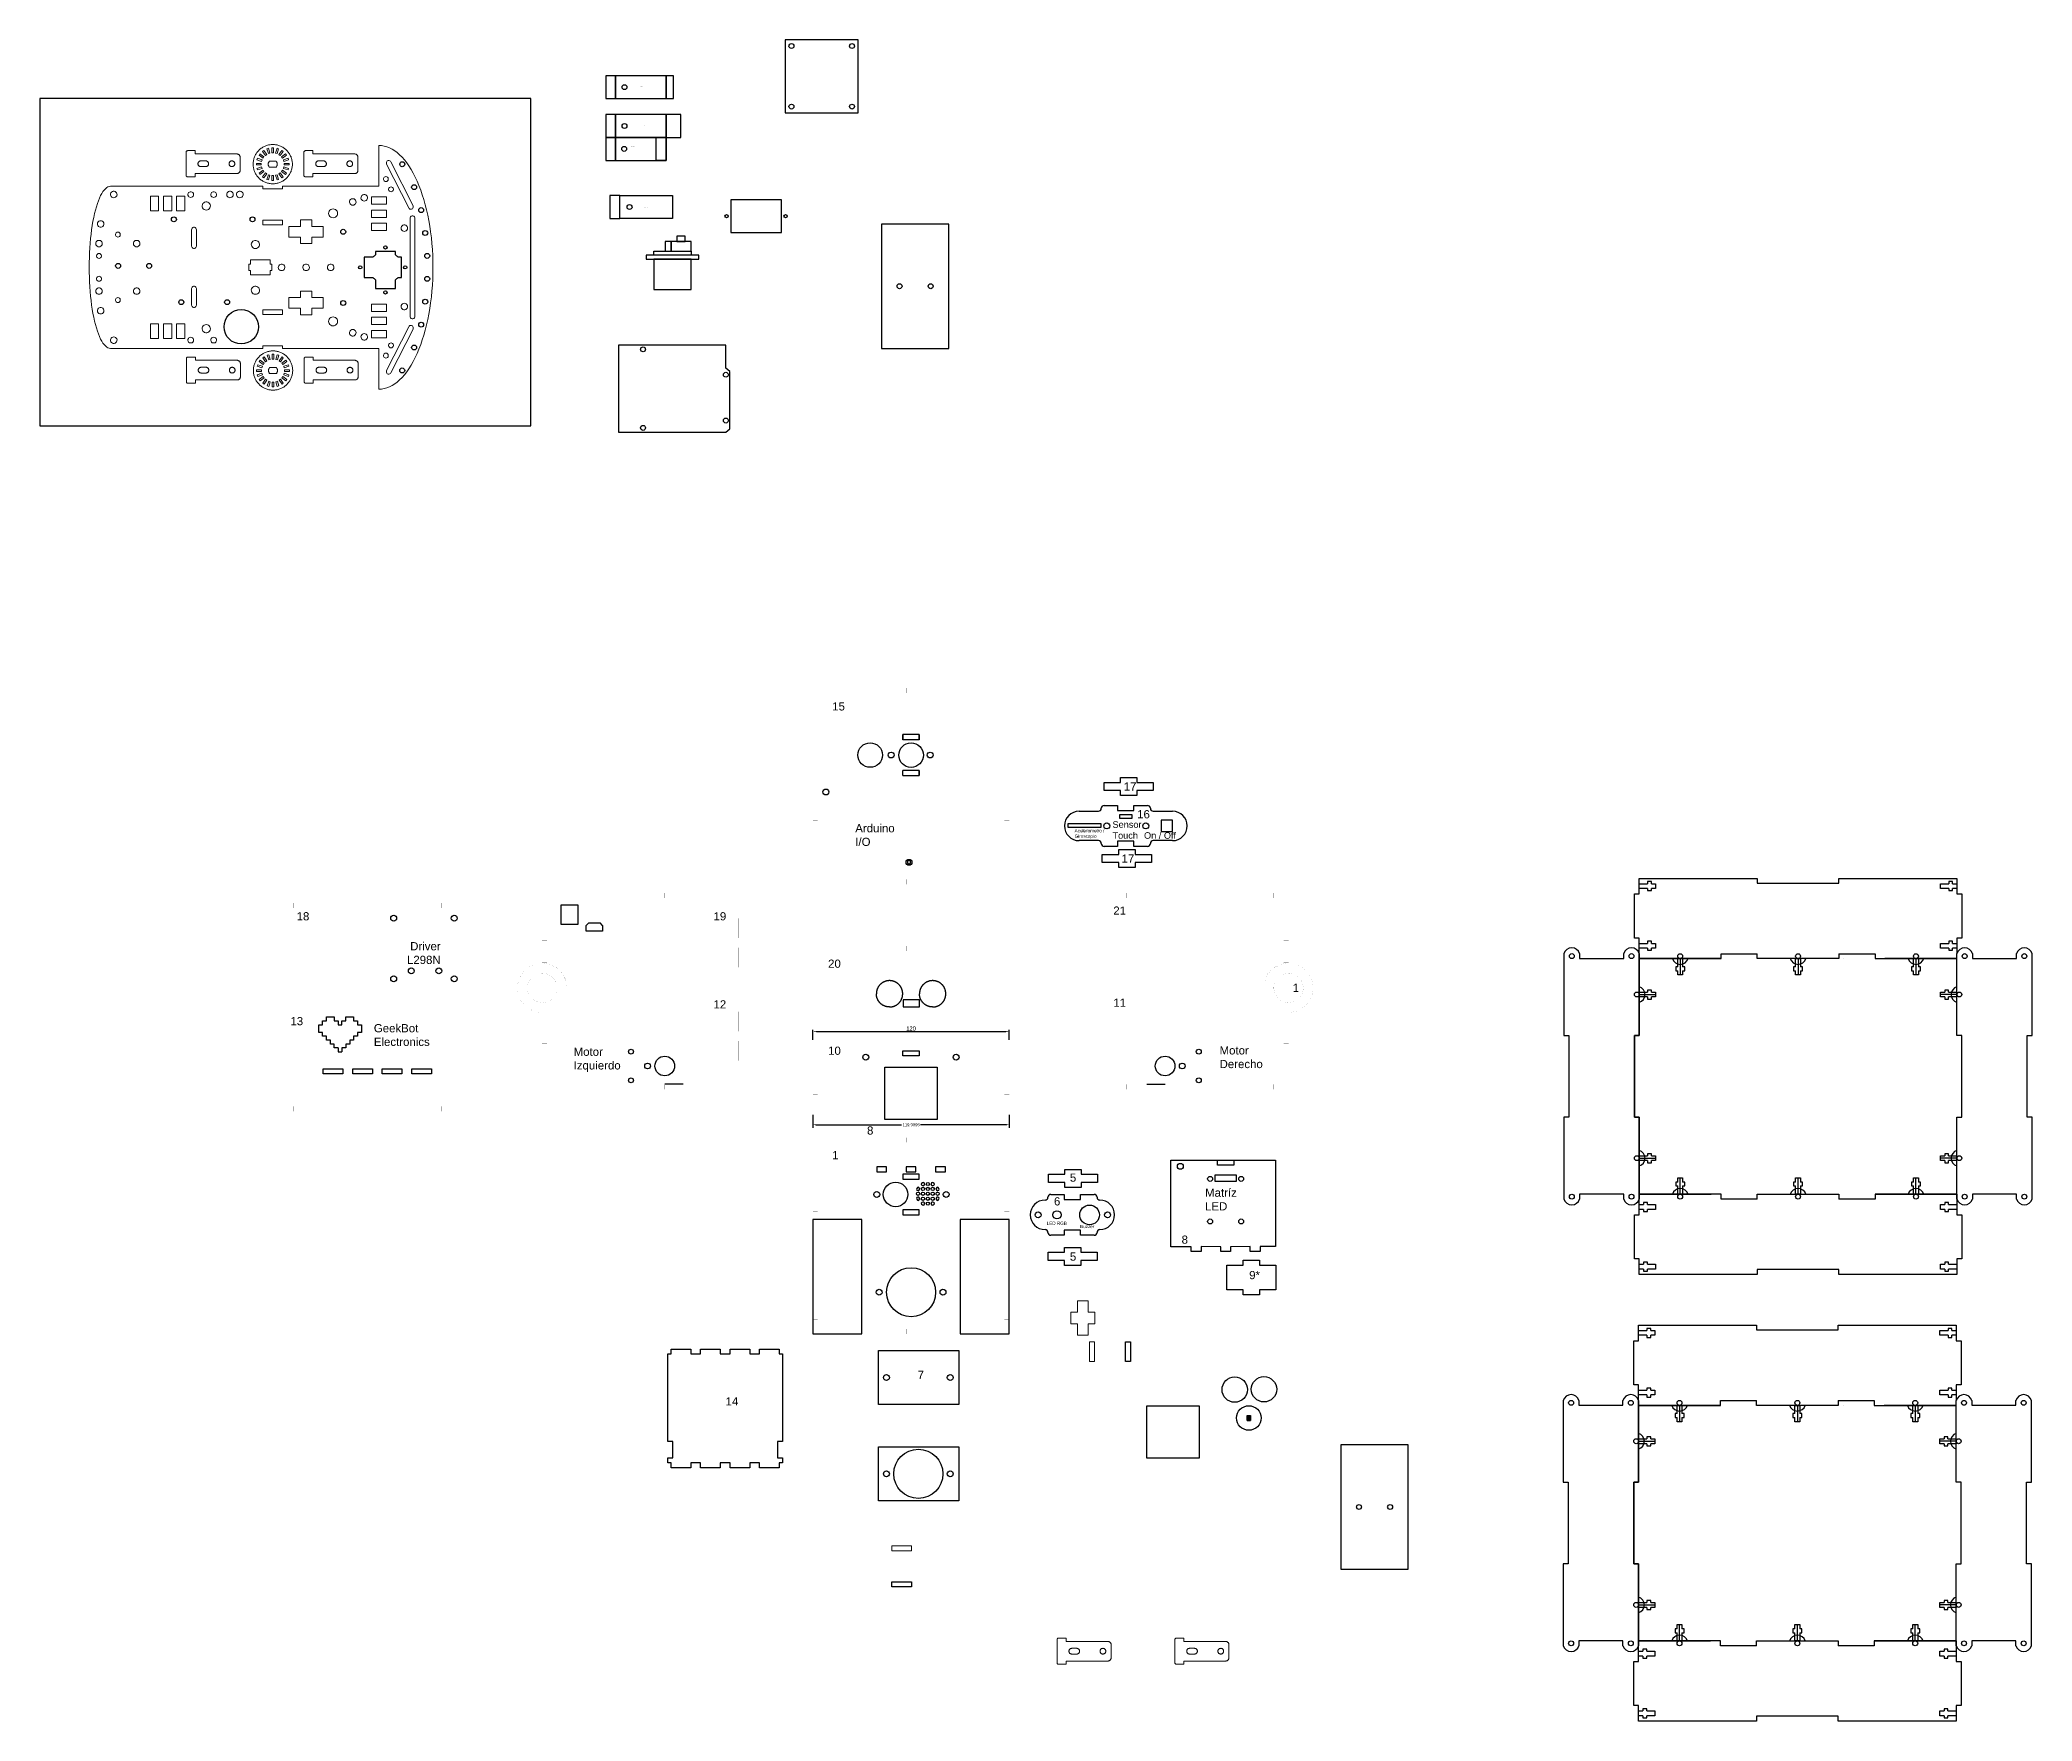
# Model space of a CAD drawing. Header units: millimetres. Extents: x 1937 to 3881, y 1046 to 2135.
# Drawn here: x 1937 to 3154, y 1108 to 2135 of the extents above; entities that cross this region are included whole.
import ezdxf

# ---------------------------------------------------------------- set-up
doc = ezdxf.new("R2010")
doc.units = ezdxf.units.MM
doc.layers.add('Layer 1', color=7, linetype='Continuous')
doc.layers.add('Make2D$visible$lines', color=7, linetype='Continuous', true_color=0x000000)
doc.styles.get("Standard").update_dxf_attribs({"font": 'arial.ttf'})
doc.dimstyles.new('ISO-25', dxfattribs={"dimtxt": 2.5, "dimasz": 2.5, "dimexe": 1.25, "dimexo": 0.625, "dimtad": 1, "dimtxsty": 'Standard', "dimcen": 2.5, "dimadec": 0, "dimazin": 0, "dimtfac": 1, "dimtmove": 0, "dimatfit": 3, "dimfxl": 1, "dimarcsym": 0})
doc.dimstyles.get("Standard").update_dxf_attribs({"dimtxt": 0.18, "dimasz": 0.18, "dimexe": 0.18, "dimexo": 0.0625, "dimgap": 0.09, "dimtad": 0, "dimtih": 1, "dimtoh": 1, "dimdec": 4, "dimzin": 0, "dimdsep": 46, "dimtxsty": 'Standard', "dimcen": 0.09, "dimadec": 0, "dimazin": 0, "dimtfac": 1, "dimtdec": 4, "dimtofl": 0, "dimtmove": 0, "dimatfit": 3, "dimfxl": 1, "dimtolj": 1, "dimtzin": 0, "dimarcsym": 0})

msp = doc.modelspace()

# ---------------------------------------------------------------- texts
at = {"attachment_point": 1}
for s, width, heights, insert, char_height in [('\\pxt10;sensor de luz ambiente', 12.6907896, [0], (2303.12514, 2107.04267), 0.2), ('sensor de obstaculos infrarrojo', 12.6907896, [0], (2303.12514, 2083.28646), 0.2), ('sensor TCRT500', 11.661801, [0], (2298.47187, 2070.34601), 0.2), ('medidor de rpm', 12.6519531, [0], (2306.52258, 2032.89551), 0.2), ('{\\C5;15}', 11.9156305, [0], (2421.20479, 1730.57142), 5), ('{\\C5;17}', 11.9156305, [0], (2599.27915, 1681.57334), 5), ('{\\C5;16}', 11.9156305, [0], (2607.48183, 1664.65392), 5), ('{\\C5;17}', 11.9156305, [0], (2597.98272, 1637.57154), 5), ('{\\C5;18}', 11.9156305, [0], (2094.01655, 1602.29737), 5), ('{\\C5;19}', 11.9156305, [0], (2348.67917, 1602.29737), 5), ('{\\C5;21}', 11.9156305, [0], (2592.91536, 1605.76569), 5), ('{\\C5;20}', 11.9156305, [0], (2418.67027, 1573.3337), 5), ('{\\C5;1}', 11.9156305, [0], (2702.49508, 1558.59675), 5), ('{\\C5;12}', 11.9156305, [0], (2348.67917, 1548.47437), 5), ('{\\C5;11}', 11.9156305, [5], (2592.91536, 1549.46868), 5), ('{\\C5;13}', 11.9156305, [0], (2090.22325, 1538.21554), 5), ('{\\C5;10}', 11.9156305, [0], (2418.67027, 1520.14368), 5), ('{\\C5;8}', 11.9156305, [0], (2442.46522, 1471.39542), 5), ('{\\C5;1}', 11.9156305, [0], (2421.20479, 1456.35391), 5), ('{\\C5;5}', 11.9156305, [0], (2566.40375, 1442.59674), 5), ('{\\C5;6}', 11.9156305, [0], (2556.68377, 1428.09104), 5), ('{\\C5;Matríz LED}', 11.9156305, [0], (2648.9832, 1433.3846), 5), ('{\\C5;8}', 11.9156305, [0], (2634.63608, 1404.69739), 5), ('{\\C5;5}', 11.9156305, [0], (2566.40375, 1394.33834), 5), ('{\\C5;9*}', 11.9156305, [5.06821], (2675.91447, 1383.04501), 5), ('{\\C5;7}', 11.9156305, [0], (2473.37723, 1322.02743), 5), ('{\\C5;14}', 11.9156305, [5.6964], (2356.06415, 1305.84186), 5)]:
    msp.add_mtext_dynamic_manual_height_columns(s, width=width, gutter_width=1, heights=heights, dxfattribs=dict(at, insert=insert, char_height=char_height))
at = {"color": 5}
for s, width, heights, insert, char_height, attachment_point in [('Arduino I/O', 22.2199107, [0], (2435.28266, 1642.71539), 5, 7), ('Sensor Touch', 22.2199107, [0], (2592.43117, 1657.85774), 4, 1), ('{\\H4x;Acelerometro / Giroscopio}', 22.2199107, [0], (2569.28856, 1653.09591), 0.5, 1), ('{\\H4x;On / Off}', 22.2199107, [0], (2611.70509, 1651.17399), 1, 1), ('Driver L298N', 22.2199107, [0], (2182.01312, 1584.00152), 5, 3), ('               ^IGeekBot \\P^I     ^IElectronics', 124.370807, [27.568], (2101.18149, 1533.90544), 5, 1), ('Motor Izquierdo', 22.2199107, [0], (2263.24137, 1519.51686), 5, 1), ('Motor Derecho', 22.2199107, [0], (2657.83865, 1520.35114), 5, 1), ('{\\H4x;LED RGB}', 22.2199107, [0], (2552.24035, 1413.2174), 0.5, 1), ('{\\H4x;Buzzer}', 22.2199107, [0], (2572.60486, 1411.21657), 0.5, 1)]:
    msp.add_mtext_dynamic_manual_height_columns(s, width=width, gutter_width=1, heights=heights, dxfattribs=dict(at, insert=insert, char_height=char_height, attachment_point=attachment_point))

# ---------------------------------------------------------------- blocks, each defined once
blk = doc.blocks.new('*D1')
at = {"color": 0, "lineweight": -2, "transparency": 16777216}
for p, q in [((2409.4, 1478.5), (2409.4, 1470.6)), ((2529.4, 1478.5), (2529.4, 1470.6)), ((2411.2, 1472.4), (2463.5, 1472.4)), ((2527.6, 1472.4), (2475.2, 1472.4))]:
    blk.add_line(p, q, dxfattribs=at)
at = {"color": 0, "transparency": 16777216}
for points in [[(2411.2, 1472.7), (2411.2, 1472.1), (2409.4, 1472.4)], [(2527.6, 1472.7), (2527.6, 1472.1), (2529.4, 1472.4)]]:
    blk.add_solid(points, dxfattribs=at)
at = {"layer": 'Defpoints', "color": 0, "transparency": 16777216}
for p in [(2409.4, 1479.1), (2529.4, 1479.1), (2529.4, 1472.4)]:
    blk.add_point(p, dxfattribs=at)
at = {"color": 0, "transparency": 16777216, "insert": (2469.4, 1472.4), "char_height": 1.8, "attachment_point": 5}
blk.add_mtext('\\A1;119.9996', dxfattribs=at)
blk = doc.blocks.new('*D2')
at = {"color": 0, "lineweight": -2, "transparency": 16777216}
for p, q in [((2409.4, 1524.2), (2409.4, 1530.5)), ((2411.9, 1529.3), (2526.9, 1529.3)), ((2529.4, 1524.2), (2529.4, 1530.5))]:
    blk.add_line(p, q, dxfattribs=at)
at = {"color": 0, "transparency": 16777216}
for points in [[(2411.9, 1529.7), (2411.9, 1528.9), (2409.4, 1529.3)], [(2526.9, 1529.7), (2526.9, 1528.9), (2529.4, 1529.3)]]:
    blk.add_solid(points, dxfattribs=at)
at = {"layer": 'Defpoints', "color": 0, "transparency": 16777216}
for p in [(2409.4, 1523.6), (2529.4, 1529.3), (2529.4, 1523.6)]:
    blk.add_point(p, dxfattribs=at)
at = {"color": 0, "transparency": 16777216, "insert": (2469.4, 1531.2), "char_height": 2.5, "attachment_point": 5}
blk.add_mtext('120', dxfattribs=at)

# ---------------------------------------------------------------- dimensions: what is measured, and where the dimension line sits
dim = msp.add_linear_dim(base=(2529.37904, 1529.26908), p1=(2409.37944, 1523.59498), p2=(2529.37904, 1523.59498), dimstyle='ISO-25')
dim.commit()
dim.dimension.update_dxf_attribs({"geometry": '*D2', "text_midpoint": (2469.37924, 1531.16113)})
dim = msp.add_linear_dim(base=(2529.37904, 1472.40909), p1=(2409.37944, 1479.09498), p2=(2529.37904, 1479.09498), dimstyle='Standard', override={"dimscale": 10})
dim.commit()
dim.dimension.update_dxf_attribs({"geometry": '*D1', "text_midpoint": (2469.37924, 1472.40909)})

# ---------------------------------------------------------------- hatches: boundary and pattern name
h = msp.add_hatch()
h.set_pattern_fill('PLASTI', color=5)
h.set_pattern_definition([(0, (2175.0358, 1384.6127), (0, 0.25), []), (0, (2175.0358, 1384.64395), (0, 0.25), []), (0, (2175.0358, 1384.6752), (0, 0.25), []), (0, (2175.0358, 1384.76895), (0, 0.25), [])])
h.paths.add_polyline_path([(2676.70358, 1294.6987), (2674.70358, 1294.6987), (2674.70358, 1291.6987), (2676.70358, 1291.6987)])
h = msp.add_hatch()
h.set_pattern_fill('HOUND', color=5)
h.set_pattern_definition([(0, (2175.03579, 1384.6127), (0.25, 0.0625), [1, -0.5]), (90, (2175.03579, 1384.6127), (-0.0625, -0.25), [1, -0.5])])
h.paths.add_polyline_path([(2676.70358, 1294.6987), (2674.70358, 1294.6987), (2674.70358, 1291.6987), (2676.70358, 1291.6987)])

# ---------------------------------------------------------------- linework, layer by layer
for p, q in [((2154.44761, 1983.34618), (2154.44761, 1988.79461)), ((2964.23666, 1573.92075), (2914.23666, 1573.92075)), ((2939.23666, 1573.92075), (2939.23666, 1563.92075)), ((3036.23666, 1573.92075), (2986.23666, 1573.92075)), ((3011.23666, 1573.92075), (3011.23666, 1563.92075)), ((3108.23666, 1573.92075), (3064.23666, 1573.92075)), ((3083.23666, 1573.92075), (3083.23666, 1563.92075)), ((2914.23666, 1551.97431), (2924.23666, 1551.97431)), ((3108.23666, 1551.97431), (3098.23666, 1551.97431)), ((2330.10365, 1497.15377), (2318.90365, 1497.15377)), ((2613.33431, 1497.15437), (2624.53431, 1497.15437)), ((2914.23666, 1451.97431), (2924.23666, 1451.97431)), ((3108.23666, 1451.97431), (3098.23666, 1451.97431)), ((2939.23666, 1429.97431), (2939.23666, 1439.97431)), ((3011.23666, 1429.97431), (3011.23666, 1439.97431)), ((3083.23666, 1429.97431), (3083.23666, 1439.97431)), ((2914.23666, 1429.97431), (2958.23666, 1429.97431)), ((2986.23666, 1429.97431), (3036.23666, 1429.97431)), ((3058.23666, 1429.97431), (3108.23666, 1429.97431)), ((2963.82316, 1300.93191), (2913.82316, 1300.93191)), ((2938.82316, 1300.93191), (2938.82316, 1290.93191)), ((3035.82316, 1300.93191), (2985.82316, 1300.93191)), ((3010.82316, 1300.93191), (3010.82316, 1290.93191)), ((3107.82316, 1300.93191), (3063.82316, 1300.93191)), ((3082.82316, 1300.93191), (3082.82316, 1290.93191)), ((2913.82316, 1278.98546), (2923.82316, 1278.98546)), ((3107.82316, 1278.98546), (3097.82316, 1278.98546)), ((2913.82316, 1178.98546), (2923.82316, 1178.98546)), ((3107.82316, 1178.98546), (3097.82316, 1178.98546)), ((2913.82316, 1156.98546), (2957.82316, 1156.98546)), ((2938.82316, 1156.98546), (2938.82316, 1166.98546)), ((2985.82316, 1156.98546), (3035.82316, 1156.98546)), ((3010.82316, 1156.98546), (3010.82316, 1166.98546)), ((3057.82316, 1156.98546), (3107.82316, 1156.98546)), ((3082.82316, 1156.98546), (3082.82316, 1166.98546))]:
    msp.add_line(p, q)
at = {"color": 0}
for p, q in [((2474.37924, 1707.72575), (2464.37924, 1707.72575)), ((2474.37924, 1688.92575), (2464.37924, 1688.92575)), ((2464.37924, 1685.82575), (2474.37924, 1685.82575))]:
    msp.add_line(p, q, dxfattribs=at)
for points in [[(2392.47522, 2135.39512), (2392.47522, 2131.59512), (2392.47522, 2094.59512), (2392.47522, 2090.79512), (2396.27522, 2090.79512), (2433.27522, 2090.79512), (2437.07522, 2090.79512), (2437.07522, 2094.59512), (2437.07522, 2131.59512), (2437.07522, 2135.39512), (2433.27522, 2135.39512), (2396.27522, 2135.39512), (2392.47522, 2135.39512)], [(2282.80984, 2099.49304), (2288.80984, 2099.49304), (2288.80984, 2113.49304), (2282.80984, 2113.49304), (2282.80984, 2099.49304)], [(2288.80984, 2113.49304), (2288.80984, 2099.49304), (2319.80984, 2099.49304), (2319.80984, 2113.49304), (2288.80984, 2113.49304)], [(2319.80984, 2099.49304), (2324.30984, 2099.49304), (2324.30984, 2113.49304), (2319.80984, 2113.49304), (2319.80984, 2099.49304)], [(1937.1491, 2099.51983), (1937.1491, 1899.51983), (2237.1491, 1899.51983), (2237.1491, 2099.51983), (1937.1491, 2099.51983)], [(2282.80984, 2075.73682), (2288.80984, 2075.73682), (2288.80984, 2089.73682), (2282.80984, 2089.73682), (2282.80984, 2075.73682)], [(2288.80984, 2089.73682), (2288.80984, 2075.73682), (2319.80984, 2075.73682), (2319.80984, 2089.73682), (2288.80984, 2089.73682)], [(2319.80984, 2075.73682), (2328.80984, 2075.73682), (2328.80984, 2089.73682), (2319.80984, 2089.73682), (2319.80984, 2075.73682)], [(2282.80984, 2061.73682), (2288.80984, 2061.73682), (2288.80984, 2075.73682), (2282.80984, 2075.73682), (2282.80984, 2061.73682)], [(2288.80984, 2075.73682), (2288.80984, 2061.73682), (2319.80984, 2061.73682), (2319.80984, 2075.73682), (2288.80984, 2075.73682)], [(2319.80984, 2061.73682), (2313.60984, 2061.73682), (2313.60984, 2075.73682), (2319.80984, 2075.73682), (2319.80984, 2061.73682)], [(2285.40952, 2026.20288), (2291.40952, 2026.20288), (2291.40952, 2040.20288), (2285.40952, 2040.20288), (2285.40952, 2026.20288)], [(2291.40952, 2033.20288), (2291.40952, 2040.20288), (2323.60952, 2040.20288), (2323.60952, 2026.20288), (2291.40952, 2026.20288), (2291.40952, 2033.20288)], [(2359.18798, 2037.64075), (2359.18798, 2017.64075), (2390.18798, 2017.64075), (2390.18798, 2037.64075), (2359.18798, 2037.64075)], [(2451.25514, 2022.81697), (2451.25514, 1946.81697), (2492.45514, 1946.81697), (2492.45514, 2022.81697), (2451.25514, 2022.81697)], [(2335.02395, 2006.18499), (2335.02395, 2012.18499), (2322.72395, 2012.18499), (2322.72395, 2006.18499), (2335.02395, 2006.18499)], [(2328.87395, 2012.18499), (2331.37395, 2012.18499), (2331.37395, 2015.48499), (2326.37395, 2015.48499), (2326.37395, 2012.18499), (2328.87395, 2012.18499)], [(2135.24262, 2002.51587), (2135.24262, 1990.21587), (2140.72635, 1990.21587)], [(2140.72635, 2002.51587), (2135.24262, 2002.51587)], [(2154.44761, 2003.93712), (2154.44761, 2006.14618), (2142.14761, 2006.14618), (2142.14761, 2003.93712)], [(2155.86887, 1990.21587), (2158.04262, 1990.21587), (2158.04262, 2002.51587), (2155.86887, 2002.51587)], [(2307.52395, 2001.38499), (2339.72395, 2001.38499), (2339.72395, 2003.88499), (2307.52395, 2003.88499), (2307.52395, 2001.38499)], [(2312.22395, 2003.88499), (2312.22395, 2006.18499), (2335.02395, 2006.18499), (2335.02395, 2003.88499), (2312.22395, 2003.88499)], [(2312.22395, 1982.88499), (2335.02395, 1982.88499), (2335.02395, 2001.38499), (2312.22395, 2001.38499), (2312.22395, 1982.88499)], [(2142.14761, 1988.79461), (2142.14761, 1983.34618)], [(2142.14761, 1983.34618), (2154.44761, 1983.34618)], [(2290.64861, 1948.7356), (2290.64861, 1895.7356), (2356.24861, 1895.7356), (2358.64861, 1897.7356), (2358.64861, 1932.7356), (2356.24861, 1934.7356), (2356.24861, 1948.7356), (2290.64861, 1948.7356)], [(2911.23666, 1613.43491), (2914.23666, 1613.43491), (2914.23666, 1622.97431), (2986.23666, 1622.97431)], [(2914.23666, 1619.70461), (2919.26557, 1619.70461)], [(2919.26557, 1616.70461), (2914.23666, 1616.70461), (2914.23666, 1619.70461)], [(2919.26557, 1620.95461), (2919.26557, 1619.70461)], [(2921.66557, 1619.70461), (2921.66557, 1620.95461), (2919.26557, 1620.95461)], [(2921.66557, 1619.70461), (2924.23666, 1619.70461), (2924.23666, 1616.70461), (2921.66557, 1616.70461)], [(2986.23666, 1622.97431), (2986.23666, 1619.97431), (3011.23666, 1619.97431), (3036.23666, 1619.97431), (3036.23666, 1622.97431)], [(3036.23666, 1622.97431), (3108.23666, 1622.97431), (3108.23666, 1613.43491), (3111.23666, 1613.43491), (3111.23666, 1586.5137), (3108.23666, 1586.5137), (3108.23666, 1576.97431)], [(3098.23666, 1619.70461), (3103.26557, 1619.70461)], [(3103.26557, 1616.70461), (3098.23666, 1616.70461), (3098.23666, 1619.70461)], [(3103.26557, 1620.95461), (3103.26557, 1619.70461)], [(3105.66557, 1619.70461), (3105.66557, 1620.95461), (3103.26557, 1620.95461)], [(3105.66557, 1619.70461), (3108.23666, 1619.70461), (3108.23666, 1616.70461), (3105.66557, 1616.70461)], [(2914.23666, 1576.97431), (2914.23666, 1586.5137), (2911.23666, 1586.5137), (2911.23666, 1613.43491)], [(2919.26557, 1616.70461), (2919.26557, 1615.45461), (2921.66557, 1615.45461), (2921.66557, 1616.70461)], [(3103.26557, 1616.70461), (3103.26557, 1615.45461), (3105.66557, 1615.45461), (3105.66557, 1616.70461)], [(2914.23666, 1583.244), (2919.26557, 1583.244)], [(2919.26557, 1580.244), (2914.23666, 1580.244), (2914.23666, 1583.244)], [(2919.26557, 1584.494), (2919.26557, 1583.244)], [(2921.66557, 1583.244), (2921.66557, 1584.494), (2919.26557, 1584.494)], [(2921.66557, 1583.244), (2924.23666, 1583.244), (2924.23666, 1580.244), (2921.66557, 1580.244)], [(3098.23666, 1583.244), (3103.26557, 1583.244)], [(3103.26557, 1580.244), (3098.23666, 1580.244), (3098.23666, 1583.244)], [(3103.26557, 1584.494), (3103.26557, 1583.244)], [(3105.66557, 1583.244), (3105.66557, 1584.494), (3103.26557, 1584.494)], [(3105.66557, 1583.244), (3108.23666, 1583.244), (3108.23666, 1580.244), (3105.66557, 1580.244)], [(2868.23666, 1576.97431), (2868.23666, 1576.97431), (2868.23666, 1526.97431), (2871.23666, 1526.97431), (2871.23666, 1476.97431), (2868.23666, 1476.97431), (2868.23666, 1426.97431), (2868.23666, 1426.97431)], [(2877.77605, 1576.97431), (2877.77605, 1573.97431), (2904.69727, 1573.97431), (2904.69727, 1576.97431)], [(2914.23666, 1426.97431), (2914.23666, 1426.97431), (2914.23666, 1476.97431), (2911.23666, 1476.97431), (2911.23666, 1526.97431), (2914.23666, 1526.97431), (2914.23666, 1576.97431), (2914.23666, 1576.97431)], [(2914.23666, 1576.97431), (2914.23666, 1526.97431), (2911.23666, 1526.97431), (2911.23666, 1476.97431), (2914.23666, 1476.97431), (2914.23666, 1426.97431)], [(2914.23666, 1573.92075), (2964.23666, 1573.92075), (2964.23666, 1576.92075), (2986.23666, 1576.92075)], [(2919.26557, 1580.244), (2919.26557, 1578.994), (2921.66557, 1578.994), (2921.66557, 1580.244)], [(2937.73666, 1568.89184), (2937.73666, 1573.92075), (2940.73666, 1573.92075)], [(2940.73666, 1573.92075), (2940.73666, 1568.89184)], [(3011.23666, 1573.92075), (2986.23666, 1573.92075), (2986.23666, 1576.92075)], [(3009.73666, 1568.89184), (3009.73666, 1573.92075), (3012.73666, 1573.92075)], [(3036.23666, 1576.92075), (3036.23666, 1573.92075), (3011.23666, 1573.92075)], [(3012.73666, 1573.92075), (3012.73666, 1568.89184)], [(3036.23666, 1573.92075), (3014.23666, 1573.92075)], [(3036.23666, 1576.92075), (3058.23666, 1576.92075), (3058.23666, 1573.92075), (3108.23666, 1573.92075)], [(3081.73666, 1568.89184), (3081.73666, 1573.92075), (3084.73666, 1573.92075)], [(3084.73666, 1573.92075), (3084.73666, 1568.89184)], [(3103.26557, 1580.244), (3103.26557, 1578.994), (3105.66557, 1578.994), (3105.66557, 1580.244)], [(3108.23666, 1426.97431), (3108.23666, 1476.97431), (3111.23666, 1476.97431), (3111.23666, 1526.97431), (3108.23666, 1526.97431), (3108.23666, 1576.97431)], [(3117.77605, 1576.97431), (3117.77605, 1573.97431), (3144.69727, 1573.97431), (3144.69727, 1576.97431)], [(3154.23666, 1426.97431), (3154.23666, 1426.97431), (3154.23666, 1476.97431), (3151.23666, 1476.97431), (3151.23666, 1526.97431), (3154.23666, 1526.97431), (3154.23666, 1576.97431), (3154.23666, 1576.97431)], [(2937.73666, 1568.89184), (2936.48666, 1568.89184), (2936.48666, 1566.49184), (2937.73666, 1566.49184)], [(2940.73666, 1566.49184), (2940.73666, 1563.92075), (2937.73666, 1563.92075), (2937.73666, 1566.49184)], [(2941.98666, 1568.89184), (2940.73666, 1568.89184)], [(2940.73666, 1566.49184), (2941.98666, 1566.49184), (2941.98666, 1568.89184)], [(3009.73666, 1568.89184), (3008.48666, 1568.89184), (3008.48666, 1566.49184), (3009.73666, 1566.49184)], [(3012.73666, 1566.49184), (3012.73666, 1563.92075), (3009.73666, 1563.92075), (3009.73666, 1566.49184)], [(3013.98666, 1568.89184), (3012.73666, 1568.89184)], [(3012.73666, 1566.49184), (3013.98666, 1566.49184), (3013.98666, 1568.89184)], [(3081.73666, 1568.89184), (3080.48666, 1568.89184), (3080.48666, 1566.49184), (3081.73666, 1566.49184)], [(3084.73666, 1566.49184), (3084.73666, 1563.92075), (3081.73666, 1563.92075), (3081.73666, 1566.49184)], [(3085.98666, 1568.89184), (3084.73666, 1568.89184)], [(3084.73666, 1566.49184), (3085.98666, 1566.49184), (3085.98666, 1568.89184)], [(2914.23666, 1553.47431), (2919.26557, 1553.47431)], [(2919.26557, 1550.47431), (2914.23666, 1550.47431), (2914.23666, 1553.47431)], [(2919.26557, 1554.72431), (2919.26557, 1553.47431)], [(2921.66557, 1553.47431), (2921.66557, 1554.72431), (2919.26557, 1554.72431)], [(2919.26557, 1550.47431), (2919.26557, 1549.22431), (2921.66557, 1549.22431), (2921.66557, 1550.47431)], [(2921.66557, 1553.47431), (2924.23666, 1553.47431), (2924.23666, 1550.47431), (2921.66557, 1550.47431)], [(3100.80775, 1550.47431), (3098.23666, 1550.47431), (3098.23666, 1553.47431), (3100.80775, 1553.47431)], [(3103.20775, 1553.47431), (3103.20775, 1554.72431), (3100.80775, 1554.72431), (3100.80775, 1553.47431)], [(3100.80775, 1550.47431), (3100.80775, 1549.22431), (3103.20775, 1549.22431)], [(3103.20775, 1553.47431), (3108.23666, 1553.47431), (3108.23666, 1550.47431)], [(3108.23666, 1550.47431), (3103.20775, 1550.47431)], [(3103.20775, 1549.22431), (3103.20775, 1550.47431)], [(2871.23666, 1526.97431), (2871.23666, 1476.97431)], [(3151.23666, 1476.97431), (3151.23666, 1526.97431)], [(2453.37924, 1507.51632), (2485.37924, 1507.51632), (2485.37924, 1475.51632), (2453.37924, 1475.51632), (2453.37924, 1507.51632)], [(2914.23666, 1453.47431), (2919.26557, 1453.47431)], [(2919.26557, 1450.47431), (2914.23666, 1450.47431), (2914.23666, 1453.47431)], [(2919.26557, 1454.72431), (2919.26557, 1453.47431)], [(2921.66557, 1453.47431), (2921.66557, 1454.72431), (2919.26557, 1454.72431)], [(2919.26557, 1450.47431), (2919.26557, 1449.22431), (2921.66557, 1449.22431), (2921.66557, 1450.47431)], [(2921.66557, 1453.47431), (2924.23666, 1453.47431), (2924.23666, 1450.47431), (2921.66557, 1450.47431)], [(3100.80775, 1450.47431), (3098.23666, 1450.47431), (3098.23666, 1453.47431), (3100.80775, 1453.47431)], [(3103.20775, 1453.47431), (3103.20775, 1454.72431), (3100.80775, 1454.72431), (3100.80775, 1453.47431)], [(3100.80775, 1450.47431), (3100.80775, 1449.22431), (3103.20775, 1449.22431)], [(3103.20775, 1453.47431), (3108.23666, 1453.47431), (3108.23666, 1450.47431)], [(3108.23666, 1450.47431), (3103.20775, 1450.47431)], [(3103.20775, 1449.22431), (3103.20775, 1450.47431)], [(2655.05011, 1441.81829), (2668.05011, 1441.81829), (2668.05011, 1437.81829), (2655.05011, 1437.81829), (2655.05011, 1441.81829)], [(2937.73666, 1437.40322), (2936.48666, 1437.40322), (2936.48666, 1435.00322)], [(2937.73666, 1437.40322), (2937.73666, 1439.97431), (2940.73666, 1439.97431), (2940.73666, 1437.40322)], [(2940.73666, 1435.00322), (2941.98666, 1435.00322), (2941.98666, 1437.40322), (2940.73666, 1437.40322)], [(3009.73666, 1437.40322), (3008.48666, 1437.40322), (3008.48666, 1435.00322)], [(3009.73666, 1437.40322), (3009.73666, 1439.97431), (3012.73666, 1439.97431), (3012.73666, 1437.40322)], [(3012.73666, 1435.00322), (3013.98666, 1435.00322), (3013.98666, 1437.40322), (3012.73666, 1437.40322)], [(3081.73666, 1437.40322), (3080.48666, 1437.40322), (3080.48666, 1435.00322)], [(3081.73666, 1437.40322), (3081.73666, 1439.97431), (3084.73666, 1439.97431), (3084.73666, 1437.40322)], [(3084.73666, 1435.00322), (3085.98666, 1435.00322), (3085.98666, 1437.40322), (3084.73666, 1437.40322)], [(2904.69727, 1426.97431), (2904.69727, 1429.97431), (2877.77605, 1429.97431), (2877.77605, 1426.97431)], [(2986.23666, 1380.92075), (2914.23666, 1380.92075), (2914.23666, 1390.46014), (2911.23666, 1390.46014), (2911.23666, 1417.38136), (2914.23666, 1417.38136), (2914.23666, 1429.97431)], [(2986.23666, 1426.97431), (2964.23666, 1426.97431), (2964.23666, 1429.97431), (2914.23666, 1429.97431)], [(2919.20775, 1423.65105), (2919.20775, 1424.90105), (2916.80775, 1424.90105), (2916.80775, 1423.65105)], [(2936.48666, 1435.00322), (2937.73666, 1435.00322)], [(2937.73666, 1429.97431), (2937.73666, 1435.00322)], [(2940.73666, 1435.00322), (2940.73666, 1429.97431), (2937.73666, 1429.97431)], [(2986.23666, 1429.97431), (3008.23666, 1429.97431)], [(2986.23666, 1426.97431), (2986.23666, 1429.97431), (3011.23666, 1429.97431)], [(3008.48666, 1435.00322), (3009.73666, 1435.00322)], [(3009.73666, 1429.97431), (3009.73666, 1435.00322)], [(3012.73666, 1435.00322), (3012.73666, 1429.97431), (3009.73666, 1429.97431)], [(3011.23666, 1429.97431), (3036.23666, 1429.97431), (3036.23666, 1426.97431)], [(3108.23666, 1429.97431), (3058.23666, 1429.97431), (3058.23666, 1426.97431), (3036.23666, 1426.97431)], [(3080.48666, 1435.00322), (3081.73666, 1435.00322)], [(3081.73666, 1429.97431), (3081.73666, 1435.00322)], [(3084.73666, 1435.00322), (3084.73666, 1429.97431), (3081.73666, 1429.97431)], [(3103.20775, 1423.65105), (3103.20775, 1424.90105), (3100.80775, 1424.90105), (3100.80775, 1423.65105)], [(3108.23666, 1429.97431), (3108.23666, 1417.38136), (3111.23666, 1417.38136), (3111.23666, 1390.46014)], [(3144.69727, 1426.97431), (3144.69727, 1429.97431), (3117.77605, 1429.97431), (3117.77605, 1426.97431)], [(2409.37944, 1414.59398), (2409.37944, 1344.59398), (2439.37944, 1344.59398), (2439.37944, 1414.59398), (2409.37944, 1414.59398)], [(2499.37904, 1414.59398), (2499.37904, 1344.59398), (2529.37904, 1344.59398), (2529.37904, 1414.59398), (2499.37904, 1414.59398)], [(2916.80775, 1420.65105), (2914.23666, 1420.65105), (2914.23666, 1423.65105), (2916.80775, 1423.65105)], [(2916.80775, 1420.65105), (2916.80775, 1419.40105), (2919.20775, 1419.40105)], [(2919.20775, 1423.65105), (2924.23666, 1423.65105), (2924.23666, 1420.65105)], [(2924.23666, 1420.65105), (2919.20775, 1420.65105)], [(2919.20775, 1419.40105), (2919.20775, 1420.65105)], [(3100.80775, 1420.65105), (3098.23666, 1420.65105), (3098.23666, 1423.65105), (3100.80775, 1423.65105)], [(3100.80775, 1420.65105), (3100.80775, 1419.40105), (3103.20775, 1419.40105)], [(3103.20775, 1423.65105), (3108.23666, 1423.65105), (3108.23666, 1420.65105)], [(3108.23666, 1420.65105), (3103.20775, 1420.65105)], [(3103.20775, 1419.40105), (3103.20775, 1420.65105)], [(2919.20775, 1387.19045), (2919.20775, 1388.44045), (2916.80775, 1388.44045), (2916.80775, 1387.19045)], [(3111.23666, 1390.46014), (3108.23666, 1390.46014), (3108.23666, 1380.92075), (3036.23666, 1380.92075)], [(3103.20775, 1387.19045), (3103.20775, 1388.44045), (3100.80775, 1388.44045), (3100.80775, 1387.19045)], [(2916.80775, 1384.19045), (2914.23666, 1384.19045), (2914.23666, 1387.19045), (2916.80775, 1387.19045)], [(2916.80775, 1384.19045), (2916.80775, 1382.94045), (2919.20775, 1382.94045)], [(2919.20775, 1387.19045), (2924.23666, 1387.19045), (2924.23666, 1384.19045)], [(2924.23666, 1384.19045), (2919.20775, 1384.19045)], [(2919.20775, 1382.94045), (2919.20775, 1384.19045)], [(3036.23666, 1380.92075), (3036.23666, 1383.92075), (3011.23666, 1383.92075), (2986.23666, 1383.92075), (2986.23666, 1380.92075)], [(3100.80775, 1384.19045), (3098.23666, 1384.19045), (3098.23666, 1387.19045), (3100.80775, 1387.19045)], [(3100.80775, 1384.19045), (3100.80775, 1382.94045), (3103.20775, 1382.94045)], [(3103.20775, 1387.19045), (3108.23666, 1387.19045), (3108.23666, 1384.19045)], [(3108.23666, 1384.19045), (3103.20775, 1384.19045)], [(3103.20775, 1382.94045), (3103.20775, 1384.19045)], [(2600.43432, 1327.80132), (2600.43432, 1339.83105), (2603.43432, 1339.83105), (2603.43432, 1327.80132), (2600.43432, 1327.80132)], [(2910.82316, 1340.44607), (2913.82316, 1340.44607), (2913.82316, 1349.98546), (2985.82316, 1349.98546)], [(2913.82316, 1303.98546), (2913.82316, 1313.52485), (2910.82316, 1313.52485), (2910.82316, 1340.44607)], [(2913.82316, 1346.71577), (2918.85208, 1346.71577)], [(2918.85208, 1343.71577), (2913.82316, 1343.71577), (2913.82316, 1346.71577)], [(2918.85208, 1347.96577), (2918.85208, 1346.71577)], [(2921.25208, 1346.71577), (2921.25208, 1347.96577), (2918.85208, 1347.96577)], [(2918.85208, 1343.71577), (2918.85208, 1342.46577), (2921.25208, 1342.46577), (2921.25208, 1343.71577)], [(2921.25208, 1346.71577), (2923.82316, 1346.71577), (2923.82316, 1343.71577), (2921.25208, 1343.71577)], [(2985.82316, 1349.98546), (2985.82316, 1346.98546), (3010.82316, 1346.98546), (3035.82316, 1346.98546), (3035.82316, 1349.98546)], [(3035.82316, 1349.98546), (3107.82316, 1349.98546), (3107.82316, 1340.44607), (3110.82316, 1340.44607), (3110.82316, 1313.52485), (3107.82316, 1313.52485), (3107.82316, 1303.98546)], [(3097.82316, 1346.71577), (3102.85208, 1346.71577)], [(3102.85208, 1343.71577), (3097.82316, 1343.71577), (3097.82316, 1346.71577)], [(3102.85208, 1347.96577), (3102.85208, 1346.71577)], [(3105.25208, 1346.71577), (3105.25208, 1347.96577), (3102.85208, 1347.96577)], [(3102.85208, 1343.71577), (3102.85208, 1342.46577), (3105.25208, 1342.46577), (3105.25208, 1343.71577)], [(3105.25208, 1346.71577), (3107.82316, 1346.71577), (3107.82316, 1343.71577), (3105.25208, 1343.71577)], [(2320.81018, 1332.33345), (2322.81008, 1332.33345), (2322.81008, 1335.33245), (2334.81018, 1335.33245), (2334.81018, 1332.33345), (2340.80988, 1332.33345), (2340.80988, 1335.33245), (2352.80998, 1335.33245), (2352.80998, 1332.33345), (2358.80998, 1332.33345), (2358.80998, 1335.33245), (2370.80968, 1335.33245), (2370.80968, 1332.33345), (2376.80978, 1332.33345), (2376.80978, 1335.33245), (2388.80978, 1335.33245), (2388.80978, 1332.33345), (2390.80977, 1332.33345), (2390.80977, 1278.75796), (2387.80977, 1278.75796), (2387.80977, 1268.75796), (2390.80977, 1268.75796), (2390.80976, 1265.75796), (2388.80978, 1265.75897), (2388.80978, 1262.75797), (2376.80978, 1262.75797), (2376.80978, 1265.75796), (2370.80968, 1265.75897), (2370.80968, 1262.75797), (2358.80998, 1262.75797), (2358.80998, 1265.75897), (2352.80998, 1265.75897), (2352.80998, 1262.75797), (2340.80988, 1262.75797), (2340.80988, 1265.75897), (2334.81018, 1265.75897), (2334.81018, 1262.75797), (2322.81008, 1262.75797), (2322.81008, 1265.75897), (2320.81018, 1265.75897), (2320.81018, 1268.75796), (2323.81018, 1268.75796), (2323.81018, 1278.75796), (2320.81018, 1278.75796), (2320.81018, 1332.33345)], [(2867.82316, 1303.98546), (2867.82316, 1303.98546), (2867.82316, 1253.98546), (2870.82316, 1253.98546), (2870.82316, 1203.98546), (2867.82316, 1203.98546), (2867.82316, 1153.98546), (2867.82316, 1153.98546)], [(2877.36256, 1303.98546), (2877.36256, 1300.98546), (2904.28377, 1300.98546), (2904.28377, 1303.98546)], [(2913.82316, 1153.98546), (2913.82316, 1153.98546), (2913.82316, 1203.98546), (2910.82316, 1203.98546), (2910.82316, 1253.98546), (2913.82316, 1253.98546), (2913.82316, 1303.98546), (2913.82316, 1303.98546)], [(2913.82316, 1303.98546), (2913.82316, 1253.98546), (2910.82316, 1253.98546), (2910.82316, 1203.98546), (2913.82316, 1203.98546), (2913.82316, 1153.98546)], [(2913.82316, 1310.25516), (2918.85208, 1310.25516)], [(2918.85208, 1307.25516), (2913.82316, 1307.25516), (2913.82316, 1310.25516)], [(2913.82316, 1300.93191), (2963.82316, 1300.93191), (2963.82316, 1303.93191), (2985.82316, 1303.93191)], [(2918.85208, 1311.50516), (2918.85208, 1310.25516)], [(2921.25208, 1310.25516), (2921.25208, 1311.50516), (2918.85208, 1311.50516)], [(2918.85208, 1307.25516), (2918.85208, 1306.00516), (2921.25208, 1306.00516), (2921.25208, 1307.25516)], [(2921.25208, 1310.25516), (2923.82316, 1310.25516), (2923.82316, 1307.25516), (2921.25208, 1307.25516)], [(3010.82316, 1300.93191), (2985.82316, 1300.93191), (2985.82316, 1303.93191)], [(3035.82316, 1303.93191), (3035.82316, 1300.93191), (3010.82316, 1300.93191)], [(3035.82316, 1303.93191), (3057.82316, 1303.93191), (3057.82316, 1300.93191), (3107.82316, 1300.93191)], [(3097.82316, 1310.25516), (3102.85208, 1310.25516)], [(3102.85208, 1307.25516), (3097.82316, 1307.25516), (3097.82316, 1310.25516)], [(3102.85208, 1311.50516), (3102.85208, 1310.25516)], [(3105.25208, 1310.25516), (3105.25208, 1311.50516), (3102.85208, 1311.50516)], [(3102.85208, 1307.25516), (3102.85208, 1306.00516), (3105.25208, 1306.00516), (3105.25208, 1307.25516)], [(3105.25208, 1310.25516), (3107.82316, 1310.25516), (3107.82316, 1307.25516), (3105.25208, 1307.25516)], [(3107.82316, 1153.98546), (3107.82316, 1203.98546), (3110.82316, 1203.98546), (3110.82316, 1253.98546), (3107.82316, 1253.98546), (3107.82316, 1303.98546)], [(3117.36256, 1303.98546), (3117.36256, 1300.98546), (3144.28377, 1300.98546), (3144.28377, 1303.98546)], [(3153.82316, 1153.98546), (3153.82316, 1153.98546), (3153.82316, 1203.98546), (3150.82316, 1203.98546), (3150.82316, 1253.98546), (3153.82316, 1253.98546), (3153.82316, 1303.98546), (3153.82316, 1303.98546)], [(2937.32316, 1295.90299), (2936.07316, 1295.90299), (2936.07316, 1293.50299), (2937.32316, 1293.50299)], [(2937.32316, 1295.90299), (2937.32316, 1300.93191), (2940.32316, 1300.93191)], [(2940.32316, 1293.50299), (2940.32316, 1290.93191), (2937.32316, 1290.93191), (2937.32316, 1293.50299)], [(2940.32316, 1300.93191), (2940.32316, 1295.90299)], [(2941.57316, 1295.90299), (2940.32316, 1295.90299)], [(2940.32316, 1293.50299), (2941.57316, 1293.50299), (2941.57316, 1295.90299)], [(3009.32316, 1295.90299), (3008.07316, 1295.90299), (3008.07316, 1293.50299), (3009.32316, 1293.50299)], [(3009.32316, 1295.90299), (3009.32316, 1300.93191), (3012.32316, 1300.93191)], [(3012.32316, 1293.50299), (3012.32316, 1290.93191), (3009.32316, 1290.93191), (3009.32316, 1293.50299)], [(3012.32316, 1300.93191), (3012.32316, 1295.90299)], [(3013.57316, 1295.90299), (3012.32316, 1295.90299)], [(3012.32316, 1293.50299), (3013.57316, 1293.50299), (3013.57316, 1295.90299)], [(3035.82316, 1300.93191), (3013.82316, 1300.93191)], [(3081.32316, 1295.90299), (3080.07316, 1295.90299), (3080.07316, 1293.50299), (3081.32316, 1293.50299)], [(3081.32316, 1295.90299), (3081.32316, 1300.93191), (3084.32316, 1300.93191)], [(3084.32316, 1293.50299), (3084.32316, 1290.93191), (3081.32316, 1290.93191), (3081.32316, 1293.50299)], [(3084.32316, 1300.93191), (3084.32316, 1295.90299)], [(3085.57316, 1295.90299), (3084.32316, 1295.90299)], [(3084.32316, 1293.50299), (3085.57316, 1293.50299), (3085.57316, 1295.90299)], [(2913.82316, 1280.48546), (2918.85208, 1280.48546)], [(2918.85208, 1277.48546), (2913.82316, 1277.48546), (2913.82316, 1280.48546)], [(2918.85208, 1281.73546), (2918.85208, 1280.48546)], [(2921.25208, 1280.48546), (2921.25208, 1281.73546), (2918.85208, 1281.73546)], [(2921.25208, 1280.48546), (2923.82316, 1280.48546), (2923.82316, 1277.48546), (2921.25208, 1277.48546)], [(3100.39425, 1277.48546), (3097.82316, 1277.48546), (3097.82316, 1280.48546), (3100.39425, 1280.48546)], [(3102.79425, 1280.48546), (3102.79425, 1281.73546), (3100.39425, 1281.73546), (3100.39425, 1280.48546)], [(3102.79425, 1280.48546), (3107.82316, 1280.48546), (3107.82316, 1277.48546)], [(2731.91821, 1276.83525), (2731.91821, 1200.83525), (2773.11821, 1200.83525), (2773.11821, 1276.83525), (2731.91821, 1276.83525)], [(2918.85208, 1277.48546), (2918.85208, 1276.23546), (2921.25208, 1276.23546), (2921.25208, 1277.48546)], [(3100.39425, 1277.48546), (3100.39425, 1276.23546), (3102.79425, 1276.23546)], [(3107.82316, 1277.48546), (3102.79425, 1277.48546)], [(3102.79425, 1276.23546), (3102.79425, 1277.48546)], [(2870.82316, 1253.98546), (2870.82316, 1203.98546)], [(3150.82316, 1203.98546), (3150.82316, 1253.98546)], [(2457.63378, 1193.03773), (2469.66351, 1193.03773), (2469.66351, 1190.03773), (2457.63378, 1190.03773), (2457.63378, 1193.03773)], [(2918.85208, 1181.73546), (2918.85208, 1180.48546)], [(2921.25208, 1180.48546), (2921.25208, 1181.73546), (2918.85208, 1181.73546)], [(3102.79425, 1180.48546), (3102.79425, 1181.73546), (3100.39425, 1181.73546), (3100.39425, 1180.48546)], [(2913.82316, 1180.48546), (2918.85208, 1180.48546)], [(2918.85208, 1177.48546), (2913.82316, 1177.48546), (2913.82316, 1180.48546)], [(2918.85208, 1177.48546), (2918.85208, 1176.23546), (2921.25208, 1176.23546), (2921.25208, 1177.48546)], [(2921.25208, 1180.48546), (2923.82316, 1180.48546), (2923.82316, 1177.48546), (2921.25208, 1177.48546)], [(3100.39425, 1177.48546), (3097.82316, 1177.48546), (3097.82316, 1180.48546), (3100.39425, 1180.48546)], [(3100.39425, 1177.48546), (3100.39425, 1176.23546), (3102.79425, 1176.23546)], [(3102.79425, 1180.48546), (3107.82316, 1180.48546), (3107.82316, 1177.48546)], [(3107.82316, 1177.48546), (3102.79425, 1177.48546)], [(3102.79425, 1176.23546), (3102.79425, 1177.48546)], [(2904.28377, 1153.98546), (2904.28377, 1156.98546), (2877.36256, 1156.98546), (2877.36256, 1153.98546)], [(2985.82316, 1107.93191), (2913.82316, 1107.93191), (2913.82316, 1117.4713), (2910.82316, 1117.4713), (2910.82316, 1144.39251), (2913.82316, 1144.39251), (2913.82316, 1156.98546)], [(2985.82316, 1153.98546), (2963.82316, 1153.98546), (2963.82316, 1156.98546), (2913.82316, 1156.98546)], [(2937.32316, 1164.41438), (2936.07316, 1164.41438), (2936.07316, 1162.01438)], [(2936.07316, 1162.01438), (2937.32316, 1162.01438)], [(2937.32316, 1164.41438), (2937.32316, 1166.98546), (2940.32316, 1166.98546), (2940.32316, 1164.41438)], [(2937.32316, 1156.98546), (2937.32316, 1162.01438)], [(2940.32316, 1162.01438), (2940.32316, 1156.98546), (2937.32316, 1156.98546)], [(2940.32316, 1162.01438), (2941.57316, 1162.01438), (2941.57316, 1164.41438), (2940.32316, 1164.41438)], [(2985.82316, 1156.98546), (3007.82316, 1156.98546)], [(2985.82316, 1153.98546), (2985.82316, 1156.98546), (3010.82316, 1156.98546)], [(3009.32316, 1164.41438), (3008.07316, 1164.41438), (3008.07316, 1162.01438)], [(3008.07316, 1162.01438), (3009.32316, 1162.01438)], [(3009.32316, 1164.41438), (3009.32316, 1166.98546), (3012.32316, 1166.98546), (3012.32316, 1164.41438)], [(3009.32316, 1156.98546), (3009.32316, 1162.01438)], [(3012.32316, 1162.01438), (3012.32316, 1156.98546), (3009.32316, 1156.98546)], [(3010.82316, 1156.98546), (3035.82316, 1156.98546), (3035.82316, 1153.98546)], [(3012.32316, 1162.01438), (3013.57316, 1162.01438), (3013.57316, 1164.41438), (3012.32316, 1164.41438)], [(3107.82316, 1156.98546), (3057.82316, 1156.98546), (3057.82316, 1153.98546), (3035.82316, 1153.98546)], [(3081.32316, 1164.41438), (3080.07316, 1164.41438), (3080.07316, 1162.01438)], [(3080.07316, 1162.01438), (3081.32316, 1162.01438)], [(3081.32316, 1164.41438), (3081.32316, 1166.98546), (3084.32316, 1166.98546), (3084.32316, 1164.41438)], [(3081.32316, 1156.98546), (3081.32316, 1162.01438)], [(3084.32316, 1162.01438), (3084.32316, 1156.98546), (3081.32316, 1156.98546)], [(3084.32316, 1162.01438), (3085.57316, 1162.01438), (3085.57316, 1164.41438), (3084.32316, 1164.41438)], [(3107.82316, 1156.98546), (3107.82316, 1144.39251), (3110.82316, 1144.39251), (3110.82316, 1117.4713)], [(3144.28377, 1153.98546), (3144.28377, 1156.98546), (3117.36256, 1156.98546), (3117.36256, 1153.98546)], [(2916.39425, 1147.66221), (2913.82316, 1147.66221), (2913.82316, 1150.66221), (2916.39425, 1150.66221)], [(2918.79425, 1150.66221), (2918.79425, 1151.91221), (2916.39425, 1151.91221), (2916.39425, 1150.66221)], [(2916.39425, 1147.66221), (2916.39425, 1146.41221), (2918.79425, 1146.41221)], [(2918.79425, 1150.66221), (2923.82316, 1150.66221), (2923.82316, 1147.66221)], [(2923.82316, 1147.66221), (2918.79425, 1147.66221)], [(2918.79425, 1146.41221), (2918.79425, 1147.66221)], [(3100.39425, 1147.66221), (3097.82316, 1147.66221), (3097.82316, 1150.66221), (3100.39425, 1150.66221)], [(3102.79425, 1150.66221), (3102.79425, 1151.91221), (3100.39425, 1151.91221), (3100.39425, 1150.66221)], [(3100.39425, 1147.66221), (3100.39425, 1146.41221), (3102.79425, 1146.41221)], [(3102.79425, 1150.66221), (3107.82316, 1150.66221), (3107.82316, 1147.66221)], [(3107.82316, 1147.66221), (3102.79425, 1147.66221)], [(3102.79425, 1146.41221), (3102.79425, 1147.66221)], [(2916.39425, 1111.2016), (2913.82316, 1111.2016), (2913.82316, 1114.2016), (2916.39425, 1114.2016)], [(2918.79425, 1114.2016), (2918.79425, 1115.4516), (2916.39425, 1115.4516), (2916.39425, 1114.2016)], [(2916.39425, 1111.2016), (2916.39425, 1109.9516), (2918.79425, 1109.9516)], [(2918.79425, 1114.2016), (2923.82316, 1114.2016), (2923.82316, 1111.2016)], [(2923.82316, 1111.2016), (2918.79425, 1111.2016)], [(2918.79425, 1109.9516), (2918.79425, 1111.2016)], [(3035.82316, 1107.93191), (3035.82316, 1110.93191), (3010.82316, 1110.93191), (2985.82316, 1110.93191), (2985.82316, 1107.93191)], [(3110.82316, 1117.4713), (3107.82316, 1117.4713), (3107.82316, 1107.93191), (3035.82316, 1107.93191)], [(3100.39425, 1111.2016), (3097.82316, 1111.2016), (3097.82316, 1114.2016), (3100.39425, 1114.2016)], [(3102.79425, 1114.2016), (3102.79425, 1115.4516), (3100.39425, 1115.4516), (3100.39425, 1114.2016)], [(3100.39425, 1111.2016), (3100.39425, 1109.9516), (3102.79425, 1109.9516)], [(3102.79425, 1114.2016), (3107.82316, 1114.2016), (3107.82316, 1111.2016)], [(3107.82316, 1111.2016), (3102.79425, 1111.2016)], [(3102.79425, 1109.9516), (3102.79425, 1111.2016)]]:
    msp.add_lwpolyline(points)
for points in [[(2322.72395, 2012.18499), (2319.22395, 2012.18499), (2319.22395, 2006.18499), (2322.72395, 2006.18499)], [(3039.23666, 1573.92075), (3039.23666, 1573.92075)], [(2110.3102, 1506.54851), (2122.3103, 1506.54851), (2122.3103, 1503.54951), (2110.3102, 1503.54951)], [(2128.31, 1506.54851), (2140.3101, 1506.54851), (2140.3101, 1503.54951), (2128.31, 1503.54951)], [(2146.3101, 1506.54851), (2158.3098, 1506.54851), (2158.3098, 1503.54951), (2146.3101, 1503.54951)], [(2164.3099, 1506.54851), (2176.3099, 1506.54851), (2176.3099, 1503.54951), (2164.3099, 1503.54951)], [(3038.82316, 1300.93191), (3038.82316, 1300.93191)]]:
    msp.add_lwpolyline(points, close=True)
at = {"color": 0, "const_width": 0.01764}
for points in [[(2412.37964, 1736.33189), (2418.37954, 1736.33189), (2418.37954, 1739.33089), (2430.37944, 1739.33089), (2430.37944, 1736.33189), (2436.37954, 1736.33189), (2436.37954, 1739.33089), (2448.37964, 1739.33089), (2448.37964, 1736.33189), (2454.37934, 1736.33189), (2454.37934, 1739.33089), (2466.37944, 1739.33089), (2466.37944, 1736.33189), (2472.37944, 1736.33189), (2472.37944, 1739.33089), (2484.37914, 1739.33089), (2484.37914, 1736.33189), (2490.37924, 1736.33189), (2490.37924, 1739.33089), (2502.37924, 1739.33089), (2502.37924, 1736.33189), (2508.37924, 1736.33189), (2508.37924, 1739.33089), (2520.37924, 1739.33089), (2520.37924, 1736.33189), (2526.37924, 1736.33189), (2526.37924, 1730.33089), (2529.37924, 1730.33089), (2529.37924, 1718.32989), (2526.37924, 1718.32989), (2526.37924, 1712.33289), (2529.37924, 1712.33289), (2529.37924, 1700.33089), (2526.37924, 1700.33089), (2526.37924, 1694.33089), (2529.37924, 1694.33089), (2529.37924, 1682.33289), (2526.37924, 1682.33289), (2526.37924, 1676.33189), (2529.37924, 1676.33189), (2529.37924, 1664.32989), (2526.37924, 1664.32989), (2526.37924, 1658.32989), (2529.37924, 1658.32989), (2529.37924, 1646.33189), (2526.37924, 1646.33189), (2526.37924, 1640.33089), (2529.37924, 1640.33089), (2529.37924, 1628.33289), (2526.37924, 1628.33289), (2526.37924, 1622.33189), (2520.37924, 1622.33189), (2520.37924, 1619.32989), (2508.37924, 1619.32989), (2508.37924, 1622.33189), (2502.37924, 1622.33189), (2502.37924, 1619.32989), (2490.37924, 1619.32989), (2490.37924, 1622.33189), (2484.37914, 1622.33189), (2484.37914, 1619.32989), (2472.37944, 1619.32989), (2472.37944, 1622.33189), (2466.37944, 1622.33189), (2466.37944, 1619.32989), (2454.37934, 1619.32989), (2454.37934, 1622.33189), (2448.37964, 1622.33189), (2448.37964, 1619.32989), (2436.37954, 1619.32989), (2436.37954, 1622.33189), (2430.37944, 1622.33189), (2430.37944, 1619.32989), (2418.37954, 1619.32989), (2418.37954, 1622.33189), (2412.37964, 1622.33189), (2412.37964, 1628.33289), (2409.37964, 1628.33289), (2409.37964, 1640.33089), (2412.37964, 1640.33089), (2412.37964, 1646.33189), (2409.37964, 1646.33189), (2409.37964, 1658.32989), (2412.37964, 1658.32989), (2412.37964, 1664.32989), (2409.37964, 1664.32989), (2409.37964, 1676.33189), (2412.37964, 1676.33189), (2412.37964, 1682.33289), (2409.37964, 1682.33289), (2409.37964, 1694.33089), (2412.37964, 1694.33089), (2412.37964, 1700.33089), (2409.37964, 1700.33089), (2409.37964, 1712.33289), (2412.37964, 1712.33289), (2412.37964, 1718.32989), (2409.37964, 1718.32989), (2409.37964, 1730.33089), (2412.37964, 1730.33089), (2412.37964, 1736.33189)], [(2244.45275, 1571.35327), (2245.95345, 1571.22227), (2247.91295, 1570.83297), (2249.80365, 1570.19087), (2251.16935, 1569.55407), (2251.60345, 1569.30327), (2251.81975, 1569.17767), (2252.45635, 1568.77267), (2253.27085, 1568.18997), (2254.04255, 1567.55597), (2254.77155, 1566.87227), (2255.45345, 1566.14347), (2256.08885, 1565.37157), (2256.67195, 1564.55737), (2257.07695, 1563.92057), (2257.20365, 1563.70297), (2257.45305, 1563.27007), (2258.08975, 1561.90447), (2258.73075, 1560.01397), (2259.12065, 1558.05567), (2259.25285, 1556.55497), (2259.25285, 1556.05327), (2360.95355, 1556.05327), (2360.95355, 1568.55367), (2363.95355, 1568.55367), (2363.95355, 1580.55327), (2360.95355, 1580.55327), (2360.95355, 1586.55327), (2363.95355, 1586.55327), (2363.95355, 1598.55327), (2360.95355, 1598.55327), (2360.95355, 1614.05327), (2354.95355, 1614.05327), (2354.95355, 1611.05427), (2342.95355, 1611.05427), (2342.95355, 1614.05327), (2336.95355, 1614.05327), (2336.95355, 1611.05427), (2324.95355, 1611.05427), (2324.95355, 1614.05327), (2318.95345, 1614.05327), (2318.95345, 1611.05427), (2306.95375, 1611.05427), (2306.95375, 1614.05327), (2300.95375, 1614.05327), (2300.95375, 1611.05427), (2288.95365, 1611.05427), (2288.95365, 1614.05327), (2282.95395, 1614.05327), (2282.95395, 1611.05427), (2270.95385, 1611.05427), (2270.95385, 1614.05327), (2264.95375, 1614.05327), (2264.95375, 1611.05427), (2252.95385, 1611.05427), (2252.95385, 1614.05327), (2246.95395, 1614.05327), (2246.95395, 1597.20327), (2243.95395, 1597.20327), (2243.95395, 1585.20327), (2246.95395, 1585.20327), (2246.95395, 1571.35327), (2243.95395, 1571.35327)], [(2699.98216, 1571.35437), (2696.98216, 1571.35437), (2696.98216, 1585.20337), (2699.98216, 1585.20337), (2699.98216, 1597.20537), (2696.98216, 1597.20537), (2696.98216, 1614.05437), (2690.98216, 1614.05437), (2690.98216, 1611.05437), (2678.98216, 1611.05437), (2678.98216, 1614.05437), (2672.98216, 1614.05437), (2672.98216, 1611.05437), (2660.98216, 1611.05437), (2660.98216, 1614.05437), (2654.98206, 1614.05437), (2654.98206, 1611.05437), (2642.98236, 1611.05437), (2642.98236, 1614.05437), (2636.98236, 1614.05437), (2636.98236, 1611.05437), (2624.98226, 1611.05437), (2624.98226, 1614.05437), (2618.98256, 1614.05437), (2618.98256, 1611.05437), (2606.98246, 1611.05437), (2606.98246, 1614.05437), (2600.98236, 1614.05437), (2600.98236, 1611.05437), (2588.98246, 1611.05437), (2588.98246, 1614.05437), (2582.98256, 1614.05437), (2582.98256, 1598.55437), (2579.98256, 1598.55437), (2579.98256, 1586.55437), (2582.98256, 1586.55437), (2582.98256, 1580.55437), (2579.98256, 1580.55437), (2579.98256, 1568.55437), (2582.98256, 1568.55437)], [(2246.95395, 1494.05377), (2252.95385, 1494.05377), (2252.95385, 1497.05377), (2264.95375, 1497.05377), (2264.95375, 1494.05377), (2270.95385, 1494.05377), (2270.95385, 1497.05377), (2282.95395, 1497.05377), (2282.95395, 1494.05377), (2288.95365, 1494.05377), (2288.95365, 1497.05377), (2300.95375, 1497.05377), (2300.95375, 1494.05377), (2306.95375, 1494.05377), (2306.95375, 1497.05377), (2318.95345, 1497.05377), (2318.95345, 1494.05377), (2324.95355, 1494.05377), (2324.95355, 1497.05377), (2336.95355, 1497.05377), (2336.95355, 1494.05377), (2342.95355, 1494.05377), (2342.95355, 1497.05377), (2354.95355, 1497.05377), (2354.95355, 1494.05377), (2360.95355, 1494.05377), (2360.95355, 1511.55357), (2363.95355, 1511.55357), (2363.95355, 1523.55337), (2360.95355, 1523.55337), (2360.95355, 1529.55337), (2363.95355, 1529.55337), (2363.95355, 1541.55347), (2360.95355, 1541.55347), (2360.95355, 1556.05297), (2258.95375, 1556.05297), (2258.95375, 1556.60577), (2258.78975, 1558.26067), (2258.30745, 1560.40907), (2257.51515, 1562.46227), (2256.73125, 1563.93017), (2256.42505, 1564.38737), (2256.11775, 1564.84637), (2255.06225, 1566.13217), (2253.46785, 1567.64947), (2251.66955, 1568.91707), (2250.20195, 1569.70127), (2249.69345, 1569.91217), (2249.18355, 1570.12427), (2247.59195, 1570.60647), (2245.42285, 1570.98147), (2243.22215, 1571.03657), (2241.56715, 1570.87247), (2241.02695, 1570.76527), (2240.48545, 1570.65767), (2238.89375, 1570.17537), (2236.88185, 1569.28217), (2235.02285, 1568.10527), (2233.73715, 1567.04977), (2233.34715, 1566.65997), (2232.95715, 1566.26977), (2231.90155, 1564.98427), (2230.72335, 1563.12517), (2229.83175, 1561.11327), (2229.34945, 1559.52147), (2229.24195, 1558.97997), (2229.1345, 1558.43987), (2228.97049, 1556.78497), (2229.02563, 1554.58407), (2229.40045, 1552.41517), (2229.88275, 1550.82337), (2230.09495, 1550.31367), (2230.30585, 1549.80497), (2231.08995, 1548.33737), (2232.35775, 1546.53927), (2233.87495, 1544.94477), (2235.16065, 1543.88917), (2235.61955, 1543.58197), (2236.07705, 1543.27607), (2237.54465, 1542.49187), (2239.59795, 1541.69957), (2241.74635, 1541.21727), (2243.40135, 1541.05327), (2246.95395, 1541.05327), (2246.95395, 1534.05417), (2243.95395, 1534.05417), (2243.95395, 1522.05407), (2246.95395, 1522.05407), (2246.95395, 1516.05437), (2243.95395, 1516.05437), (2243.95395, 1504.05287), (2246.95395, 1504.05287), (2246.95395, 1494.05377)], [(2529.37904, 1536.09698), (2526.37904, 1536.09698), (2526.37904, 1548.09498), (2529.37904, 1548.09498), (2529.37904, 1554.09598), (2526.37904, 1554.09598), (2526.37904, 1566.09798), (2529.37904, 1566.09798), (2529.37904, 1581.59498)], [(2684.68216, 1556.05437), (2684.68216, 1556.55537), (2684.81216, 1558.05637), (2685.20316, 1560.01437), (2685.84516, 1561.90637), (2686.48116, 1563.27137), (2686.73216, 1563.70337), (2686.85816, 1563.92137), (2687.26316, 1564.55837), (2687.84616, 1565.37237), (2688.48016, 1566.14437), (2689.16316, 1566.87337), (2689.89216, 1567.55637), (2690.66416, 1568.19037), (2691.47816, 1568.77337), (2692.11516, 1569.17837), (2692.33216, 1569.30437), (2692.76516, 1569.55437), (2694.12916, 1570.19137), (2696.02116, 1570.83337), (2697.98016, 1571.22337), (2699.48016, 1571.35437)], [(2409.37944, 1523.59498), (2529.37904, 1523.59498)], [(2412.37944, 1347.59298), (2418.37934, 1347.59298), (2418.37934, 1344.59398), (2430.37924, 1344.59398), (2430.37924, 1347.59298), (2436.37934, 1347.59298), (2436.37934, 1344.59398), (2448.37944, 1344.59398), (2448.37944, 1347.59298), (2454.37914, 1347.59298), (2454.37914, 1344.59398), (2466.37924, 1344.59398), (2466.37924, 1347.59298), (2472.37924, 1347.59298), (2472.37924, 1344.59398), (2484.37894, 1344.59398), (2484.37894, 1347.59298), (2490.37904, 1347.59298), (2490.37904, 1344.59398), (2502.37904, 1344.59398), (2502.37904, 1347.59298), (2508.37904, 1347.59298), (2508.37904, 1344.59398), (2520.37904, 1344.59398), (2520.37904, 1347.59298), (2526.37904, 1347.59298), (2526.37904, 1353.59298), (2529.37904, 1353.59298), (2529.37904, 1365.59498), (2526.37904, 1365.59498), (2526.37904, 1371.59598), (2529.37904, 1371.59598), (2529.37904, 1383.59398), (2526.37904, 1383.59398), (2526.37904, 1389.59398), (2529.37904, 1389.59398), (2529.37904, 1401.59598), (2526.37904, 1401.59598), (2526.37904, 1407.59298), (2529.37904, 1407.59298), (2529.37904, 1419.59398), (2526.37904, 1419.59398), (2526.37904, 1425.59498), (2529.37904, 1425.59498), (2529.37904, 1437.59298), (2526.37904, 1437.59298), (2526.37904, 1443.59398), (2529.37904, 1443.59398), (2529.37904, 1455.59498), (2526.37904, 1455.59498), (2526.37904, 1461.59298), (2520.37904, 1461.59298), (2520.37904, 1464.59498), (2508.37904, 1464.59498), (2508.37904, 1461.59298), (2502.37904, 1461.59298), (2502.37904, 1464.59498), (2490.37904, 1464.59498), (2490.37904, 1461.59298), (2484.37894, 1461.59298), (2484.37894, 1464.59498), (2472.37924, 1464.59498), (2472.37924, 1461.59298), (2466.37924, 1461.59298), (2466.37924, 1464.59498), (2454.37914, 1464.59498), (2454.37914, 1461.59298), (2448.37944, 1461.59298), (2448.37944, 1464.59498), (2436.37934, 1464.59498), (2436.37934, 1461.59298), (2430.37924, 1461.59298), (2430.37924, 1464.59498), (2418.37934, 1464.59498), (2418.37934, 1461.59298), (2412.37944, 1461.59298), (2412.37944, 1455.59498), (2409.37944, 1455.59498), (2409.37944, 1443.59398), (2412.37944, 1443.59398), (2412.37944, 1437.59298), (2409.37944, 1437.59298), (2409.37944, 1425.59498), (2412.37944, 1425.59498), (2412.37944, 1419.59398), (2409.37944, 1419.59398), (2409.37944, 1407.59298), (2412.37944, 1407.59298), (2412.37944, 1401.59598), (2409.37944, 1401.59598), (2409.37944, 1389.59398), (2412.37944, 1389.59398), (2412.37944, 1383.59398), (2409.37944, 1383.59398), (2409.37944, 1371.59598), (2412.37944, 1371.59598), (2412.37944, 1365.59498), (2409.37944, 1365.59498), (2409.37944, 1353.59298), (2412.37944, 1353.59298), (2412.37944, 1347.59298)]]:
    msp.add_lwpolyline(points, dxfattribs=at)
at = {"color": 0}
for points in [[(2464.37924, 1707.72575), (2464.37924, 1710.82575)], [(2474.37924, 1710.82575), (2474.37924, 1707.72575), (2464.37924, 1707.72575)], [(2474.37924, 1710.82575), (2464.37924, 1710.82575), (2464.37924, 1707.72575)], [(2474.37924, 1707.72575), (2474.37924, 1710.82575)], [(2464.37924, 1685.82575), (2464.37924, 1688.92575)], [(2464.37924, 1685.82575), (2464.37924, 1688.92575)], [(2474.37924, 1685.82575), (2474.37924, 1688.92575)], [(2474.37924, 1688.92575), (2474.37924, 1685.82575)], [(2587.32611, 1681.57334), (2597.32611, 1681.57334), (2597.32611, 1684.57334), (2607.32611, 1684.57334), (2607.32611, 1681.57334), (2617.32611, 1681.57334), (2617.32611, 1676.57334), (2607.32611, 1676.57334), (2607.32611, 1673.57334), (2597.32611, 1673.57334), (2597.32611, 1676.57334), (2587.32611, 1676.57334), (2587.32611, 1681.57334)], [(2587.30713, 1667.51904), (2595.55713, 1667.51904)], [(2595.55713, 1667.51904), (2595.55713, 1664.41904), (2605.55713, 1664.41904), (2605.55713, 1667.51904)], [(2605.55713, 1667.51904), (2613.80713, 1667.51904)], [(2565.30485, 1656.52705), (2585.30485, 1656.52705), (2585.30485, 1654.02705), (2565.30485, 1654.02705), (2565.30485, 1656.52705)], [(2572.05713, 1664.01904), (2583.80713, 1664.01904)], [(2596.80713, 1662.08241), (2604.30713, 1662.08241), (2604.30713, 1659.58241), (2596.80713, 1659.58241), (2596.80713, 1662.08241)], [(2617.30713, 1664.01904), (2629.05713, 1664.01904)], [(2622.05713, 1658.51904), (2622.05713, 1651.51904), (2629.05713, 1651.51904), (2629.05713, 1658.51904), (2622.05713, 1658.51904)], [(2583.80713, 1646.01904), (2572.05713, 1646.01904)], [(2595.55713, 1645.61904), (2595.55713, 1642.51904)], [(2605.55713, 1642.51904), (2605.55713, 1645.61904), (2595.55713, 1645.61904)], [(2629.05713, 1646.01904), (2617.30713, 1646.01904)], [(2586.19759, 1637.57154), (2596.19759, 1637.57154), (2596.19759, 1640.57154), (2606.19759, 1640.57154), (2606.19759, 1637.57154), (2616.19759, 1637.57154), (2616.19759, 1632.57154), (2606.19759, 1632.57154), (2606.19759, 1629.57154), (2596.19759, 1629.57154), (2596.19759, 1632.57154), (2586.19759, 1632.57154), (2586.19759, 1637.57154)], [(2595.55713, 1642.51904), (2587.30713, 1642.51904)], [(2613.80713, 1642.51904), (2605.55713, 1642.51904)], [(2464.37924, 1517.51632), (2474.37924, 1517.51632), (2474.37924, 1514.41632), (2464.37924, 1514.41632), (2464.37924, 1517.51632)], [(2628.05011, 1397.89844), (2628.05011, 1450.81979), (2692.05011, 1450.81829), (2692.05011, 1397.89994), (2682.54991, 1397.89994), (2682.54991, 1394.89794), (2676.54981, 1394.89794), (2676.54981, 1397.89994), (2664.55011, 1397.89694), (2664.55011, 1394.89794), (2658.55011, 1394.89794), (2658.55011, 1397.89694), (2646.55001, 1397.89994), (2646.55001, 1394.89794), (2640.55031, 1394.89794), (2640.55031, 1397.89694), (2628.05011, 1397.89844)], [(2656.55011, 1450.81829), (2666.55011, 1450.81829), (2666.55011, 1447.71829), (2656.55011, 1447.71829), (2656.55011, 1450.81829)], [(2448.37944, 1446.58648), (2448.37944, 1443.58748), (2454.37914, 1443.58748), (2454.37914, 1446.58948), (2448.37944, 1446.59098)], [(2464.37924, 1442.30316), (2464.37924, 1439.20316), (2474.37924, 1439.20316), (2474.37924, 1442.30316), (2464.37924, 1442.30316)], [(2466.37924, 1446.58648), (2466.37924, 1443.58748), (2472.37894, 1443.58748), (2472.37894, 1446.58948), (2466.37924, 1446.59098)], [(2484.37894, 1446.58948), (2484.37894, 1443.59048), (2490.37864, 1443.59048), (2490.37864, 1446.59248), (2484.37894, 1446.59398)], [(2553.28968, 1442.14512), (2563.28968, 1442.14512), (2563.28968, 1445.14512), (2573.28968, 1445.14512), (2573.28968, 1442.14512), (2583.28968, 1442.14512), (2583.28968, 1437.14512), (2573.28968, 1437.14512), (2573.28968, 1434.14512), (2563.28968, 1434.14512), (2563.28968, 1437.14512), (2553.28968, 1437.14512), (2553.28968, 1442.14512)], [(2554.71067, 1429.83163), (2562.96067, 1429.83163)], [(2562.96067, 1429.83163), (2562.96067, 1426.73163), (2572.96067, 1426.73163), (2572.96067, 1429.83163)], [(2572.96067, 1429.83163), (2581.21067, 1429.83163)], [(2464.37924, 1420.40316), (2464.37924, 1417.30316), (2474.37924, 1417.30316), (2474.37924, 1420.40316), (2464.37924, 1420.40316)], [(2562.96067, 1404.83163), (2554.71067, 1404.83163)], [(2562.96067, 1407.93163), (2562.96067, 1404.83163)], [(2572.96067, 1404.83163), (2572.96067, 1407.93163), (2562.96067, 1407.93163)], [(2581.21067, 1404.83163), (2572.96067, 1404.83163)], [(2553.06996, 1394.47683), (2563.06996, 1394.47683), (2563.06996, 1397.47683), (2573.06996, 1397.47683), (2573.06996, 1394.47683), (2583.06996, 1394.47683), (2583.06996, 1389.47683), (2573.06996, 1389.47683), (2573.06996, 1386.47683), (2563.06996, 1386.47683), (2563.06996, 1389.47683), (2553.06996, 1389.47683), (2553.06996, 1394.47683)], [(2662.27942, 1386.55169), (2672.27942, 1386.55169), (2672.27942, 1389.55069), (2682.27942, 1389.55069), (2682.27912, 1386.55169), (2692.27912, 1386.55169), (2692.27942, 1371.55169), (2682.27942, 1371.55169), (2682.27942, 1368.55169), (2672.27942, 1368.55169), (2672.27942, 1371.55169), (2662.27942, 1371.55169), (2662.27942, 1386.55169)]]:
    msp.add_lwpolyline(points, dxfattribs=at)
for points in [[(2092.3102, 1607.83827, 0.01764, 0.01764, 0), (2092.3102, 1604.83927, 0.01764, 0.01764, 0), (2104.3101, 1604.83927, 0.01764, 0.01764, 0), (2104.3101, 1607.83827, 0.01764, 0.01764, 0), (2110.3102, 1607.83827, 0.01764, 0.01764, 0), (2110.3102, 1604.83927, 0.01764, 0.01764, 0), (2122.3103, 1604.83927, 0.01764, 0.01764, 0), (2122.3103, 1607.83827, 0.01764, 0.01764, 0), (2128.31, 1607.83827, 0.01764, 0.01764, 0), (2128.31, 1604.83927, 0.01764, 0.01764, 0), (2140.3101, 1604.83927, 0.01764, 0.01764, 0), (2140.3101, 1607.83827, 0.01764, 0.01764, 0), (2146.3101, 1607.83827, 0.01764, 0.01764, 0), (2146.3101, 1604.83927, 0.01764, 0.01764, 0), (2158.3098, 1604.83927, 0.01764, 0.01764, 0), (2158.3098, 1607.83827, 0.01764, 0.01764, 0), (2164.3099, 1607.83827, 0.01764, 0.01764, 0), (2164.3099, 1604.83927, 0.01764, 0.01764, 0), (2176.3099, 1604.83927, 0.01764, 0.01764, 0), (2176.3099, 1607.83827, 0.01764, 0.01764, 0), (2182.3099, 1607.83827, 0.01764, 0.01764, 0), (2182.3099, 1604.83927, 0.01764, 0.01764, 0), (2194.3099, 1604.83927, 0.01764, 0.01764, 0), (2194.3099, 1607.83827, 0.01764, 0.01764, 0), (2203.3099, 1607.83827, 0.01764, 0.01764, 0), (2203.3099, 1590.98927, 0.01764, 0.01764, 0), (2200.3099, 1590.98927, 0.01764, 0.01764, 0), (2200.3099, 1578.98827, 0.01764, 0.01764, 0), (2203.3099, 1578.98827, 0.01764, 0.01764, 0), (2203.3099, 1565.13727, 0.01764, 0.01764, 0), (2200.3099, 1565.13727, 0.01764, 0.01764, 0), (2200.3099, 1557.66227, 0.01764, 0.01764, 0), (2203.3099, 1557.66227, 0.01764, 0.01764, 0), (2203.3099, 1550.13727, 0.01764, 0.01764, 0), (2083.3103, 1550.13727, 0.01764, 0.01764, 0), (2083.3103, 1557.66227, 0.01764, 0.01764, 0), (2086.3103, 1557.66227, 0.01764, 0.01764, 0), (2086.3103, 1565.13727, 0.01764, 0.01764, 0), (2083.3103, 1565.13727, 0.01764, 0.01764, 0), (2083.3103, 1578.98827, 0.01764, 0.01764, 0), (2086.3103, 1578.98827, 0.01764, 0.01764, 0), (2086.3103, 1590.98927, 0.01764, 0.01764, 0), (2083.3103, 1590.98927, 0.01764, 0.01764, 0), (2083.3103, 1607.83827, 0.01764, 0.01764, 0), (2092.3102, 1607.83827, 0, 0, 0)], [(2529.37904, 1581.59498, 0.01764, 0.01764, 0), (2520.37914, 1581.59498, 0.01764, 0.01764, 0), (2520.37914, 1578.59698, 0.01764, 0.01764, 0), (2508.37924, 1578.59698, 0.01764, 0.01764, 0), (2508.37924, 1581.59498, 0.01764, 0.01764, 0), (2502.37914, 1581.59498, 0.01764, 0.01764, 0), (2502.37914, 1578.59698, 0.01764, 0.01764, 0), (2490.37904, 1578.59698, 0.01764, 0.01764, 0), (2490.37904, 1581.59498, 0.01764, 0.01764, 0), (2484.37934, 1581.59498, 0.01764, 0.01764, 0), (2484.37934, 1578.59698, 0.01764, 0.01764, 0), (2472.37924, 1578.59698, 0.01764, 0.01764, 0), (2472.37924, 1581.59498, 0.01764, 0.01764, 0), (2466.37924, 1581.59498, 0.01764, 0.01764, 0), (2466.37924, 1578.59698, 0.01764, 0.01764, 0), (2454.37954, 1578.59698, 0.01764, 0.01764, 0), (2454.37954, 1581.59498, 0.01764, 0.01764, 0), (2448.37944, 1581.59498, 0.01764, 0.01764, 0), (2448.37944, 1578.59698, 0.01764, 0.01764, 0), (2436.37944, 1578.59698, 0.01764, 0.01764, 0), (2436.37944, 1581.59498, 0.01764, 0.01764, 0), (2430.37944, 1581.59498, 0.01764, 0.01764, 0), (2430.37944, 1578.59698, 0.01764, 0.01764, 0), (2418.37944, 1578.59698, 0.01764, 0.01764, 0), (2418.37944, 1581.59498, 0.01764, 0.01764, 0), (2409.37944, 1581.59498, 0.01764, 0.01764, 0), (2409.37944, 1566.09798, 0.01764, 0.01764, 0), (2412.37944, 1566.09798, 0.01764, 0.01764, 0), (2412.37944, 1554.09598, 0.01764, 0.01764, 0), (2409.37944, 1554.09598, 0.01764, 0.01764, 0), (2409.37944, 1548.09498, 0.01764, 0.01764, 0), (2412.37944, 1548.09498, 0.01764, 0.01764, 0), (2412.37944, 1536.09698, 0.01764, 0.01764, 0), (2409.37944, 1536.09698, 0.01764, 0.01764, 0)], [(2582.98256, 1568.55437, 0.01764, 0.01764, 0), (2582.98256, 1541.55537, 0.01764, 0.01764, 0), (2579.98256, 1541.55537, 0.01764, 0.01764, 0), (2579.98256, 1529.55337, 0.01764, 0.01764, 0), (2582.98256, 1529.55337, 0.01764, 0.01764, 0), (2582.98256, 1523.55437, 0.01764, 0.01764, 0), (2579.98256, 1523.55437, 0.01764, 0.01764, 0), (2579.98256, 1511.55537, 0.01764, 0.01764, 0), (2582.98256, 1511.55537, 0.01764, 0.01764, 0), (2582.98256, 1494.05437, 0.01764, 0.01764, 0), (2588.98246, 1494.05437, 0.01764, 0.01764, 0), (2588.98246, 1497.05437, 0.01764, 0.01764, 0), (2600.98236, 1497.05437, 0.01764, 0.01764, 0), (2600.98236, 1494.05437, 0.01764, 0.01764, 0), (2606.98246, 1494.05437, 0.01764, 0.01764, 0), (2606.98246, 1497.05437, 0.01764, 0.01764, 0), (2618.98256, 1497.05437, 0.01764, 0.01764, 0), (2618.98256, 1494.05437, 0.01764, 0.01764, 0), (2624.98226, 1494.05437, 0.01764, 0.01764, 0), (2624.98226, 1497.05437, 0.01764, 0.01764, 0), (2636.98236, 1497.05437, 0.01764, 0.01764, 0), (2636.98236, 1494.05437, 0.01764, 0.01764, 0), (2642.98236, 1494.05437, 0.01764, 0.01764, 0), (2642.98236, 1497.05437, 0.01764, 0.01764, 0), (2654.98206, 1497.05437, 0.01764, 0.01764, 0), (2654.98206, 1494.05437, 0.01764, 0.01764, 0), (2660.98216, 1494.05437, 0.01764, 0.01764, 0), (2660.98216, 1497.05437, 0.01764, 0.01764, 0), (2672.98216, 1497.05437, 0.01764, 0.01764, 0), (2672.98216, 1494.05437, 0.01764, 0.01764, 0), (2678.98216, 1494.05437, 0.01764, 0.01764, 0), (2678.98216, 1497.05437, 0.01764, 0.01764, 0), (2690.98216, 1497.05437, 0.01764, 0.01764, 0), (2690.98216, 1494.05437, 0.01764, 0.01764, 0), (2696.98216, 1494.05437, 0.01764, 0.01764, 0), (2696.98216, 1504.05437, 0.01764, 0.01764, 0), (2699.98216, 1504.05437, 0.01764, 0.01764, 0), (2699.98216, 1516.05437, 0.01764, 0.01764, 0), (2696.98216, 1516.05437, 0.01764, 0.01764, 0), (2696.98216, 1522.05437, 0.01764, 0.01764, 0), (2699.98216, 1522.05437, 0.01764, 0.01764, 0), (2699.98216, 1534.05437, 0.01764, 0.01764, 0), (2696.98216, 1534.05437, 0.01764, 0.01764, 0), (2696.98216, 1541.05437, 0.01764, 0.01764, 0), (2700.53316, 1541.05437, 0.01764, 0.01764, 0), (2702.18816, 1541.21937, 0.01764, 0.01764, 0), (2704.33516, 1541.70137, 0.01764, 0.01764, 0), (2706.38816, 1542.49237, 0.01764, 0.01764, 0), (2707.85616, 1543.27637, 0.01764, 0.01764, 0), (2708.31516, 1543.58237, 0.01764, 0.01764, 0), (2708.77216, 1543.88937, 0.01764, 0.01764, 0), (2710.05816, 1544.94537, 0.01764, 0.01764, 0), (2711.57516, 1546.53937, 0.01764, 0.01764, 0), (2712.84316, 1548.33737, 0.01764, 0.01764, 0), (2713.62916, 1549.80537, 0.01764, 0.01764, 0), (2713.83916, 1550.31337, 0.01764, 0.01764, 0), (2714.05016, 1550.82337, 0.01764, 0.01764, 0), (2714.53316, 1552.41537, 0.01764, 0.01764, 0), (2714.90916, 1554.58437, 0.01764, 0.01764, 0), (2714.96416, 1556.78537, 0.01764, 0.01764, 0), (2714.80116, 1558.44037, 0.01764, 0.01764, 0), (2714.69416, 1558.98037, 0.01764, 0.01764, 0), (2714.58616, 1559.52237, 0.01764, 0.01764, 0), (2714.10316, 1561.11337, 0.01764, 0.01764, 0), (2713.21016, 1563.12537, 0.01764, 0.01764, 0), (2712.03316, 1564.98637, 0.01764, 0.01764, 0), (2710.97716, 1566.27137, 0.01764, 0.01764, 0), (2710.58916, 1566.66137, 0.01764, 0.01764, 0), (2710.19716, 1567.05137, 0.01764, 0.01764, 0), (2708.91216, 1568.10737, 0.01764, 0.01764, 0), (2707.05316, 1569.28337, 0.01764, 0.01764, 0), (2705.04116, 1570.17537, 0.01764, 0.01764, 0), (2703.44916, 1570.65937, 0.01764, 0.01764, 0), (2702.90916, 1570.76637, 0.01764, 0.01764, 0), (2702.36716, 1570.87437, 0.01764, 0.01764, 0), (2700.71116, 1571.03837, 0.01764, 0.01764, 0), (2698.51016, 1570.98337, 0.01764, 0.01764, 0), (2696.34116, 1570.60637, 0.01764, 0.01764, 0), (2694.75016, 1570.12337, 0.01764, 0.01764, 0), (2694.24116, 1569.91237, 0.01764, 0.01764, 0), (2693.73116, 1569.70137, 0.01764, 0.01764, 0), (2692.26316, 1568.91737, 0.01764, 0.01764, 0), (2690.46516, 1567.64937, 0.01764, 0.01764, 0), (2688.87116, 1566.13237, 0.01764, 0.01764, 0), (2687.81516, 1564.84637, 0.01764, 0.01764, 0), (2687.50916, 1564.38837, 0.01764, 0.01764, 0), (2687.20216, 1563.93037, 0.01764, 0.01764, 0), (2686.41816, 1562.46237, 0.01764, 0.01764, 0), (2685.62716, 1560.40937, 0.01764, 0.01764, 0), (2685.14416, 1558.26237, 0.01764, 0.01764, 0), (2684.98216, 1556.60737, 0.01764, 0.01764, 0), (2684.98216, 1556.05437, 0.01764, 0.01764, 0), (2582.98256, 1556.05437, 0.01764, 0.01764, 0)], [(2234.95255, 1556.37437, 0.01764, 0.01764, 0), (2235.04355, 1557.33747, 0.01764, 0.01764, 0), (2235.31635, 1558.59017, 0.01764, 0.01764, 0), (2235.76425, 1559.79037, 0.01764, 0.01764, 0), (2236.20795, 1560.65037, 0.01764, 0.01764, 0), (2236.38155, 1560.91887, 0.01764, 0.01764, 0), (2236.46835, 1561.05537, 0.01764, 0.01764, 0), (2236.74955, 1561.44947, 0.01764, 0.01764, 0), (2237.15325, 1561.95107, 0.01764, 0.01764, 0), (2237.59015, 1562.41957, 0.01764, 0.01764, 0), (2238.05865, 1562.85667, 0.01764, 0.01764, 0), (2238.55755, 1563.25747, 0.01764, 0.01764, 0), (2239.08395, 1563.62397, 0.01764, 0.01764, 0), (2239.63655, 1563.95207, 0.01764, 0.01764, 0), (2240.06645, 1564.17397, 0.01764, 0.01764, 0), (2240.21395, 1564.23987, 0.01764, 0.01764, 0), (2240.50465, 1564.37357, 0.01764, 0.01764, 0), (2241.41975, 1564.69077, 0.01764, 0.01764, 0), (2242.67235, 1564.96207, 0.01764, 0.01764, 0), (2243.94975, 1565.05447, 0.01764, 0.01764, 0), (2244.91575, 1565.00757, 0.01764, 0.01764, 0), (2245.23415, 1564.96207, 0.01764, 0.01764, 0), (2245.39255, 1564.94017, 0.01764, 0.01764, 0), (2245.86805, 1564.84777, 0.01764, 0.01764, 0), (2246.49085, 1564.68937, 0.01764, 0.01764, 0), (2247.09995, 1564.48687, 0.01764, 0.01764, 0), (2247.69115, 1564.24137, 0.01764, 0.01764, 0), (2248.26445, 1563.95487, 0.01764, 0.01764, 0), (2248.81565, 1563.62677, 0.01764, 0.01764, 0), (2249.34475, 1563.26027, 0.01764, 0.01764, 0), (2249.72515, 1562.96107, 0.01764, 0.01764, 0), (2249.84775, 1562.85527, 0.01764, 0.01764, 0), (2249.96905, 1562.75047, 0.01764, 0.01764, 0), (2250.31905, 1562.41567, 0.01764, 0.01764, 0), (2250.75725, 1561.94577, 0.01764, 0.01764, 0), (2251.15835, 1561.44557, 0.01764, 0.01764, 0), (2251.52345, 1560.92027, 0.01764, 0.01764, 0), (2251.85005, 1560.36927, 0.01764, 0.01764, 0), (2252.13805, 1559.79597, 0.01764, 0.01764, 0), (2252.38335, 1559.20187, 0.01764, 0.01764, 0), (2252.54325, 1558.74437, 0.01764, 0.01764, 0), (2252.58865, 1558.58877, 0.01764, 0.01764, 0), (2252.67825, 1558.28147, 0.01764, 0.01764, 0), (2252.86155, 1557.33177, 0.01764, 0.01764, 0), (2252.95255, 1556.05437, 0.01764, 0.01764, 0), (2252.86155, 1554.77697, 0.01764, 0.01764, 0), (2252.67825, 1553.82627, 0.01764, 0.01764, 0), (2252.58865, 1553.51757, 0.01764, 0.01764, 0), (2252.54325, 1553.36307, 0.01764, 0.01764, 0), (2252.38335, 1552.90587, 0.01764, 0.01764, 0), (2252.13805, 1552.31177, 0.01764, 0.01764, 0), (2251.85005, 1551.73857, 0.01764, 0.01764, 0), (2251.52345, 1551.18857, 0.01764, 0.01764, 0), (2251.15835, 1550.66217, 0.01764, 0.01764, 0), (2250.75725, 1550.16197, 0.01764, 0.01764, 0), (2250.31905, 1549.69207, 0.01764, 0.01764, 0), (2249.96905, 1549.35727, 0.01764, 0.01764, 0), (2249.84775, 1549.25107, 0.01764, 0.01764, 0), (2249.72515, 1549.14627, 0.01764, 0.01764, 0), (2249.34475, 1548.84747, 0.01764, 0.01764, 0), (2248.81565, 1548.48097, 0.01764, 0.01764, 0), (2248.26445, 1548.15427, 0.01764, 0.01764, 0), (2247.69115, 1547.86747, 0.01764, 0.01764, 0), (2247.09995, 1547.62227, 0.01764, 0.01764, 0), (2246.49085, 1547.41977, 0.01764, 0.01764, 0), (2245.86805, 1547.26147, 0.01764, 0.01764, 0), (2245.39255, 1547.16897, 0.01764, 0.01764, 0), (2245.23415, 1547.14537, 0.01764, 0.01764, 0), (2244.91575, 1547.10017, 0.01764, 0.01764, 0), (2243.94975, 1547.05467, 0.01764, 0.01764, 0), (2242.67235, 1547.14537, 0.01764, 0.01764, 0), (2241.41975, 1547.41837, 0.01764, 0.01764, 0), (2240.50465, 1547.73517, 0.01764, 0.01764, 0), (2240.21395, 1547.86747, 0.01764, 0.01764, 0), (2240.06645, 1547.93527, 0.01764, 0.01764, 0), (2239.63655, 1548.15717, 0.01764, 0.01764, 0), (2239.08395, 1548.48487, 0.01764, 0.01764, 0), (2238.55755, 1548.85137, 0.01764, 0.01764, 0), (2238.05865, 1549.25247, 0.01764, 0.01764, 0), (2237.59015, 1549.68927, 0.01764, 0.01764, 0), (2237.15325, 1550.15777, 0.01764, 0.01764, 0), (2236.74955, 1550.65797, 0.01764, 0.01764, 0), (2236.46835, 1551.05237, 0.01764, 0.01764, 0), (2236.38155, 1551.18717, 0.01764, 0.01764, 0), (2236.20795, 1551.45737, 0.01764, 0.01764, 0), (2235.76425, 1552.31847, 0.01764, 0.01764, 0), (2235.31635, 1553.51897, 0.01764, 0.01764, 0), (2235.04355, 1554.77027, 0.01764, 0.01764, 0), (2234.95255, 1555.73337, 0.01764, 0.01764, 0), (2234.95255, 1556.37437, 0, 0, 0)], [(2246.95395, 1563.57737, 0.01764, 0.01764, 0), (2246.95395, 1556.05297, 0.01764, 0.01764, 0), (2243.95395, 1556.05297, 0.01764, 0.01764, 0), (2243.95395, 1563.57737, 0.01764, 0.01764, 0), (2246.95395, 1563.57737, 0, 0, 0)], [(2690.98216, 1556.37637, 0.01764, 0.01764, 0), (2691.07316, 1557.33937, 0.01764, 0.01764, 0), (2691.34616, 1558.59037, 0.01764, 0.01764, 0), (2691.79416, 1559.79037, 0.01764, 0.01764, 0), (2692.23716, 1560.65037, 0.01764, 0.01764, 0), (2692.41116, 1560.92037, 0.01764, 0.01764, 0), (2692.49816, 1561.05737, 0.01764, 0.01764, 0), (2692.77916, 1561.45137, 0.01764, 0.01764, 0), (2693.18116, 1561.95137, 0.01764, 0.01764, 0), (2693.62016, 1562.41937, 0.01764, 0.01764, 0), (2694.08816, 1562.85737, 0.01764, 0.01764, 0), (2694.58716, 1563.25937, 0.01764, 0.01764, 0), (2695.11316, 1563.62437, 0.01764, 0.01764, 0), (2695.66616, 1563.95337, 0.01764, 0.01764, 0), (2696.09616, 1564.17537, 0.01764, 0.01764, 0), (2696.24316, 1564.24137, 0.01764, 0.01764, 0), (2696.53416, 1564.37537, 0.01764, 0.01764, 0), (2697.44916, 1564.69237, 0.01764, 0.01764, 0), (2698.70016, 1564.96337, 0.01764, 0.01764, 0), (2699.97816, 1565.05437, 0.01764, 0.01764, 0), (2700.94416, 1565.00737, 0.01764, 0.01764, 0), (2701.26216, 1564.96237, 0.01764, 0.01764, 0), (2701.42116, 1564.94037, 0.01764, 0.01764, 0), (2701.89716, 1564.84837, 0.01764, 0.01764, 0), (2702.52016, 1564.68937, 0.01764, 0.01764, 0), (2703.12816, 1564.48737, 0.01764, 0.01764, 0), (2703.72116, 1564.24137, 0.01764, 0.01764, 0), (2704.29316, 1563.95537, 0.01764, 0.01764, 0), (2704.84516, 1563.62837, 0.01764, 0.01764, 0), (2705.37316, 1563.26137, 0.01764, 0.01764, 0), (2705.75316, 1562.96337, 0.01764, 0.01764, 0), (2705.87616, 1562.85737, 0.01764, 0.01764, 0), (2705.99716, 1562.75237, 0.01764, 0.01764, 0), (2706.34716, 1562.41737, 0.01764, 0.01764, 0), (2706.78516, 1561.94737, 0.01764, 0.01764, 0), (2707.18816, 1561.44737, 0.01764, 0.01764, 0), (2707.55316, 1560.92037, 0.01764, 0.01764, 0), (2707.88016, 1560.37037, 0.01764, 0.01764, 0), (2708.16616, 1559.79737, 0.01764, 0.01764, 0), (2708.41316, 1559.20337, 0.01764, 0.01764, 0), (2708.57116, 1558.74637, 0.01764, 0.01764, 0), (2708.61716, 1558.59037, 0.01764, 0.01764, 0), (2708.70616, 1558.28337, 0.01764, 0.01764, 0), (2708.89016, 1557.33237, 0.01764, 0.01764, 0), (2708.98116, 1556.05437, 0.01764, 0.01764, 0), (2708.89016, 1554.77737, 0.01764, 0.01764, 0), (2708.70616, 1553.82837, 0.01764, 0.01764, 0), (2708.61716, 1553.51937, 0.01764, 0.01764, 0), (2708.57116, 1553.36437, 0.01764, 0.01764, 0), (2708.41316, 1552.90737, 0.01764, 0.01764, 0), (2708.16616, 1552.31337, 0.01764, 0.01764, 0), (2707.88016, 1551.74037, 0.01764, 0.01764, 0), (2707.55316, 1551.18937, 0.01764, 0.01764, 0), (2707.18816, 1550.66337, 0.01764, 0.01764, 0), (2706.78516, 1550.16337, 0.01764, 0.01764, 0), (2706.34716, 1549.69337, 0.01764, 0.01764, 0), (2705.99716, 1549.35937, 0.01764, 0.01764, 0), (2705.87616, 1549.25237, 0.01764, 0.01764, 0), (2705.75316, 1549.14837, 0.01764, 0.01764, 0), (2705.37316, 1548.84937, 0.01764, 0.01764, 0), (2704.84516, 1548.48237, 0.01764, 0.01764, 0), (2704.29316, 1548.15437, 0.01764, 0.01764, 0), (2703.72116, 1547.86737, 0.01764, 0.01764, 0), (2703.12816, 1547.62237, 0.01764, 0.01764, 0), (2702.52016, 1547.42037, 0.01764, 0.01764, 0), (2701.89716, 1547.26137, 0.01764, 0.01764, 0), (2701.42116, 1547.16937, 0.01764, 0.01764, 0), (2700.94416, 1547.10037, 0.01764, 0.01764, 0), (2699.97816, 1547.05537, 0.01764, 0.01764, 0), (2698.70016, 1547.14737, 0.01764, 0.01764, 0), (2697.44916, 1547.41837, 0.01764, 0.01764, 0), (2696.53416, 1547.73537, 0.01764, 0.01764, 0), (2696.24316, 1547.86737, 0.01764, 0.01764, 0), (2696.09616, 1547.93537, 0.01764, 0.01764, 0), (2695.66616, 1548.15737, 0.01764, 0.01764, 0), (2695.11316, 1548.48537, 0.01764, 0.01764, 0), (2694.58716, 1548.85237, 0.01764, 0.01764, 0), (2694.08816, 1549.25237, 0.01764, 0.01764, 0), (2693.62016, 1549.68937, 0.01764, 0.01764, 0), (2693.18116, 1550.15837, 0.01764, 0.01764, 0), (2692.77916, 1550.66037, 0.01764, 0.01764, 0), (2692.49816, 1551.05437, 0.01764, 0.01764, 0), (2692.23716, 1551.45937, 0.01764, 0.01764, 0), (2691.79416, 1552.31937, 0.01764, 0.01764, 0), (2691.34616, 1553.51937, 0.01764, 0.01764, 0), (2691.07316, 1554.77237, 0.01764, 0.01764, 0), (2690.98216, 1555.73537, 0.01764, 0.01764, 0), (2690.98216, 1556.37637, 0, 0, 0)], [(2699.98216, 1563.57937, 0.01764, 0.01764, 0), (2699.98216, 1556.05437, 0.01764, 0.01764, 0), (2696.98216, 1556.05437, 0.01764, 0.01764, 0), (2696.98216, 1563.57937, 0.01764, 0.01764, 0), (2699.98216, 1563.57937, 0, 0, 0)], [(2092.3102, 1480.66127, 0.01764, 0.01764, 0), (2092.3102, 1483.66027, 0.01764, 0.01764, 0), (2104.3101, 1483.66027, 0.01764, 0.01764, 0), (2104.3101, 1480.66127, 0.01764, 0.01764, 0), (2110.3102, 1480.66127, 0.01764, 0.01764, 0), (2110.3102, 1483.66027, 0.01764, 0.01764, 0), (2122.3103, 1483.66027, 0.01764, 0.01764, 0), (2122.3103, 1480.66127, 0.01764, 0.01764, 0), (2128.31, 1480.66127, 0.01764, 0.01764, 0), (2128.31, 1483.66027, 0.01764, 0.01764, 0), (2140.3101, 1483.66027, 0.01764, 0.01764, 0), (2140.3101, 1480.66127, 0.01764, 0.01764, 0), (2146.3101, 1480.66127, 0.01764, 0.01764, 0), (2146.3101, 1483.66027, 0.01764, 0.01764, 0), (2158.3098, 1483.66027, 0.01764, 0.01764, 0), (2158.3098, 1480.66127, 0.01764, 0.01764, 0), (2164.3099, 1480.66127, 0.01764, 0.01764, 0), (2164.3099, 1483.66027, 0.01764, 0.01764, 0), (2176.3099, 1483.66027, 0.01764, 0.01764, 0), (2176.3099, 1480.66127, 0.01764, 0.01764, 0), (2182.3099, 1480.66127, 0.01764, 0.01764, 0), (2182.3099, 1483.66027, 0.01764, 0.01764, 0), (2194.3099, 1483.66027, 0.01764, 0.01764, 0), (2194.3099, 1480.66127, 0.01764, 0.01764, 0), (2203.3099, 1480.66127, 0.01764, 0.01764, 0), (2203.3099, 1490.66027, 0.01764, 0.01764, 0), (2200.3099, 1490.66027, 0.01764, 0.01764, 0), (2200.3099, 1502.66027, 0.01764, 0.01764, 0), (2203.3099, 1502.66027, 0.01764, 0.01764, 0), (2203.3099, 1508.66127, 0.01764, 0.01764, 0), (2200.3099, 1508.66127, 0.01764, 0.01764, 0), (2200.3099, 1520.65927, 0.01764, 0.01764, 0), (2203.3099, 1520.65927, 0.01764, 0.01764, 0), (2203.3099, 1527.66127, 0.01764, 0.01764, 0), (2200.3099, 1527.66127, 0.01764, 0.01764, 0), (2200.3099, 1542.66227, 0.01764, 0.01764, 0), (2086.3103, 1542.66227, 0.01764, 0.01764, 0), (2086.3103, 1527.66127, 0.01764, 0.01764, 0), (2083.3103, 1527.66127, 0.01764, 0.01764, 0), (2083.3103, 1520.65927, 0.01764, 0.01764, 0), (2086.3103, 1520.65927, 0.01764, 0.01764, 0), (2086.3103, 1508.66127, 0.01764, 0.01764, 0), (2083.3103, 1508.66127, 0.01764, 0.01764, 0), (2083.3103, 1502.66027, 0.01764, 0.01764, 0), (2086.3103, 1502.66027, 0.01764, 0.01764, 0), (2086.3103, 1490.66027, 0.01764, 0.01764, 0), (2083.3103, 1490.66027, 0.01764, 0.01764, 0), (2083.3103, 1480.66127, 0.01764, 0.01764, 0), (2092.3102, 1480.66127, 0, 0, 0)], [(2409.37944, 1536.09698, 0.01764, 0.01764, 0), (2409.37944, 1509.09498, 0.01764, 0.01764, 0), (2412.37944, 1509.09498, 0.01764, 0.01764, 0), (2412.37944, 1497.09498, 0.01764, 0.01764, 0), (2409.37944, 1497.09498, 0.01764, 0.01764, 0), (2409.37944, 1491.09498, 0.01764, 0.01764, 0), (2412.37944, 1491.09498, 0.01764, 0.01764, 0), (2412.37944, 1479.09498, 0.01764, 0.01764, 0), (2409.37944, 1479.09498, 0.01764, 0.01764, 0), (2409.37944, 1461.59598, 0.01764, 0.01764, 0), (2418.37934, 1461.59598, 0, 0, 0)], [(2520.37904, 1461.59598, 0.01764, 0.01764, 0), (2529.37904, 1461.59598, 0.01764, 0.01764, 0), (2529.37904, 1479.09498, 0.01764, 0.01764, 0), (2526.37904, 1479.09498, 0.01764, 0.01764, 0), (2526.37904, 1491.09498, 0.01764, 0.01764, 0), (2529.37904, 1491.09498, 0.01764, 0.01764, 0), (2529.37904, 1497.09498, 0.01764, 0.01764, 0), (2526.37904, 1497.09498, 0.01764, 0.01764, 0), (2526.37904, 1509.09498, 0.01764, 0.01764, 0), (2529.37904, 1509.09498, 0.01764, 0.01764, 0), (2529.37904, 1536.09698, 0, 0, 0)], [(2430.37924, 1461.59598, 0.01764, 0.01764, 0), (2436.37934, 1461.59598, 0.01764, 0.01764, 0)], [(2448.37944, 1461.59598, 0.01764, 0.01764, 0), (2454.37914, 1461.59598, 0.01764, 0.01764, 0)], [(2466.37924, 1461.59598, 0.01764, 0.01764, 0), (2472.37924, 1461.59598, 0.01764, 0.01764, 0)], [(2484.37894, 1461.59598, 0.01764, 0.01764, 0), (2490.37904, 1461.59598, 0.01764, 0.01764, 0)], [(2502.37904, 1461.59598, 0.01764, 0.01764, 0), (2508.37904, 1461.59598, 0.01764, 0.01764, 0)]]:
    msp.add_lwpolyline(points, format="xyseb", dxfattribs=at)
for points in [[(2474.53485, 1548.67964), (2464.45431, 1548.67964), (2464.45431, 1544.4553), (2474.53485, 1544.4553)], [(2449.51453, 1334.42923), (2498.51453, 1334.42923), (2498.51453, 1301.42923), (2449.51453, 1301.42923)], [(2449.51453, 1275.58922), (2498.51453, 1275.58922), (2498.51453, 1242.58922), (2449.51453, 1242.58922)]]:
    msp.add_lwpolyline(points, close=True, dxfattribs=at)
at = {"color": 5}
for points in [[(2119.35987, 1519.31988), (2116.98741, 1519.31988), (2116.98741, 1521.69234), (2114.61495, 1521.69234), (2114.61495, 1524.06481), (2112.24248, 1524.06481), (2112.24248, 1526.43727), (2109.87002, 1526.43727), (2109.87002, 1528.80973), (2107.49756, 1528.80973), (2107.49756, 1533.55466), (2109.87002, 1533.55466), (2109.87002, 1535.92713), (2112.24248, 1535.92713), (2112.24248, 1538.29959), (2116.98741, 1538.29959), (2116.98741, 1535.92713), (2119.35987, 1535.92713), (2119.35987, 1533.55466), (2121.73234, 1533.55466), (2121.73234, 1535.92713), (2124.1048, 1535.92713), (2124.1048, 1538.29959), (2128.84973, 1538.29959), (2128.84973, 1535.92713)], [(2128.84973, 1535.92713), (2131.22219, 1535.92713), (2131.22219, 1533.55466), (2133.59466, 1533.55466), (2133.59466, 1528.80973), (2131.22219, 1528.80973), (2131.22219, 1526.43727), (2128.84973, 1526.43727), (2128.84973, 1524.06481), (2126.47727, 1524.06481), (2126.47727, 1521.69234), (2124.1048, 1521.69234), (2124.1048, 1519.31988), (2121.73234, 1519.31988), (2121.73234, 1516.94741)], [(2119.35987, 1519.31988), (2119.35987, 1516.94741), (2121.73234, 1516.94741)], [(2674.70358, 1294.6987), (2676.70358, 1294.6987), (2676.70358, 1291.6987), (2674.70358, 1291.6987), (2674.70358, 1294.6987)]]:
    msp.add_lwpolyline(points, dxfattribs=at)
at = {"color": 4}
msp.add_lwpolyline([(2613.4017, 1300.64816), (2645.4017, 1300.64816), (2645.4017, 1268.64816), (2613.4017, 1268.64816), (2613.4017, 1300.64816)], dxfattribs=at)
for centre, radius in [((2396.27522, 2131.59512), 1.5), ((2433.27522, 2131.59512), 1.5), ((2294.30984, 2106.49304), 1.5), ((2396.27522, 2094.59512), 1.5), ((2433.27522, 2094.59512), 1.5), ((2294.30984, 2082.73682), 1.5), ((2294.10984, 2068.73682), 1.5), ((2158.54947, 2059.35705), 1.5), ((2165.79034, 2045.35705), 1.5), ((2170.07701, 2031.35705), 1.5), ((2019.04635, 2025.66379), 1.5), ((2067.04635, 2025.66379), 1.5), ((2356.68798, 2027.64075), 1), ((2392.68798, 2027.64075), 1), ((2122.49816, 2018.09697), 1.5), ((2148.29761, 2008.49618), 1), ((2172.5923, 2017.35705), 1.5), ((1984.95451, 1997.25166), 1.5), ((2003.95451, 1997.25166), 1.5), ((2132.89262, 1996.36587), 1), ((2160.39262, 1996.36587), 1), ((2173.79613, 2003.35705), 1.5), ((2173.79613, 1989.35705), 1.5), ((2462.35514, 1984.81697), 1.5), ((2481.35514, 1984.81697), 1.5), ((2023.54635, 1975.06379), 1.5), ((2051.54635, 1975.06379), 1.5), ((2122.49816, 1974.59947), 1.5), ((2148.29761, 1980.99618), 1), ((2172.59368, 1975.35705), 1.5), ((2060.15312, 1960.03055), 10.5), ((2170.07303, 1961.35705), 1.5), ((2165.78364, 1947.35705), 1.5), ((2305.64861, 1946.2356), 1.5), ((2158.53719, 1933.35705), 1.5), ((2356.24861, 1930.7356), 1.5), ((2305.64861, 1898.2356), 1.5), ((2356.24861, 1902.7356), 1.5), ((2873.00636, 1575.47431), 1.5), ((2909.46697, 1575.47431), 1.5), ((2939.23666, 1575.42075), 1.5), ((3011.23666, 1575.42075), 1.5), ((3083.23666, 1575.42075), 1.5), ((3113.00636, 1575.47431), 1.5), ((3149.46697, 1575.47431), 1.5), ((2912.73666, 1551.97431), 1.5), ((3109.73666, 1551.97431), 1.5), ((2298.30365, 1517.05377), 1.5), ((2308.40365, 1508.30377), 1.75), ((2318.90365, 1508.30377), 6), ((2624.53431, 1508.30437), 6), ((2635.03431, 1508.30437), 1.75), ((2645.13431, 1517.05437), 1.5), ((2298.30365, 1499.55377), 1.5), ((2645.13431, 1499.55437), 1.5), ((2912.73666, 1451.97431), 1.5), ((3109.73666, 1451.97431), 1.5), ((2479.61123, 1436.19144), 1), ((2652.05011, 1439.31829), 1.5), ((2671.05011, 1439.31829), 1.5), ((2473.61123, 1430.19144), 1), ((2476.61123, 1433.19144), 1), ((2476.61123, 1430.19144), 1), ((2476.61123, 1427.19144), 1), ((2479.61123, 1433.19144), 1), ((2479.61123, 1430.19144), 1), ((2479.61123, 1427.19144), 1), ((2479.61123, 1424.19144), 1), ((2482.61123, 1433.19144), 1), ((2482.61123, 1430.19144), 1), ((2482.61123, 1427.19144), 1), ((2485.61123, 1430.19144), 1), ((2873.00636, 1428.47431), 1.5), ((2909.46697, 1428.47431), 1.5), ((2939.23666, 1428.47431), 1.5), ((3011.23666, 1428.47431), 1.5), ((3083.23666, 1428.47431), 1.5), ((3113.00636, 1428.47431), 1.5), ((3149.46697, 1428.47431), 1.5), ((2652.05011, 1413.31829), 1.5), ((2671.05011, 1413.31829), 1.5), ((2469.37924, 1370.04392), 15), ((2872.59286, 1302.48546), 1.5), ((2909.05347, 1302.48546), 1.5), ((2938.82316, 1302.43191), 1.5), ((3010.82316, 1302.43191), 1.5), ((3082.82316, 1302.43191), 1.5), ((3112.59286, 1302.48546), 1.5), ((3149.05347, 1302.48546), 1.5), ((2912.32316, 1278.98546), 1.5), ((3109.32316, 1278.98546), 1.5), ((2473.81155, 1259.08922), 15), ((2743.01821, 1238.83525), 1.5), ((2762.01821, 1238.83525), 1.5), ((2912.32316, 1178.98546), 1.5), ((3109.32316, 1178.98546), 1.5), ((2872.59286, 1155.48546), 1.5), ((2909.05347, 1155.48546), 1.5), ((2938.82316, 1155.48546), 1.5), ((3010.82316, 1155.48546), 1.5), ((3082.82316, 1155.48546), 1.5), ((3112.59286, 1155.48546), 1.5), ((3149.05347, 1155.48546), 1.5)]:
    msp.add_circle(centre, radius)
at = {"color": 6}
msp.add_circle((2297.40952, 2033.20288), 1.5, dxfattribs=at)
at = {"color": 0, "linetype": 'ByBlock'}
for centre in [(2444.37924, 1698.32575), (2469.37924, 1698.26238), (2469.37924, 1698.26238), (2459.92973, 1429.80316)]:
    msp.add_circle(centre, 7.5, dxfattribs=at)
at = {"color": 0}
for centre, radius in [((2457.20184, 1698.32575), 1.8), ((2457.20184, 1698.32575), 1.8), ((2481.03999, 1698.32575), 1.8), ((2481.03999, 1698.32575), 1.8), ((2417.34138, 1675.77414), 1.8), ((2588.89638, 1655.01904), 1.8), ((2612.73452, 1655.01904), 1.8), ((2468.10223, 1632.77551), 1.8), ((2153.3099, 1598.59921), 1.8), ((2190.3099, 1598.59921), 1.8), ((2153.3099, 1561.59921), 1.8), ((2164.05857, 1566.43105), 1.8), ((2180.88575, 1566.43105), 1.8), ((2190.3099, 1561.59921), 1.8), ((2441.67924, 1513.693), 1.8), ((2496.87924, 1513.693), 1.8), ((2633.85011, 1446.99497), 1.8), ((2448.39423, 1429.80316), 1.8), ((2490.82616, 1429.80316), 1.8), ((2546.97566, 1417.33163), 1.8), ((2558.51117, 1417.33163), 2.5), ((2578.4171, 1417.33163), 6), ((2589.40759, 1417.33163), 1.8), ((2449.87924, 1370.04392), 1.8), ((2488.87924, 1370.04392), 1.8), ((2454.31155, 1317.92923), 1.8), ((2493.31155, 1317.92923), 1.8), ((2454.31155, 1259.08922), 1.8), ((2493.31155, 1259.08922), 1.8)]:
    msp.add_circle(centre, radius, dxfattribs=at)
at = {"color": 4, "linetype": 'ByBlock'}
for centre, radius in [((2667.08288, 1310.53179), 7.75), ((2684.97382, 1310.73269), 7.75), ((2675.70358, 1293.1987), 7.5)]:
    msp.add_circle(centre, radius, dxfattribs=at)
for centre, radius, start, end in [((2148.29761, 1996.36587), 9.7543, 129.0863531, 140.9136469), ((2148.29761, 1996.36587), 9.7543, 39.0863531, 50.9136469), ((2148.29761, 1996.36587), 9.7543, 357.49924249, 2.50075751), ((2148.29761, 1996.36587), 9.7543, 219.0863531, 230.9136469), ((2148.29761, 1996.36587), 9.7543, 309.0863531, 320.9136469), ((2873.00636, 1575.47431), 5, 17.45760312, 162.54239688), ((2909.46697, 1575.47431), 5, 17.45760312, 162.54239688), ((2939.23666, 1575.42075), 5, 197.45760312, 342.54239688), ((3011.23666, 1575.42075), 5, 197.45760312, 342.54239688), ((3083.23666, 1575.42075), 5, 197.45760312, 342.54239688), ((3113.00636, 1575.47431), 5, 17.45760312, 162.54239688), ((3149.46697, 1575.47431), 5, 17.45760312, 162.54239688), ((2912.73666, 1551.97431), 5, 287.45760312, 72.54239688), ((3109.73666, 1551.97431), 5, 107.45760312, 252.54239688), ((2912.73666, 1451.97431), 5, 287.45760312, 72.54239688), ((3109.73666, 1451.97431), 5, 107.45760312, 252.54239688), ((2476.61123, 1436.19144), 1, 156.74783929, 76.38226306), ((2482.61123, 1436.19144), 1, 103.61773694, 23.25216071), ((2473.61123, 1433.19144), 1, 193.61773694, 113.25216071), ((2473.61123, 1427.19144), 1, 246.74783929, 166.38226306), ((2476.61123, 1424.19144), 1, 283.61773694, 203.25216071), ((2482.61123, 1424.19144), 1, 336.74783929, 256.38226306), ((2485.61123, 1433.19144), 1, 66.74783929, 346.38226306), ((2485.61123, 1427.19144), 1, 13.61773694, 293.25216071), ((2873.00636, 1428.47431), 5, 197.45760312, 342.54239688), ((2909.46697, 1428.47431), 5, 197.45760312, 342.54239688), ((2939.23666, 1428.47431), 5, 17.45760312, 162.54239688), ((3011.23666, 1428.47431), 5, 17.45760312, 162.54239688), ((3083.23666, 1428.47431), 5, 17.45760312, 162.54239688), ((3113.00636, 1428.47431), 5, 197.45760312, 342.54239688), ((3149.46697, 1428.47431), 5, 197.45760312, 342.54239688), ((2872.59286, 1302.48546), 5, 17.45760312, 162.54239688), ((2909.05347, 1302.48546), 5, 17.45760312, 162.54239688), ((3112.59286, 1302.48546), 5, 17.45760312, 162.54239688), ((3149.05347, 1302.48546), 5, 17.45760312, 162.54239688), ((2938.82316, 1302.43191), 5, 197.45760312, 342.54239688), ((3010.82316, 1302.43191), 5, 197.45760312, 342.54239688), ((3082.82316, 1302.43191), 5, 197.45760312, 342.54239688), ((2912.32316, 1278.98546), 5, 287.45760312, 72.54239688), ((3109.32316, 1278.98546), 5, 107.45760312, 252.54239688), ((2912.32316, 1178.98546), 5, 287.45760312, 72.54239688), ((3109.32316, 1178.98546), 5, 107.45760312, 252.54239688), ((2938.82316, 1155.48546), 5, 17.45760312, 162.54239688), ((3010.82316, 1155.48546), 5, 17.45760312, 162.54239688), ((3082.82316, 1155.48546), 5, 17.45760312, 162.54239688), ((2872.59286, 1155.48546), 5, 197.45760312, 342.54239688), ((2909.05347, 1155.48546), 5, 197.45760312, 342.54239688), ((3112.59286, 1155.48546), 5, 197.45760312, 342.54239688), ((3149.05347, 1155.48546), 5, 197.45760312, 342.54239688)]:
    msp.add_arc(centre, radius, start, end)
at = {"color": 0}
for centre, radius, start, end in [((2587.30713, 1665.76904), 1.75, 90, 180), ((2613.80713, 1665.76904), 1.75, 0, 90), ((2572.05713, 1655.01904), 9, 90, 270), ((2583.80713, 1665.76904), 1.75, 270, 0), ((2617.30713, 1665.76904), 1.75, 180, 270), ((2629.05713, 1655.01904), 9, 270, 90), ((2583.80713, 1644.26904), 1.75, 0, 90), ((2587.30713, 1644.26904), 1.75, 180, 270), ((2613.80713, 1644.26904), 1.75, 270, 0), ((2617.30713, 1644.26904), 1.75, 90, 180), ((2551.21067, 1417.33163), 9, 90, 270), ((2551.21067, 1428.08163), 1.75, 270, 0), ((2554.71067, 1428.08163), 1.75, 90, 180), ((2581.21067, 1428.08163), 1.75, 0, 90), ((2584.71067, 1428.08163), 1.75, 180, 270), ((2584.71067, 1417.33163), 9, 270, 90), ((2551.21067, 1406.58163), 1.75, 0, 90), ((2554.71067, 1406.58163), 1.75, 180, 270), ((2581.21067, 1406.58163), 1.75, 270, 0), ((2584.71067, 1406.58163), 1.75, 90, 180)]:
    msp.add_arc(centre, radius, start, end, dxfattribs=at)
at = {"color": 0, "linetype": 'ByBlock'}
for start, end in [(111.62977006, 121.5003323), (58.4996677, 68.37022994), (148.4996677, 158.37022994), (201.62977006, 211.5003323), (21.62977006, 31.5003323), (328.4996677, 338.37022994), (238.4996677, 248.37022994), (291.62977006, 301.5003323)]:
    msp.add_arc((2479.61123, 1430.19144), 7.5, start, end, dxfattribs=at)
at = {"layer": 'Layer 1', "lineweight": 0}
for points in [[(2177.26066, 2000.01712), (2177.15483, 2003.65073), (2176.94317, 2007.28433), (2176.66093, 2010.88267), (2176.30815, 2014.48101), (2175.88484, 2017.97349), (2175.39094, 2021.466), (2174.79121, 2024.88795), (2174.15622, 2028.20405), (2173.41539, 2031.48488), (2172.60399, 2034.65988), (2171.75733, 2037.76434), (2170.80483, 2040.72766), (2169.81705, 2043.62044), (2168.75872, 2046.4074), (2167.62983, 2049.05323), (2166.46566, 2051.55794), (2165.23094, 2053.95683), (2163.96093, 2056.21461), (2162.65567, 2058.29599), (2161.27983, 2060.27156), (2159.86872, 2062.07072), (2158.42234, 2063.69351), (2156.94066, 2065.21045), (2155.42372, 2066.51573), (2153.90678, 2067.6446), (2152.31928, 2068.6324), (2150.76705, 2069.44378), (2149.14428, 2070.04351), (2147.55678, 2070.50211), (2145.93399, 2070.78433), (2144.31122, 2070.85489), (2144.31122, 2045.87823), (2085.3268, 2045.87823), (2085.3268, 2044.25544), (2073.29706, 2044.25544), (2073.29706, 2045.87823), (1980.30485, 2045.87823), (1979.52873, 2045.77238), (1978.75262, 2045.49016), (1977.9765, 2045.06682), (1977.20039, 2044.43183), (1976.45956, 2043.62044), (1975.71874, 2042.63267), (1974.97789, 2041.50378), (1974.27234, 2040.19849), (1973.60207, 2038.71682), (1972.93178, 2037.09405), (1972.29679, 2035.33017), (1971.69706, 2033.42516), (1971.13263, 2031.37905), (1970.56817, 2029.19182), (1970.07429, 2026.89877), (1969.61566, 2024.49988), (1969.19235, 2021.95988), (1968.80428, 2019.38461), (1968.4515, 2016.66821), (1968.16928, 2013.91655), (1967.88707, 2011.09433), (1967.67539, 2008.20155), (1967.53429, 2005.27349), (1967.39317, 2002.34544), (1967.32261, 1999.34683), (1967.32261, 1996.34822), (1967.32261, 1993.38488), (1967.39317, 1990.38627), (1967.53429, 1987.45822), (1967.67539, 1984.53017), (1967.88707, 1981.63738), (1968.16928, 1978.81516), (1968.4515, 1976.0635), (1968.80428, 1973.34711), (1969.19235, 1970.77183), (1969.61566, 1968.23183), (1970.07429, 1965.83294), (1970.56817, 1963.53989), (1971.13263, 1961.35266), (1971.69706, 1959.30655), (1972.29679, 1957.40155), (1972.93178, 1955.63766), (1973.60207, 1954.01489), (1974.27234, 1952.53322), (1974.97789, 1951.22796), (1975.71874, 1950.06377), (1976.45956, 1949.11129), (1977.20039, 1948.29988), (1977.9765, 1947.66489), (1978.75262, 1947.24155), (1979.52873, 1946.95933), (1980.30485, 1946.8535), (2073.29706, 1946.8535), (2073.29706, 1948.47627), (2085.3268, 1948.47627), (2085.3268, 1946.8535), (2144.31122, 1946.8535), (2144.31122, 1921.87684), (2145.93399, 1921.9474), (2147.55678, 1922.22962), (2149.14428, 1922.65296), (2150.76705, 1923.28795), (2152.31928, 1924.09934), (2153.90678, 1925.08711), (2155.42372, 1926.216), (2156.94066, 1927.52129), (2158.42234, 1929.00296), (2159.86872, 1930.66099), (2161.27983, 1932.46017), (2162.65567, 1934.43572), (2163.96093, 1936.51712), (2165.23094, 1938.77488), (2166.46566, 1941.17379), (2167.62983, 1943.6785), (2168.75872, 1946.32434), (2169.81705, 1949.11129), (2170.80483, 1951.96878), (2171.75733, 1954.96739), (2172.60399, 1958.07183), (2173.41539, 1961.24683), (2174.15622, 1964.52766), (2174.79121, 1967.84378), (2175.39094, 1971.26573), (2175.88484, 1974.72295), (2176.30815, 1978.25073), (2176.66093, 1981.81377), (2176.94317, 1985.44738), (2177.15483, 1989.04572), (2177.26066, 1992.71461), (2177.29595, 1996.34822), (2177.26066, 2000.01712)], [(2091.39456, 2060.201), (2091.35929, 2060.73017), (2091.28873, 2061.25933), (2091.1829, 2061.7885), (2091.07707, 2062.31767), (2090.93595, 2062.81156), (2090.75956, 2063.34073), (2090.58317, 2063.83461), (2090.37152, 2064.3285), (2090.15984, 2064.78711), (2089.91289, 2065.28101), (2089.63067, 2065.73961), (2089.34845, 2066.16295), (2089.03094, 2066.58629), (2088.71346, 2067.00961), (2088.36068, 2067.43294), (2088.0079, 2067.82101), (2087.61983, 2068.17379), (2087.23178, 2068.52657), (2086.80845, 2068.87935), (2086.38511, 2069.19683), (2085.96179, 2069.47905), (2085.50316, 2069.76129), (2085.04456, 2070.04351), (2084.55068, 2070.25517), (2084.09205, 2070.46685), (2083.59818, 2070.6785), (2083.06901, 2070.85489), (2082.57511, 2070.99601), (2082.04595, 2071.13711), (2081.55207, 2071.24294), (2081.0229, 2071.3135), (2080.49374, 2071.38406), (2079.96457, 2071.41933), (2079.4354, 2071.41933), (2078.90624, 2071.41933), (2078.37707, 2071.38406), (2077.8479, 2071.3135), (2077.31874, 2071.24294), (2076.78957, 2071.13711), (2076.29567, 2070.99601), (2075.76651, 2070.85489), (2075.27261, 2070.6785), (2074.77873, 2070.46685), (2074.28484, 2070.25517), (2073.82623, 2070.04351), (2073.36762, 2069.76129), (2072.90902, 2069.47905), (2072.45039, 2069.19683), (2072.02707, 2068.87935), (2071.639, 2068.52657), (2071.21566, 2068.17379), (2070.86289, 2067.82101), (2070.47484, 2067.43294), (2070.15733, 2067.00961), (2069.80455, 2066.58629), (2069.52234, 2066.16295), (2069.20485, 2065.73961), (2068.9579, 2065.28101), (2068.71095, 2064.78711), (2068.464, 2064.3285), (2068.25234, 2063.83461), (2068.07596, 2063.34073), (2067.93484, 2062.81156), (2067.79374, 2062.31767), (2067.65262, 2061.7885), (2067.58206, 2061.25933), (2067.5115, 2060.73017), (2067.44096, 2060.201), (2067.44096, 2059.67183), (2067.44096, 2059.14267), (2067.44096, 2058.6135), (2067.5115, 2058.08433), (2067.58206, 2057.55517), (2067.65262, 2057.06129), (2067.79374, 2056.53212), (2067.93484, 2056.00296), (2068.07596, 2055.50906), (2068.25234, 2055.01516), (2068.464, 2054.52129), (2068.71095, 2054.02739), (2068.9579, 2053.56878), (2069.20485, 2053.11017), (2069.52234, 2052.68684), (2069.80455, 2052.22823), (2070.15733, 2051.80489), (2070.47484, 2051.41685), (2070.86289, 2051.02878), (2071.21566, 2050.676), (2071.639, 2050.28795), (2072.02707, 2049.97044), (2072.45039, 2049.65296), (2072.90902, 2049.33545), (2073.36762, 2049.0885), (2073.82623, 2048.80628), (2074.28484, 2048.59462), (2074.77873, 2048.34767), (2075.27261, 2048.17129), (2075.76651, 2047.9949), (2076.29567, 2047.85378), (2076.78957, 2047.71268), (2077.31874, 2047.60683), (2077.8479, 2047.53629), (2078.37707, 2047.46573), (2078.90624, 2047.43044), (2079.4354, 2047.43044), (2079.96457, 2047.43044), (2080.49374, 2047.46573), (2081.0229, 2047.53629), (2081.55207, 2047.60683), (2082.04595, 2047.71268), (2082.57511, 2047.85378), (2083.06901, 2047.9949), (2083.59818, 2048.17129), (2084.09205, 2048.34767), (2084.55068, 2048.59462), (2085.04456, 2048.80628), (2085.50316, 2049.0885), (2085.96179, 2049.33545), (2086.38511, 2049.65296), (2086.80845, 2049.97044), (2087.23178, 2050.28795), (2087.61983, 2050.676), (2088.0079, 2051.02878), (2088.36068, 2051.41685), (2088.71346, 2051.80489), (2089.03094, 2052.22823), (2089.34845, 2052.68684), (2089.63067, 2053.11017), (2089.91289, 2053.56878), (2090.15984, 2054.02739), (2090.37152, 2054.52129), (2090.58317, 2055.01516), (2090.75956, 2055.50906), (2090.93595, 2056.00296), (2091.07707, 2056.53212), (2091.1829, 2057.06129), (2091.28873, 2057.55517), (2091.35929, 2058.08433), (2091.39456, 2058.6135), (2091.42985, 2059.14267), (2091.42985, 2059.67183), (2091.39456, 2060.201)], [(2076.82484, 2069.091), (2077.74205, 2066.23351), (2076.78957, 2065.916), (2075.87234, 2068.77349), (2076.82484, 2069.091)], [(2078.94151, 2069.40851), (2079.92928, 2069.40851), (2079.92928, 2066.4099), (2078.94151, 2066.4099), (2078.94151, 2069.40851)], [(2082.08124, 2065.916), (2081.12873, 2066.23351), (2082.04595, 2069.091), (2082.99845, 2068.77349), (2082.08124, 2065.916)], [(2059.43288, 2064.10507), (2059.36232, 2064.31675), (2059.29176, 2064.5284), (2059.18593, 2064.70479), (2059.04483, 2064.91645), (2058.90371, 2065.05757), (2058.72732, 2065.23396), (2058.55093, 2065.33979), (2058.33928, 2065.44562), (2058.1276, 2065.55147), (2057.91594, 2065.62201), (2057.70426, 2065.6573), (2057.4926, 2065.6573), (2031.98677, 2065.6573), (2031.98677, 2067.66814), (2027.47122, 2067.66814), (2027.29483, 2067.63285), (2027.11844, 2067.59758), (2026.97732, 2067.52702), (2026.8362, 2067.42119), (2026.69511, 2067.31536), (2026.62455, 2067.17424), (2026.51872, 2066.99785), (2026.48343, 2066.82146), (2026.48343, 2066.64507), (2026.48343, 2052.63979), (2026.48343, 2052.49869), (2026.51872, 2052.3223), (2026.62455, 2052.14591), (2026.69511, 2052.00479), (2026.8362, 2051.89896), (2026.97732, 2051.79314), (2027.11844, 2051.72258), (2027.29483, 2051.68729), (2027.47122, 2051.65202), (2031.98677, 2051.65202), (2031.98677, 2053.66285), (2057.4926, 2053.66285), (2057.70426, 2053.66285), (2057.91594, 2053.69812), (2058.1276, 2053.76868), (2058.33928, 2053.83924), (2058.55093, 2053.98034), (2058.72732, 2054.08619), (2058.90371, 2054.22729), (2059.04483, 2054.40368), (2059.18593, 2054.58007), (2059.29176, 2054.79175), (2059.36232, 2055.0034), (2059.43288, 2055.21506), (2059.46815, 2055.42674), (2059.46815, 2055.67369), (2059.46815, 2063.64646), (2059.46815, 2063.89341), (2059.43288, 2064.10507)], [(2040.20649, 2059.4484), (2040.17122, 2059.23674), (2040.10066, 2059.02508), (2040.0301, 2058.84869), (2039.92427, 2058.6723), (2039.78315, 2058.49591), (2039.64205, 2058.35479), (2039.46566, 2058.21367), (2039.28928, 2058.10785), (2039.11289, 2058.03729), (2038.90121, 2057.96675), (2038.68955, 2057.93146), (2038.47787, 2057.89619), (2035.47926, 2057.89619), (2035.2676, 2057.93146), (2035.05594, 2057.96675), (2034.84426, 2058.03729), (2034.66787, 2058.10785), (2034.49149, 2058.21367), (2034.3151, 2058.35479), (2034.174, 2058.49591), (2034.03288, 2058.6723), (2033.92705, 2058.84869), (2033.85649, 2059.02508), (2033.78593, 2059.23674), (2033.75066, 2059.4484), (2033.71537, 2059.66008), (2033.75066, 2059.87173), (2033.78593, 2060.08341), (2033.85649, 2060.2598), (2033.92705, 2060.47146), (2034.03288, 2060.64785), (2034.174, 2060.82424), (2034.3151, 2060.96536), (2034.49149, 2061.10646), (2034.66787, 2061.21229), (2034.84426, 2061.28285), (2035.05594, 2061.3534), (2035.2676, 2061.38867), (2035.47926, 2061.42396), (2038.47787, 2061.42396), (2038.68955, 2061.38867), (2038.90121, 2061.3534), (2039.11289, 2061.28285), (2039.28928, 2061.21229), (2039.46566, 2061.10646), (2039.64205, 2060.96536), (2039.78315, 2060.82424), (2039.92427, 2060.64785), (2040.0301, 2060.47146), (2040.10066, 2060.2598), (2040.17122, 2060.08341), (2040.20649, 2059.87173), (2040.24176, 2059.66008), (2040.20649, 2059.4484)], [(2056.22261, 2059.66008), (2056.22261, 2059.4484), (2056.18732, 2059.23674), (2056.11676, 2059.02508), (2056.01093, 2058.84869), (2055.9051, 2058.6723), (2055.79927, 2058.49591), (2055.62288, 2058.35479), (2055.48176, 2058.21367), (2055.30537, 2058.10785), (2055.09372, 2058.03729), (2054.88204, 2057.96675), (2054.67038, 2057.93146), (2054.45872, 2057.89619), (2054.28233, 2057.93146), (2054.07065, 2057.96675), (2053.85899, 2058.03729), (2053.64731, 2058.10785), (2053.47093, 2058.21367), (2053.32983, 2058.35479), (2053.15344, 2058.49591), (2053.04761, 2058.6723), (2052.94176, 2058.84869), (2052.83593, 2059.02508), (2052.76537, 2059.23674), (2052.7301, 2059.4484), (2052.7301, 2059.66008), (2052.7301, 2059.87173), (2052.76537, 2060.08341), (2052.83593, 2060.2598), (2052.94176, 2060.47146), (2053.04761, 2060.64785), (2053.15344, 2060.82424), (2053.32983, 2060.96536), (2053.47093, 2061.10646), (2053.64731, 2061.21229), (2053.85899, 2061.28285), (2054.07065, 2061.3534), (2054.28233, 2061.38867), (2054.45872, 2061.42396), (2054.67038, 2061.38867), (2054.88204, 2061.3534), (2055.09372, 2061.28285), (2055.30537, 2061.21229), (2055.48176, 2061.10646), (2055.62288, 2060.96536), (2055.79927, 2060.82424), (2055.9051, 2060.64785), (2056.01093, 2060.47146), (2056.11676, 2060.2598), (2056.18732, 2060.08341), (2056.22261, 2059.87173), (2056.22261, 2059.66008)], [(2069.41651, 2058.93101), (2069.41651, 2059.91878), (2072.41512, 2059.91878), (2072.41512, 2058.93101), (2069.41651, 2058.93101)], [(2070.08679, 2062.98795), (2072.90902, 2062.07072), (2072.62678, 2061.11823), (2069.76928, 2062.03545), (2070.08679, 2062.98795)], [(2070.08679, 2055.86184), (2069.76928, 2056.81434), (2072.62678, 2057.73155), (2072.90902, 2056.77905), (2070.08679, 2055.86184)], [(2071.639, 2065.70435), (2074.07318, 2063.94046), (2073.47345, 2063.12905), (2071.03928, 2064.89294), (2071.639, 2065.70435)], [(2074.91983, 2064.78711), (2073.15594, 2067.22129), (2073.96735, 2067.82101), (2075.73124, 2065.38684), (2074.91983, 2064.78711)], [(2077.31874, 2057.66099), (2077.14235, 2057.87267), (2077.00123, 2058.11962), (2076.8954, 2058.36655), (2076.78957, 2058.6135), (2076.71901, 2058.89572), (2076.68372, 2059.14267), (2076.68372, 2059.42488), (2076.68372, 2059.70712), (2076.71901, 2059.95405), (2076.78957, 2060.23629), (2076.8954, 2060.48322), (2077.00123, 2060.73017), (2077.14235, 2060.94185), (2077.31874, 2061.18877), (2081.55207, 2061.18877), (2081.69317, 2060.94185), (2081.83429, 2060.73017), (2081.97539, 2060.48322), (2082.04595, 2060.23629), (2082.11651, 2059.95405), (2082.15178, 2059.70712), (2082.18707, 2059.42488), (2082.15178, 2059.14267), (2082.11651, 2058.89572), (2082.04595, 2058.6135), (2081.97539, 2058.36655), (2081.83429, 2058.11962), (2081.69317, 2057.87267), (2081.55207, 2057.66099), (2077.31874, 2057.66099)], [(2084.90346, 2067.82101), (2085.71484, 2067.22129), (2083.95096, 2064.78711), (2083.13957, 2065.38684), (2084.90346, 2067.82101)], [(2087.23178, 2065.70435), (2087.79622, 2064.89294), (2085.39734, 2063.12905), (2084.79761, 2063.94046), (2087.23178, 2065.70435)], [(2088.78402, 2062.98795), (2089.1015, 2062.03545), (2086.24401, 2061.11823), (2085.9265, 2062.07072), (2088.78402, 2062.98795)], [(2088.78402, 2055.86184), (2085.9265, 2056.77905), (2086.24401, 2057.73155), (2089.1015, 2056.81434), (2088.78402, 2055.86184)], [(2089.41901, 2058.93101), (2086.4204, 2058.93101), (2086.4204, 2059.91878), (2089.41901, 2059.91878), (2089.41901, 2058.93101)], [(2131.39955, 2064.10507), (2131.32899, 2064.31675), (2131.25843, 2064.5284), (2131.1526, 2064.70479), (2131.0115, 2064.91645), (2130.87038, 2065.05757), (2130.69399, 2065.23396), (2130.5176, 2065.33979), (2130.30594, 2065.44562), (2130.09426, 2065.55147), (2129.88261, 2065.62201), (2129.67093, 2065.6573), (2129.45927, 2065.6573), (2103.95344, 2065.6573), (2103.95344, 2067.66814), (2099.43789, 2067.66814), (2099.2615, 2067.63285), (2099.08511, 2067.59758), (2098.94399, 2067.52702), (2098.80287, 2067.42119), (2098.66177, 2067.31536), (2098.59121, 2067.17424), (2098.48538, 2066.99785), (2098.45009, 2066.82146), (2098.45009, 2066.64507), (2098.45009, 2052.63979), (2098.45009, 2052.49869), (2098.48538, 2052.3223), (2098.59121, 2052.14591), (2098.66177, 2052.00479), (2098.80287, 2051.89896), (2098.94399, 2051.79314), (2099.08511, 2051.72258), (2099.2615, 2051.68729), (2099.43789, 2051.65202), (2103.95344, 2051.65202), (2103.95344, 2053.66285), (2129.45927, 2053.66285), (2129.67093, 2053.66285), (2129.88261, 2053.69812), (2130.09426, 2053.76868), (2130.30594, 2053.83924), (2130.5176, 2053.98034), (2130.69399, 2054.08619), (2130.87038, 2054.22729), (2131.0115, 2054.40368), (2131.1526, 2054.58007), (2131.25843, 2054.79175), (2131.32899, 2055.0034), (2131.39955, 2055.21506), (2131.43481, 2055.42674), (2131.43481, 2055.67369), (2131.43481, 2063.64646), (2131.43481, 2063.89341), (2131.39955, 2064.10507)], [(2112.17316, 2059.4484), (2112.13789, 2059.23674), (2112.06733, 2059.02508), (2111.99677, 2058.84869), (2111.89094, 2058.6723), (2111.74982, 2058.49591), (2111.60872, 2058.35479), (2111.43233, 2058.21367), (2111.25594, 2058.10785), (2111.07955, 2058.03729), (2110.86787, 2057.96675), (2110.65622, 2057.93146), (2110.44454, 2057.89619), (2107.44593, 2057.89619), (2107.23427, 2057.93146), (2107.02261, 2057.96675), (2106.81093, 2058.03729), (2106.63454, 2058.10785), (2106.45815, 2058.21367), (2106.28176, 2058.35479), (2106.14066, 2058.49591), (2105.99955, 2058.6723), (2105.89372, 2058.84869), (2105.82316, 2059.02508), (2105.7526, 2059.23674), (2105.71733, 2059.4484), (2105.68204, 2059.66008), (2105.71733, 2059.87173), (2105.7526, 2060.08341), (2105.82316, 2060.2598), (2105.89372, 2060.47146), (2105.99955, 2060.64785), (2106.14066, 2060.82424), (2106.28176, 2060.96536), (2106.45815, 2061.10646), (2106.63454, 2061.21229), (2106.81093, 2061.28285), (2107.02261, 2061.3534), (2107.23427, 2061.38867), (2107.44593, 2061.42396), (2110.44454, 2061.42396), (2110.65622, 2061.38867), (2110.86787, 2061.3534), (2111.07955, 2061.28285), (2111.25594, 2061.21229), (2111.43233, 2061.10646), (2111.60872, 2060.96536), (2111.74982, 2060.82424), (2111.89094, 2060.64785), (2111.99677, 2060.47146), (2112.06733, 2060.2598), (2112.13789, 2060.08341), (2112.17316, 2059.87173), (2112.20843, 2059.66008), (2112.17316, 2059.4484)], [(2128.18928, 2059.66008), (2128.18928, 2059.4484), (2128.15399, 2059.23674), (2128.08343, 2059.02508), (2127.9776, 2058.84869), (2127.87177, 2058.6723), (2127.76594, 2058.49591), (2127.58955, 2058.35479), (2127.44843, 2058.21367), (2127.27204, 2058.10785), (2127.06038, 2058.03729), (2126.8487, 2057.96675), (2126.63705, 2057.93146), (2126.42539, 2057.89619), (2126.249, 2057.93146), (2126.03732, 2057.96675), (2125.82566, 2058.03729), (2125.61398, 2058.10785), (2125.43759, 2058.21367), (2125.29649, 2058.35479), (2125.12011, 2058.49591), (2125.01428, 2058.6723), (2124.90843, 2058.84869), (2124.8026, 2059.02508), (2124.73204, 2059.23674), (2124.69677, 2059.4484), (2124.69677, 2059.66008), (2124.69677, 2059.87173), (2124.73204, 2060.08341), (2124.8026, 2060.2598), (2124.90843, 2060.47146), (2125.01428, 2060.64785), (2125.12011, 2060.82424), (2125.29649, 2060.96536), (2125.43759, 2061.10646), (2125.61398, 2061.21229), (2125.82566, 2061.28285), (2126.03732, 2061.3534), (2126.249, 2061.38867), (2126.42539, 2061.42396), (2126.63705, 2061.38867), (2126.8487, 2061.3534), (2127.06038, 2061.28285), (2127.27204, 2061.21229), (2127.44843, 2061.10646), (2127.58955, 2060.96536), (2127.76594, 2060.82424), (2127.87177, 2060.64785), (2127.9776, 2060.47146), (2128.08343, 2060.2598), (2128.15399, 2060.08341), (2128.18928, 2059.87173), (2128.18928, 2059.66008)], [(2148.86205, 2060.48322), (2149.07372, 2060.97711), (2149.4265, 2061.36516), (2149.88511, 2061.57684), (2150.41428, 2061.64738), (2150.90817, 2061.54155), (2151.33149, 2061.25933), (2151.649, 2060.83599), (2165.16038, 2034.02488), (2165.3015, 2033.53101), (2165.26621, 2033.03711), (2165.05455, 2032.54321), (2164.70178, 2032.15517), (2164.24317, 2031.94351), (2163.714, 2031.87295), (2163.2201, 2031.97878), (2162.79677, 2032.26099), (2162.47928, 2032.68433), (2148.9679, 2059.49544), (2148.82678, 2059.98934), (2148.86205, 2060.48322)], [(2071.639, 2053.14544), (2071.03928, 2053.95683), (2073.47345, 2055.72072), (2074.07318, 2054.90933), (2071.639, 2053.14544)], [(2073.96735, 2051.02878), (2073.15594, 2051.6285), (2074.91983, 2054.06268), (2075.73124, 2053.46295), (2073.96735, 2051.02878)], [(2076.82484, 2049.75879), (2075.87234, 2050.07627), (2076.78957, 2052.93379), (2077.74205, 2052.61628), (2076.82484, 2049.75879)], [(2079.92928, 2049.40601), (2078.94151, 2049.40601), (2078.94151, 2052.40462), (2079.92928, 2052.40462), (2079.92928, 2049.40601)], [(2082.04595, 2049.75879), (2081.12873, 2052.61628), (2082.08124, 2052.93379), (2082.99845, 2050.07627), (2082.04595, 2049.75879)], [(2084.90346, 2051.02878), (2083.13957, 2053.46295), (2083.95096, 2054.06268), (2085.71484, 2051.6285), (2084.90346, 2051.02878)], [(2087.23178, 2053.14544), (2084.79761, 2054.90933), (2085.39734, 2055.72072), (2087.79622, 2053.95683), (2087.23178, 2053.14544)], [(2147.06289, 2050.57017), (2147.23928, 2051.06405), (2147.59205, 2051.45211), (2148.05066, 2051.73433), (2148.54456, 2051.80489), (2149.07372, 2051.73433), (2149.53233, 2051.45211), (2149.84984, 2051.06405), (2150.02623, 2050.57017), (2150.02623, 2050.041), (2149.84984, 2049.54711), (2149.53233, 2049.15906), (2149.07372, 2048.91211), (2148.54456, 2048.80628), (2148.05066, 2048.91211), (2147.59205, 2049.15906), (2147.23928, 2049.54711), (2147.06289, 2050.041), (2147.06289, 2050.57017)], [(2153.16594, 2044.326), (2153.16594, 2043.79683), (2152.98955, 2043.30293), (2152.67206, 2042.91489), (2152.21343, 2042.63267), (2151.71956, 2042.56211), (2151.19039, 2042.63267), (2150.73178, 2042.91489), (2150.41428, 2043.30293), (2150.23789, 2043.79683), (2150.23789, 2044.326), (2150.41428, 2044.8199), (2150.73178, 2045.20794), (2151.19039, 2045.45489), (2151.71956, 2045.56072), (2152.21343, 2045.45489), (2152.67206, 2045.20794), (2152.98955, 2044.8199), (2153.16594, 2044.326)], [(1980.37539, 2041.29212), (1980.58707, 2041.85655), (1980.93984, 2042.31516), (1981.43372, 2042.66794), (1981.99818, 2042.84433), (1982.5979, 2042.84433), (1983.16234, 2042.66794), (1983.65624, 2042.31516), (1984.04428, 2041.85655), (1984.25594, 2041.29212), (1984.29123, 2040.72766), (1984.1854, 2040.12793), (1983.8679, 2039.63406), (1983.44456, 2039.21072), (1982.91539, 2038.96377), (1982.31566, 2038.85794), (1981.71596, 2038.96377), (1981.18679, 2039.21072), (1980.76346, 2039.63406), (1980.44595, 2040.12793), (1980.30485, 2040.72766), (1980.37539, 2041.29212)], [(2009.7265, 2030.84988), (2004.71705, 2030.84988), (2004.71705, 2039.88101), (2009.7265, 2039.88101), (2009.7265, 2030.84988)], [(2017.69929, 2030.84988), (2012.72511, 2030.84988), (2012.72511, 2039.88101), (2017.69929, 2039.88101), (2017.69929, 2030.84988)], [(2025.70733, 2030.84988), (2020.6979, 2030.84988), (2020.6979, 2039.88101), (2025.70733, 2039.88101), (2025.70733, 2030.84988)], [(2027.71817, 2041.57434), (2028.03568, 2042.03294), (2028.49428, 2042.38572), (2029.02345, 2042.59738), (2029.58789, 2042.59738), (2030.15234, 2042.38572), (2030.61095, 2042.03294), (2030.92846, 2041.57434), (2031.06956, 2041.00988), (2030.999, 2040.44544), (2030.78734, 2039.91628), (2030.39929, 2039.49294), (2029.87013, 2039.21072), (2029.30567, 2039.10489), (2028.74123, 2039.21072), (2028.24734, 2039.49294), (2027.85929, 2039.91628), (2027.61234, 2040.44544), (2027.57707, 2041.00988), (2027.71817, 2041.57434)], [(2041.26484, 2033.35462), (2041.0179, 2032.7196), (2040.62985, 2032.15517), (2040.10068, 2031.73183), (2039.50096, 2031.44961), (2038.7954, 2031.37905), (2038.12511, 2031.44961), (2037.52539, 2031.73183), (2036.99622, 2032.15517), (2036.60817, 2032.7196), (2036.36122, 2033.35462), (2036.32596, 2034.02488), (2036.46705, 2034.69517), (2036.78456, 2035.2949), (2037.24317, 2035.78877), (2037.80763, 2036.14155), (2038.47789, 2036.35323), (2039.14818, 2036.35323), (2039.81844, 2036.14155), (2040.3829, 2035.78877), (2040.84151, 2035.2949), (2041.15902, 2034.69517), (2041.30011, 2034.02488), (2041.26484, 2033.35462)], [(2045.00428, 2040.44544), (2044.79262, 2039.91628), (2044.36928, 2039.49294), (2043.87539, 2039.21072), (2043.31095, 2039.10489), (2042.74652, 2039.21072), (2042.25262, 2039.49294), (2041.86457, 2039.91628), (2041.61762, 2040.44544), (2041.58233, 2041.00988), (2041.72345, 2041.57434), (2042.04096, 2042.03294), (2042.46428, 2042.38572), (2043.02873, 2042.59738), (2043.59317, 2042.59738), (2044.15763, 2042.38572), (2044.61623, 2042.03294), (2044.89845, 2041.57434), (2045.03957, 2041.00988), (2045.00428, 2040.44544)], [(2055.16428, 2040.12793), (2054.88206, 2039.63406), (2054.42345, 2039.21072), (2053.89428, 2038.96377), (2053.29456, 2038.85794), (2052.73012, 2038.96377), (2052.20096, 2039.21072), (2051.74235, 2039.63406), (2051.46011, 2040.12793), (2051.31901, 2040.72766), (2051.35428, 2041.29212), (2051.56596, 2041.85655), (2051.95401, 2042.31516), (2052.4479, 2042.66794), (2053.01234, 2042.84433), (2053.61207, 2042.84433), (2054.1765, 2042.66794), (2054.6704, 2042.31516), (2055.05845, 2041.85655), (2055.27013, 2041.29212), (2055.3054, 2040.72766), (2055.16428, 2040.12793)], [(2061.1615, 2040.12793), (2060.87928, 2039.63406), (2060.45594, 2039.21072), (2059.89151, 2038.96377), (2059.32707, 2038.85794), (2058.72734, 2038.96377), (2058.19818, 2039.21072), (2057.73957, 2039.63406), (2057.45733, 2040.12793), (2057.31623, 2040.72766), (2057.3515, 2041.29212), (2057.56318, 2041.85655), (2057.95123, 2042.31516), (2058.44513, 2042.66794), (2059.00956, 2042.84433), (2059.60929, 2042.84433), (2060.17372, 2042.66794), (2060.66762, 2042.31516), (2061.05567, 2041.85655), (2061.26735, 2041.29212), (2061.30262, 2040.72766), (2061.1615, 2040.12793)], [(2130.16482, 2035.64767), (2129.88261, 2035.11851), (2129.424, 2034.69517), (2128.89483, 2034.44822), (2128.29511, 2034.37766), (2127.73067, 2034.44822), (2127.2015, 2034.69517), (2126.7429, 2035.11851), (2126.46066, 2035.64767), (2126.31956, 2036.21211), (2126.35483, 2036.81184), (2126.56651, 2037.37627), (2126.95455, 2037.83488), (2127.44845, 2038.15239), (2128.01289, 2038.32878), (2128.61261, 2038.32878), (2129.17705, 2038.15239), (2129.67095, 2037.83488), (2130.05899, 2037.37627), (2130.27067, 2036.81184), (2130.30594, 2036.21211), (2130.16482, 2035.64767)], [(2137.18511, 2038.11712), (2136.8676, 2037.62322), (2136.44428, 2037.19988), (2135.91512, 2036.95293), (2135.31539, 2036.84711), (2134.71566, 2036.95293), (2134.1865, 2037.19988), (2133.76316, 2037.62322), (2133.44567, 2038.11712), (2133.30455, 2038.71682), (2133.37511, 2039.31655), (2133.58677, 2039.88101), (2133.93955, 2040.33961), (2134.43345, 2040.6571), (2134.99788, 2040.83349), (2135.59761, 2040.83349), (2136.19734, 2040.6571), (2136.65594, 2040.33961), (2137.04399, 2039.88101), (2137.25567, 2039.31655), (2137.29094, 2038.71682), (2137.18511, 2038.11712)], [(2139.79567, 2039.35184), (2148.82678, 2039.35184), (2148.82678, 2034.87156), (2139.79567, 2034.87156), (2139.79567, 2039.35184)], [(1976.2479, 2022.41851), (1976.03622, 2021.85405), (1975.68345, 2021.39544), (1975.18957, 2021.07793), (1974.62511, 2020.90155), (1974.02539, 2020.90155), (1973.46095, 2021.07793), (1972.96705, 2021.39544), (1972.57901, 2021.85405), (1972.36735, 2022.41851), (1972.33206, 2023.01821), (1972.43789, 2023.58267), (1972.7554, 2024.11184), (1973.17873, 2024.49988), (1973.7079, 2024.7821), (1974.30763, 2024.85266), (1974.90733, 2024.7821), (1975.4365, 2024.49988), (1975.85984, 2024.11184), (1976.17734, 2023.58267), (1976.31844, 2023.01821), (1976.2479, 2022.41851)], [(2032.79818, 2009.36573), (2032.72762, 2008.83656), (2032.4454, 2008.41323), (2032.05733, 2008.06045), (2031.56346, 2007.88406), (2031.03429, 2007.88406), (2030.57568, 2008.06045), (2030.15234, 2008.41323), (2029.9054, 2008.83656), (2029.79957, 2009.36573), (2029.79957, 2019.34934), (2029.9054, 2019.8785), (2030.15234, 2020.33711), (2030.57568, 2020.65462), (2031.03429, 2020.83101), (2031.56346, 2020.83101), (2032.05733, 2020.65462), (2032.4454, 2020.33711), (2032.72762, 2019.8785), (2032.79818, 2019.34934), (2032.79818, 2009.36573)], [(2085.3268, 2022.27739), (2073.29706, 2022.27739), (2073.29706, 2025.276), (2085.3268, 2025.276), (2085.3268, 2022.27739)], [(2110.30344, 2014.86905), (2103.31844, 2014.86905), (2103.31844, 2010.84738), (2096.29816, 2010.84738), (2096.29816, 2014.86905), (2089.31318, 2014.86905), (2089.31318, 2021.36017), (2096.29816, 2021.36017), (2096.29816, 2025.34656), (2103.31844, 2025.34656), (2103.31844, 2021.36017), (2110.30344, 2021.36017), (2110.30344, 2014.86905)], [(2118.98178, 2028.66266), (2118.69955, 2027.99239), (2118.24094, 2027.42793), (2117.6765, 2026.96933), (2117.00622, 2026.72238), (2116.30066, 2026.61655), (2115.59511, 2026.72238), (2114.92484, 2026.96933), (2114.36038, 2027.42793), (2113.93705, 2027.99239), (2113.65483, 2028.66266), (2113.549, 2029.36821), (2113.65483, 2030.07377), (2113.93705, 2030.74405), (2114.36038, 2031.30849), (2114.92484, 2031.73183), (2115.59511, 2032.01405), (2116.30066, 2032.1199), (2117.00622, 2032.01405), (2117.6765, 2031.73183), (2118.24094, 2031.30849), (2118.69955, 2030.74405), (2118.98178, 2030.07377), (2119.05232, 2029.36821), (2118.98178, 2028.66266)], [(2139.79567, 2031.37905), (2148.82678, 2031.37905), (2148.82678, 2026.8635), (2139.79567, 2026.8635), (2139.79567, 2031.37905)], [(2139.79567, 2023.37099), (2148.82678, 2023.37099), (2148.82678, 2018.85544), (2139.79567, 2018.85544), (2139.79567, 2023.37099)], [(2161.66787, 2019.63155), (2161.38566, 2019.10239), (2160.92705, 2018.71434), (2160.39788, 2018.46739), (2159.79816, 2018.36156), (2159.23372, 2018.46739), (2158.66928, 2018.71434), (2158.24595, 2019.10239), (2157.96373, 2019.63155), (2157.82261, 2020.23128), (2157.85788, 2020.79572), (2158.06956, 2021.36017), (2158.4576, 2021.81878), (2158.9515, 2022.17156), (2159.51594, 2022.34795), (2160.11566, 2022.34795), (2160.6801, 2022.17156), (2161.174, 2021.81878), (2161.52678, 2021.36017), (2161.77372, 2020.79572), (2161.80899, 2020.23128), (2161.66787, 2019.63155)], [(2165.54843, 2027.67488), (2165.97177, 2027.32211), (2166.21872, 2026.8635), (2166.32455, 2026.3696), (2166.32455, 1966.36211), (2166.21872, 1965.86821), (2165.97177, 1965.40961), (2165.54843, 1965.05683), (2165.08982, 1964.88044), (2164.56066, 1964.88044), (2164.06678, 1965.05683), (2163.67871, 1965.40961), (2163.39649, 1965.86821), (2163.32593, 1966.36211), (2163.32593, 2026.3696), (2163.39649, 2026.8635), (2163.67871, 2027.32211), (2164.06678, 2027.67488), (2164.56066, 2027.85127), (2165.08982, 2027.85127), (2165.54843, 2027.67488)], [(1971.37955, 2011.30601), (1971.59123, 2011.87044), (1971.94401, 2012.32905), (1972.43789, 2012.68183), (1973.00234, 2012.85822), (1973.60207, 2012.85822), (1974.16651, 2012.68183), (1974.6604, 2012.32905), (1975.04845, 2011.87044), (1975.26011, 2011.30601), (1975.2954, 2010.70628), (1975.18957, 2010.14182), (1974.87206, 2009.61266), (1974.44872, 2009.22461), (1973.88429, 2008.94239), (1973.31983, 2008.87183), (1972.72013, 2008.94239), (1972.19096, 2009.22461), (1971.73233, 2009.61266), (1971.45011, 2010.14182), (1971.30902, 2010.70628), (1971.37955, 2011.30601)], [(1986.30207, 2016.10378), (1986.12568, 2015.60988), (1985.7729, 2015.22183), (1985.31428, 2014.93961), (1984.8204, 2014.86905), (1984.29123, 2014.93961), (1983.83263, 2015.22183), (1983.51512, 2015.60988), (1983.33873, 2016.10378), (1983.33873, 2016.63294), (1983.51512, 2017.12684), (1983.83263, 2017.51489), (1984.29123, 2017.76184), (1984.8204, 2017.86767), (1985.31428, 2017.76184), (1985.7729, 2017.51489), (1986.12568, 2017.12684), (1986.30207, 2016.63294), (1986.30207, 2016.10378)], [(1998.19066, 2010.14182), (1997.87318, 2009.61266), (1997.44984, 2009.22461), (1996.8854, 2008.94239), (1996.32095, 2008.87183), (1995.72122, 2008.94239), (1995.19205, 2009.22461), (1994.73345, 2009.61266), (1994.45123, 2010.14182), (1994.31011, 2010.70628), (1994.3454, 2011.30601), (1994.59235, 2011.87044), (1994.94513, 2012.32905), (1995.439, 2012.68183), (1996.00346, 2012.85822), (1996.60316, 2012.85822), (1997.16762, 2012.68183), (1997.6615, 2012.32905), (1998.04957, 2011.87044), (1998.26122, 2011.30601), (1998.29652, 2010.70628), (1998.19066, 2010.14182)], [(2066.45316, 2011.20016), (2066.77067, 2011.79988), (2067.22928, 2012.29378), (2067.82901, 2012.64656), (2068.464, 2012.85822), (2069.16956, 2012.85822), (2069.80455, 2012.64656), (2070.40428, 2012.29378), (2070.86291, 2011.79988), (2071.1804, 2011.20016), (2071.32152, 2010.52989), (2071.25096, 2009.85961), (2071.0393, 2009.22461), (2070.65123, 2008.66017), (2070.12206, 2008.23684), (2069.48707, 2007.95462), (2068.81678, 2007.84877), (2068.14652, 2007.95462), (2067.5115, 2008.23684), (2066.98233, 2008.66017), (2066.59428, 2009.22461), (2066.34734, 2009.85961), (2066.31207, 2010.52989), (2066.45316, 2011.20016)], [(1974.62511, 2002.62766), (1974.27234, 2002.20432), (1973.81373, 2001.9574), (1973.31983, 2001.85155), (1972.79066, 2001.9574), (1972.33206, 2002.20432), (1972.01457, 2002.62766), (1971.83818, 2003.08627), (1971.83818, 2003.61543), (1972.01457, 2004.10933), (1972.33206, 2004.49738), (1972.79066, 2004.77962), (1973.31983, 2004.85016), (1973.81373, 2004.77962), (1974.27234, 2004.49738), (1974.62511, 2004.10933), (1974.8015, 2003.61543), (1974.8015, 2003.08627), (1974.62511, 2002.62766)], [(2065.81817, 1991.86794), (2065.81817, 1994.37267), (2064.79513, 1994.37267), (2064.79513, 1998.35906), (2065.81817, 1998.35906), (2065.81817, 2000.86377), (2077.81261, 2000.86377), (2077.81261, 1998.35906), (2078.80041, 1998.35906), (2078.80041, 1994.37267), (2077.81261, 1994.37267), (2077.81261, 1991.86794), (2065.81817, 1991.86794)], [(2086.66735, 1995.64267), (2086.38513, 1995.1135), (2085.9265, 1994.72545), (2085.39734, 1994.44321), (2084.79763, 1994.37267), (2084.23317, 1994.44321), (2083.66874, 1994.72545), (2083.2454, 1995.1135), (2082.96318, 1995.64267), (2082.82206, 1996.2071), (2082.85735, 1996.80683), (2083.06901, 1997.37129), (2083.45706, 1997.82989), (2083.95096, 1998.18267), (2084.51539, 1998.35906), (2085.11512, 1998.35906), (2085.67958, 1998.18267), (2086.17345, 1997.82989), (2086.56152, 1997.37129), (2086.77318, 1996.80683), (2086.80845, 1996.2071), (2086.66735, 1995.64267)], [(2097.81512, 1996.2071), (2097.85039, 1996.80683), (2098.09734, 1997.37129), (2098.45011, 1997.82989), (2098.94399, 1998.18267), (2099.50845, 1998.35906), (2100.10817, 1998.35906), (2100.67261, 1998.18267), (2101.16651, 1997.82989), (2101.55455, 1997.37129), (2101.76621, 1996.80683), (2101.8015, 1996.2071), (2101.66038, 1995.64267), (2101.37816, 1995.1135), (2100.95483, 1994.72545), (2100.39039, 1994.44321), (2099.82593, 1994.37267), (2099.22623, 1994.44321), (2098.69706, 1994.72545), (2098.23843, 1995.1135), (2097.95622, 1995.64267), (2097.81512, 1996.2071)], [(2112.94927, 1995.64267), (2112.80817, 1996.2071), (2112.87871, 1996.80683), (2113.09039, 1997.37129), (2113.44317, 1997.82989), (2113.93705, 1998.18267), (2114.5015, 1998.35906), (2115.10123, 1998.35906), (2115.66566, 1998.18267), (2116.15956, 1997.82989), (2116.54761, 1997.37129), (2116.75927, 1996.80683), (2116.79456, 1996.2071), (2116.68873, 1995.64267), (2116.37122, 1995.1135), (2115.94788, 1994.72545), (2115.41872, 1994.44321), (2114.81899, 1994.37267), (2114.21928, 1994.44321), (2113.69012, 1994.72545), (2113.23149, 1995.1135), (2112.94927, 1995.64267)], [(1974.8015, 1989.61017), (1974.8015, 1989.11628), (1974.62511, 1988.62238), (1974.27234, 1988.19906), (1973.81373, 1987.95211), (1973.31983, 1987.88155), (1972.79066, 1987.95211), (1972.33206, 1988.19906), (1972.01457, 1988.62238), (1971.83818, 1989.11628), (1971.83818, 1989.61017), (1972.01457, 1990.10405), (1972.33206, 1990.52739), (1972.79066, 1990.77434), (1973.31983, 1990.88017), (1973.81373, 1990.77434), (1974.27234, 1990.52739), (1974.62511, 1990.10405), (1974.8015, 1989.61017)], [(2032.79818, 1973.34711), (2032.72762, 1972.85323), (2032.4454, 1972.3946), (2032.05733, 1972.07711), (2031.56346, 1971.90073), (2031.03429, 1971.90073), (2030.57568, 1972.07711), (2030.15234, 1972.3946), (2029.9054, 1972.85323), (2029.79957, 1973.34711), (2029.79957, 1983.366), (2029.9054, 1983.85988), (2030.15234, 1984.31851), (2030.57568, 1984.67129), (2031.03429, 1984.84767), (2031.56346, 1984.84767), (2032.05733, 1984.67129), (2032.4454, 1984.31851), (2032.72762, 1983.85988), (2032.79818, 1983.366), (2032.79818, 1973.34711)], [(2071.25096, 1981.84906), (2071.0393, 1981.21405), (2070.65123, 1980.64961), (2070.12206, 1980.22627), (2069.48707, 1979.94405), (2068.81678, 1979.87349), (2068.14652, 1979.94405), (2067.5115, 1980.22627), (2066.98233, 1980.64961), (2066.59428, 1981.21405), (2066.34734, 1981.84906), (2066.31207, 1982.51933), (2066.45316, 1983.18961), (2066.77067, 1983.78934), (2067.22928, 1984.31851), (2067.82901, 1984.67129), (2068.464, 1984.84767), (2069.16956, 1984.84767), (2069.80455, 1984.67129), (2070.40428, 1984.31851), (2070.86291, 1983.78934), (2071.1804, 1983.18961), (2071.32152, 1982.51933), (2071.25096, 1981.84906)], [(1972.19096, 1980.22627), (1971.73233, 1980.61434), (1971.45011, 1981.14351), (1971.30902, 1981.70794), (1971.37955, 1982.30767), (1971.59123, 1982.87211), (1971.94401, 1983.33071), (1972.43789, 1983.68349), (1973.00234, 1983.82461), (1973.60207, 1983.82461), (1974.16651, 1983.68349), (1974.6604, 1983.33071), (1975.04845, 1982.87211), (1975.26011, 1982.30767), (1975.2954, 1981.70794), (1975.18957, 1981.14351), (1974.87206, 1980.61434), (1974.44872, 1980.22627), (1973.88429, 1979.94405), (1973.31983, 1979.87349), (1972.72013, 1979.94405), (1972.19096, 1980.22627)], [(1976.17734, 1969.14906), (1975.85984, 1968.6199), (1975.4365, 1968.19656), (1974.90733, 1967.94961), (1974.30763, 1967.87905), (1973.7079, 1967.94961), (1973.17873, 1968.19656), (1972.7554, 1968.6199), (1972.43789, 1969.14906), (1972.33206, 1969.7135), (1972.36735, 1970.31323), (1972.57901, 1970.87766), (1972.96705, 1971.33627), (1973.46095, 1971.65378), (1974.02539, 1971.83017), (1974.62511, 1971.83017), (1975.18957, 1971.65378), (1975.68345, 1971.33627), (1976.03622, 1970.87766), (1976.2479, 1970.31323), (1976.31844, 1969.7135), (1976.17734, 1969.14906)], [(1986.30207, 1976.09877), (1986.12568, 1975.60489), (1985.7729, 1975.21682), (1985.31428, 1974.9699), (1984.8204, 1974.86405), (1984.29123, 1974.9699), (1983.83263, 1975.21682), (1983.51512, 1975.60489), (1983.33873, 1976.09877), (1983.33873, 1976.62793), (1983.51512, 1977.12183), (1983.83263, 1977.50988), (1984.29123, 1977.75683), (1984.8204, 1977.86266), (1985.31428, 1977.75683), (1985.7729, 1977.50988), (1986.12568, 1977.12183), (1986.30207, 1976.62793), (1986.30207, 1976.09877)], [(1998.19066, 1981.14351), (1997.87318, 1980.61434), (1997.44984, 1980.22627), (1996.8854, 1979.94405), (1996.32095, 1979.87349), (1995.72122, 1979.94405), (1995.19205, 1980.22627), (1994.73345, 1980.61434), (1994.45123, 1981.14351), (1994.31011, 1981.70794), (1994.3454, 1982.30767), (1994.59235, 1982.87211), (1994.94513, 1983.33071), (1995.439, 1983.68349), (1996.00346, 1983.82461), (1996.60316, 1983.82461), (1997.16762, 1983.68349), (1997.6615, 1983.33071), (1998.04957, 1982.87211), (1998.26122, 1982.30767), (1998.29652, 1981.70794), (1998.19066, 1981.14351)], [(2110.30344, 1971.37156), (2103.31844, 1971.37156), (2103.31844, 1967.34988), (2096.29816, 1967.34988), (2096.29816, 1971.37156), (2089.31318, 1971.37156), (2089.31318, 1977.86266), (2096.29816, 1977.86266), (2096.29816, 1981.84906), (2103.31844, 1981.84906), (2103.31844, 1977.86266), (2110.30344, 1977.86266), (2110.30344, 1971.37156)], [(2139.79567, 1969.36072), (2139.79567, 1973.87627), (2148.82678, 1973.87627), (2148.82678, 1969.36072), (2139.79567, 1969.36072)], [(2161.80899, 1972.50045), (2161.77372, 1971.93599), (2161.52678, 1971.37156), (2161.174, 1970.91295), (2160.6801, 1970.56017), (2160.11566, 1970.38379), (2159.51594, 1970.38379), (2158.9515, 1970.56017), (2158.4576, 1970.91295), (2158.06956, 1971.37156), (2157.85788, 1971.93599), (2157.82261, 1972.50045), (2157.96373, 1973.10016), (2158.24595, 1973.59405), (2158.66928, 1974.01739), (2159.23372, 1974.26434), (2159.79816, 1974.37017), (2160.39788, 1974.26434), (2160.92705, 1974.01739), (2161.38566, 1973.59405), (2161.66787, 1973.10016), (2161.80899, 1972.50045)], [(2009.7265, 1952.85073), (2004.71705, 1952.85073), (2004.71705, 1961.84656), (2009.7265, 1961.84656), (2009.7265, 1952.85073)], [(2017.69929, 1952.85073), (2012.72511, 1952.85073), (2012.72511, 1961.84656), (2017.69929, 1961.84656), (2017.69929, 1952.85073)], [(2025.70733, 1952.85073), (2020.6979, 1952.85073), (2020.6979, 1961.84656), (2025.70733, 1961.84656), (2025.70733, 1952.85073)], [(2041.15902, 1958.03656), (2040.84151, 1957.43684), (2040.3829, 1956.90767), (2039.81844, 1956.55489), (2039.14818, 1956.3785), (2038.47789, 1956.3785), (2037.80763, 1956.55489), (2037.24317, 1956.90767), (2036.78456, 1957.43684), (2036.46705, 1958.03656), (2036.32596, 1958.70683), (2036.36122, 1959.37711), (2036.60817, 1960.01211), (2036.99622, 1960.57655), (2037.52539, 1960.99988), (2038.12511, 1961.2821), (2038.7954, 1961.35266), (2039.50096, 1961.2821), (2040.10068, 1960.99988), (2040.62985, 1960.57655), (2041.0179, 1960.01211), (2041.26484, 1959.37711), (2041.30011, 1958.70683), (2041.15902, 1958.03656)], [(2085.3268, 1967.45571), (2073.29706, 1967.45571), (2073.29706, 1970.45432), (2085.3268, 1970.45432), (2085.3268, 1967.45571)], [(2118.98178, 1962.65794), (2118.69955, 1961.98766), (2118.24094, 1961.42322), (2117.6765, 1960.99988), (2117.00622, 1960.71767), (2116.30066, 1960.61184), (2115.59511, 1960.71767), (2114.92484, 1960.99988), (2114.36038, 1961.42322), (2113.93705, 1961.98766), (2113.65483, 1962.65794), (2113.549, 1963.3635), (2113.65483, 1964.06905), (2113.93705, 1964.73934), (2114.36038, 1965.30378), (2114.92484, 1965.76238), (2115.59511, 1966.00933), (2116.30066, 1966.11516), (2117.00622, 1966.00933), (2117.6765, 1965.76238), (2118.24094, 1965.30378), (2118.69955, 1964.73934), (2118.98178, 1964.06905), (2119.05232, 1963.3635), (2118.98178, 1962.65794)], [(2148.82678, 1965.86821), (2148.82678, 1961.35266), (2139.79567, 1961.35266), (2139.79567, 1965.86821), (2148.82678, 1965.86821)], [(2151.649, 1931.89572), (2151.33149, 1931.4724), (2150.90817, 1931.19016), (2150.41428, 1931.08433), (2149.88511, 1931.11962), (2149.4265, 1931.36655), (2149.07372, 1931.75462), (2148.86205, 1932.21323), (2148.82678, 1932.74239), (2148.9679, 1933.23629), (2162.47928, 1960.04738), (2162.79677, 1960.47072), (2163.2201, 1960.75293), (2163.714, 1960.85879), (2164.24317, 1960.78823), (2164.70178, 1960.57655), (2165.05455, 1960.1885), (2165.26621, 1959.6946), (2165.3015, 1959.20073), (2165.16038, 1958.67156), (2151.649, 1931.89572)], [(1984.25594, 1951.40435), (1984.04428, 1950.87518), (1983.65624, 1950.38128), (1983.16234, 1950.06377), (1982.5979, 1949.88738), (1981.99818, 1949.88738), (1981.43372, 1950.06377), (1980.93984, 1950.38128), (1980.58707, 1950.87518), (1980.37539, 1951.40435), (1980.30485, 1952.00405), (1980.44595, 1952.60378), (1980.76346, 1953.09767), (1981.18679, 1953.52101), (1981.71596, 1953.76794), (1982.31566, 1953.87379), (1982.91539, 1953.76794), (1983.44456, 1953.52101), (1983.8679, 1953.09767), (1984.1854, 1952.60378), (1984.29123, 1952.00405), (1984.25594, 1951.40435)], [(2030.92846, 1951.1574), (2030.61095, 1950.6635), (2030.15234, 1950.31072), (2029.58789, 1950.13433), (2029.02345, 1950.13433), (2028.49428, 1950.31072), (2028.03568, 1950.6635), (2027.71817, 1951.1574), (2027.57707, 1951.72183), (2027.61234, 1952.28629), (2027.85929, 1952.81546), (2028.24734, 1953.23877), (2028.74123, 1953.52101), (2029.30567, 1953.62684), (2029.87013, 1953.52101), (2030.39929, 1953.23877), (2030.78734, 1952.81546), (2030.999, 1952.28629), (2031.06956, 1951.72183), (2030.92846, 1951.1574)], [(2044.89845, 1951.1574), (2044.61623, 1950.6635), (2044.15763, 1950.31072), (2043.59317, 1950.13433), (2043.02873, 1950.13433), (2042.46428, 1950.31072), (2042.04096, 1950.6635), (2041.72345, 1951.1574), (2041.58233, 1951.72183), (2041.61762, 1952.28629), (2041.86457, 1952.81546), (2042.25262, 1953.23877), (2042.74652, 1953.52101), (2043.31095, 1953.62684), (2043.87539, 1953.52101), (2044.36928, 1953.23877), (2044.79262, 1952.81546), (2045.00428, 1952.28629), (2045.03957, 1951.72183), (2044.89845, 1951.1574)], [(2130.27067, 1955.9199), (2130.05899, 1955.35544), (2129.67095, 1954.89683), (2129.17705, 1954.57935), (2128.61261, 1954.40296), (2128.01289, 1954.40296), (2127.44845, 1954.57935), (2126.95455, 1954.89683), (2126.56651, 1955.35544), (2126.35483, 1955.9199), (2126.31956, 1956.5196), (2126.46066, 1957.08406), (2126.7429, 1957.61323), (2127.2015, 1958.00127), (2127.73067, 1958.28349), (2128.29511, 1958.35405), (2128.89483, 1958.28349), (2129.424, 1958.00127), (2129.88261, 1957.61323), (2130.16482, 1957.08406), (2130.30594, 1956.5196), (2130.27067, 1955.9199)], [(2137.25567, 1953.41516), (2137.04399, 1952.85073), (2136.65594, 1952.39212), (2136.19734, 1952.07461), (2135.59761, 1951.89822), (2134.99788, 1951.89822), (2134.43345, 1952.07461), (2133.93955, 1952.39212), (2133.58677, 1952.85073), (2133.37511, 1953.41516), (2133.30455, 1954.01489), (2133.44567, 1954.57935), (2133.76316, 1955.10851), (2134.1865, 1955.53183), (2134.71566, 1955.77878), (2135.31539, 1955.84934), (2135.91512, 1955.77878), (2136.44428, 1955.53183), (2136.8676, 1955.10851), (2137.18511, 1954.57935), (2137.29094, 1954.01489), (2137.25567, 1953.41516)], [(2139.79567, 1953.37989), (2139.79567, 1957.86017), (2148.82678, 1957.86017), (2148.82678, 1953.37989), (2139.79567, 1953.37989)], [(2153.16594, 1948.9349), (2153.16594, 1948.40573), (2152.98955, 1947.91184), (2152.67206, 1947.52379), (2152.21343, 1947.24155), (2151.71956, 1947.17101), (2151.19039, 1947.24155), (2150.73178, 1947.52379), (2150.41428, 1947.91184), (2150.23789, 1948.40573), (2150.23789, 1948.9349), (2150.41428, 1949.42878), (2150.73178, 1949.81685), (2151.19039, 1950.06377), (2151.71956, 1950.16962), (2152.21343, 1950.06377), (2152.67206, 1949.81685), (2152.98955, 1949.42878), (2153.16594, 1948.9349)], [(2059.60927, 1937.98701), (2059.53871, 1938.19869), (2059.46815, 1938.41035), (2059.36232, 1938.58674), (2059.22122, 1938.7984), (2059.0801, 1938.93952), (2058.90371, 1939.1159), (2058.72732, 1939.22173), (2058.51566, 1939.32756), (2058.30399, 1939.43341), (2058.09233, 1939.50395), (2057.88065, 1939.53924), (2057.66899, 1939.53924), (2032.16316, 1939.53924), (2032.16316, 1941.55008), (2027.64761, 1941.55008), (2027.47122, 1941.51479), (2027.29483, 1941.47952), (2027.15371, 1941.40896), (2027.01259, 1941.30313), (2026.87149, 1941.1973), (2026.80093, 1941.05618), (2026.69511, 1940.87979), (2026.65981, 1940.7034), (2026.65981, 1940.52702), (2026.65981, 1926.52173), (2026.65981, 1926.38064), (2026.69511, 1926.20425), (2026.80093, 1926.02786), (2026.87149, 1925.88674), (2027.01259, 1925.78091), (2027.15371, 1925.67508), (2027.29483, 1925.60452), (2027.47122, 1925.56923), (2027.64761, 1925.53396), (2032.16316, 1925.53396), (2032.16316, 1927.5448), (2057.66899, 1927.5448), (2057.88065, 1927.5448), (2058.09233, 1927.58007), (2058.30399, 1927.65063), (2058.51566, 1927.72119), (2058.72732, 1927.86229), (2058.90371, 1927.96814), (2059.0801, 1928.10923), (2059.22122, 1928.28562), (2059.36232, 1928.46201), (2059.46815, 1928.67369), (2059.53871, 1928.88535), (2059.60927, 1929.09701), (2059.64454, 1929.30869), (2059.64454, 1929.55564), (2059.64454, 1937.5284), (2059.64454, 1937.77535), (2059.60927, 1937.98701)], [(2040.38288, 1933.33034), (2040.34761, 1933.11868), (2040.27705, 1932.90702), (2040.20649, 1932.73064), (2040.10066, 1932.55425), (2039.95954, 1932.37786), (2039.81844, 1932.23674), (2039.64205, 1932.09562), (2039.46566, 1931.98979), (2039.28928, 1931.91923), (2039.0776, 1931.84869), (2038.86594, 1931.8134), (2038.65426, 1931.77813), (2035.65565, 1931.77813), (2035.44399, 1931.8134), (2035.23233, 1931.84869), (2035.02065, 1931.91923), (2034.84426, 1931.98979), (2034.66787, 1932.09562), (2034.49149, 1932.23674), (2034.35039, 1932.37786), (2034.20927, 1932.55425), (2034.10344, 1932.73064), (2034.03288, 1932.90702), (2033.96232, 1933.11868), (2033.92705, 1933.33034), (2033.89176, 1933.54202), (2033.92705, 1933.75368), (2033.96232, 1933.96536), (2034.03288, 1934.14175), (2034.10344, 1934.3534), (2034.20927, 1934.52979), (2034.35039, 1934.70618), (2034.49149, 1934.8473), (2034.66787, 1934.9884), (2034.84426, 1935.09423), (2035.02065, 1935.16479), (2035.23233, 1935.23535), (2035.44399, 1935.27062), (2035.65565, 1935.30591), (2038.65426, 1935.30591), (2038.86594, 1935.27062), (2039.0776, 1935.23535), (2039.28928, 1935.16479), (2039.46566, 1935.09423), (2039.64205, 1934.9884), (2039.81844, 1934.8473), (2039.95954, 1934.70618), (2040.10066, 1934.52979), (2040.20649, 1934.3534), (2040.27705, 1934.14175), (2040.34761, 1933.96536), (2040.38288, 1933.75368), (2040.41815, 1933.54202), (2040.38288, 1933.33034)], [(2056.399, 1933.54202), (2056.399, 1933.33034), (2056.36371, 1933.11868), (2056.29315, 1932.90702), (2056.18732, 1932.73064), (2056.08149, 1932.55425), (2055.97566, 1932.37786), (2055.79927, 1932.23674), (2055.65815, 1932.09562), (2055.48176, 1931.98979), (2055.27011, 1931.91923), (2055.05843, 1931.84869), (2054.84677, 1931.8134), (2054.63511, 1931.77813), (2054.45872, 1931.8134), (2054.24704, 1931.84869), (2054.03538, 1931.91923), (2053.8237, 1931.98979), (2053.64731, 1932.09562), (2053.50622, 1932.23674), (2053.32983, 1932.37786), (2053.224, 1932.55425), (2053.11815, 1932.73064), (2053.01232, 1932.90702), (2052.94176, 1933.11868), (2052.90649, 1933.33034), (2052.90649, 1933.54202), (2052.90649, 1933.75368), (2052.94176, 1933.96536), (2053.01232, 1934.14175), (2053.11815, 1934.3534), (2053.224, 1934.52979), (2053.32983, 1934.70618), (2053.50622, 1934.8473), (2053.64731, 1934.9884), (2053.8237, 1935.09423), (2054.03538, 1935.16479), (2054.24704, 1935.23535), (2054.45872, 1935.27062), (2054.63511, 1935.30591), (2054.84677, 1935.27062), (2055.05843, 1935.23535), (2055.27011, 1935.16479), (2055.48176, 1935.09423), (2055.65815, 1934.9884), (2055.79927, 1934.8473), (2055.97566, 1934.70618), (2056.08149, 1934.52979), (2056.18732, 1934.3534), (2056.29315, 1934.14175), (2056.36371, 1933.96536), (2056.399, 1933.75368), (2056.399, 1933.54202)], [(2091.57095, 1934.08294), (2091.53568, 1934.61211), (2091.46512, 1935.14128), (2091.35929, 1935.67044), (2091.25346, 1936.19961), (2091.11234, 1936.69351), (2090.93595, 1937.22267), (2090.75956, 1937.71655), (2090.5479, 1938.21045), (2090.33622, 1938.66905), (2090.08928, 1939.16295), (2089.80706, 1939.62156), (2089.52484, 1940.0449), (2089.20733, 1940.46823), (2088.88984, 1940.89155), (2088.53707, 1941.31489), (2088.18429, 1941.70296), (2087.79622, 1942.05573), (2087.40817, 1942.40851), (2086.98484, 1942.76129), (2086.5615, 1943.07878), (2086.13818, 1943.36099), (2085.67955, 1943.64323), (2085.22095, 1943.92545), (2084.72707, 1944.13711), (2084.26844, 1944.34879), (2083.77457, 1944.56045), (2083.2454, 1944.73684), (2082.7515, 1944.87796), (2082.22234, 1945.01905), (2081.72846, 1945.12488), (2081.19929, 1945.19544), (2080.67013, 1945.266), (2080.14096, 1945.30127), (2079.61179, 1945.30127), (2079.08263, 1945.30127), (2078.55346, 1945.266), (2078.02429, 1945.19544), (2077.49513, 1945.12488), (2076.96596, 1945.01905), (2076.47206, 1944.87796), (2075.9429, 1944.73684), (2075.449, 1944.56045), (2074.95512, 1944.34879), (2074.46122, 1944.13711), (2074.00262, 1943.92545), (2073.54401, 1943.64323), (2073.0854, 1943.36099), (2072.62678, 1943.07878), (2072.20346, 1942.76129), (2071.81539, 1942.40851), (2071.39205, 1942.05573), (2071.03928, 1941.70296), (2070.65123, 1941.31489), (2070.33372, 1940.89155), (2069.98094, 1940.46823), (2069.69872, 1940.0449), (2069.38124, 1939.62156), (2069.13429, 1939.16295), (2068.88734, 1938.66905), (2068.64039, 1938.21045), (2068.42873, 1937.71655), (2068.25234, 1937.22267), (2068.11122, 1936.69351), (2067.97013, 1936.19961), (2067.82901, 1935.67044), (2067.75845, 1935.14128), (2067.68789, 1934.61211), (2067.61735, 1934.08294), (2067.61735, 1933.55378), (2067.61735, 1933.02461), (2067.61735, 1932.49544), (2067.68789, 1931.96628), (2067.75845, 1931.43711), (2067.82901, 1930.94323), (2067.97013, 1930.41407), (2068.11122, 1929.8849), (2068.25234, 1929.391), (2068.42873, 1928.89711), (2068.64039, 1928.40323), (2068.88734, 1927.90933), (2069.13429, 1927.45073), (2069.38124, 1926.99212), (2069.69872, 1926.56878), (2069.98094, 1926.11017), (2070.33372, 1925.68684), (2070.65123, 1925.29879), (2071.03928, 1924.91072), (2071.39205, 1924.55794), (2071.81539, 1924.1699), (2072.20346, 1923.85239), (2072.62678, 1923.5349), (2073.0854, 1923.21739), (2073.54401, 1922.97044), (2074.00262, 1922.68823), (2074.46122, 1922.47657), (2074.95512, 1922.22962), (2075.449, 1922.05323), (2075.9429, 1921.87684), (2076.47206, 1921.73572), (2076.96596, 1921.59462), (2077.49513, 1921.48877), (2078.02429, 1921.41823), (2078.55346, 1921.34767), (2079.08263, 1921.31238), (2079.61179, 1921.31238), (2080.14096, 1921.31238), (2080.67013, 1921.34767), (2081.19929, 1921.41823), (2081.72846, 1921.48877), (2082.22234, 1921.59462), (2082.7515, 1921.73572), (2083.2454, 1921.87684), (2083.77457, 1922.05323), (2084.26844, 1922.22962), (2084.72707, 1922.47657), (2085.22095, 1922.68823), (2085.67955, 1922.97044), (2086.13818, 1923.21739), (2086.5615, 1923.5349), (2086.98484, 1923.85239), (2087.40817, 1924.1699), (2087.79622, 1924.55794), (2088.18429, 1924.91072), (2088.53707, 1925.29879), (2088.88984, 1925.68684), (2089.20733, 1926.11017), (2089.52484, 1926.56878), (2089.80706, 1926.99212), (2090.08928, 1927.45073), (2090.33622, 1927.90933), (2090.5479, 1928.40323), (2090.75956, 1928.89711), (2090.93595, 1929.391), (2091.11234, 1929.8849), (2091.25346, 1930.41407), (2091.35929, 1930.94323), (2091.46512, 1931.43711), (2091.53568, 1931.96628), (2091.57095, 1932.49544), (2091.60624, 1933.02461), (2091.60624, 1933.55378), (2091.57095, 1934.08294)], [(2070.26318, 1936.8699), (2073.0854, 1935.95266), (2072.80316, 1935.00018), (2069.94567, 1935.91739), (2070.26318, 1936.8699)], [(2071.81539, 1939.58629), (2074.24957, 1937.8224), (2073.64984, 1937.01099), (2071.21566, 1938.77488), (2071.81539, 1939.58629)], [(2075.09622, 1938.66905), (2073.33233, 1941.10323), (2074.14374, 1941.70296), (2075.90763, 1939.26878), (2075.09622, 1938.66905)], [(2077.00123, 1942.97295), (2077.91844, 1940.11546), (2076.96596, 1939.79795), (2076.04872, 1942.65544), (2077.00123, 1942.97295)], [(2079.1179, 1943.29046), (2080.10567, 1943.29046), (2080.10567, 1940.29185), (2079.1179, 1940.29185), (2079.1179, 1943.29046)], [(2082.25763, 1939.79795), (2081.30512, 1940.11546), (2082.22234, 1942.97295), (2083.17484, 1942.65544), (2082.25763, 1939.79795)], [(2085.07985, 1941.70296), (2085.89123, 1941.10323), (2084.12734, 1938.66905), (2083.31596, 1939.26878), (2085.07985, 1941.70296)], [(2087.40817, 1939.58629), (2087.97261, 1938.77488), (2085.57372, 1937.01099), (2084.974, 1937.8224), (2087.40817, 1939.58629)], [(2088.9604, 1936.8699), (2089.27789, 1935.91739), (2086.4204, 1935.00018), (2086.10289, 1935.95266), (2088.9604, 1936.8699)], [(2131.57593, 1937.98701), (2131.50537, 1938.19869), (2131.43481, 1938.41035), (2131.32899, 1938.58674), (2131.18789, 1938.7984), (2131.04677, 1938.93952), (2130.87038, 1939.1159), (2130.69399, 1939.22173), (2130.48233, 1939.32756), (2130.27065, 1939.43341), (2130.05899, 1939.50395), (2129.84731, 1939.53924), (2129.63566, 1939.53924), (2104.12983, 1939.53924), (2104.12983, 1941.55008), (2099.61428, 1941.55008), (2099.43789, 1941.51479), (2099.2615, 1941.47952), (2099.12038, 1941.40896), (2098.97926, 1941.30313), (2098.83816, 1941.1973), (2098.7676, 1941.05618), (2098.66177, 1940.87979), (2098.62648, 1940.7034), (2098.62648, 1940.52702), (2098.62648, 1926.52173), (2098.62648, 1926.38064), (2098.66177, 1926.20425), (2098.7676, 1926.02786), (2098.83816, 1925.88674), (2098.97926, 1925.78091), (2099.12038, 1925.67508), (2099.2615, 1925.60452), (2099.43789, 1925.56923), (2099.61428, 1925.53396), (2104.12983, 1925.53396), (2104.12983, 1927.5448), (2129.63566, 1927.5448), (2129.84731, 1927.5448), (2130.05899, 1927.58007), (2130.27065, 1927.65063), (2130.48233, 1927.72119), (2130.69399, 1927.86229), (2130.87038, 1927.96814), (2131.04677, 1928.10923), (2131.18789, 1928.28562), (2131.32899, 1928.46201), (2131.43481, 1928.67369), (2131.50537, 1928.88535), (2131.57593, 1929.09701), (2131.6112, 1929.30869), (2131.6112, 1929.55564), (2131.6112, 1937.5284), (2131.6112, 1937.77535), (2131.57593, 1937.98701)], [(2112.34955, 1933.33034), (2112.31428, 1933.11868), (2112.24372, 1932.90702), (2112.17316, 1932.73064), (2112.06733, 1932.55425), (2111.92621, 1932.37786), (2111.78511, 1932.23674), (2111.60872, 1932.09562), (2111.43233, 1931.98979), (2111.25594, 1931.91923), (2111.04426, 1931.84869), (2110.83261, 1931.8134), (2110.62093, 1931.77813), (2107.62231, 1931.77813), (2107.41066, 1931.8134), (2107.199, 1931.84869), (2106.98732, 1931.91923), (2106.81093, 1931.98979), (2106.63454, 1932.09562), (2106.45815, 1932.23674), (2106.31705, 1932.37786), (2106.17593, 1932.55425), (2106.07011, 1932.73064), (2105.99955, 1932.90702), (2105.92899, 1933.11868), (2105.89372, 1933.33034), (2105.85843, 1933.54202), (2105.89372, 1933.75368), (2105.92899, 1933.96536), (2105.99955, 1934.14175), (2106.07011, 1934.3534), (2106.17593, 1934.52979), (2106.31705, 1934.70618), (2106.45815, 1934.8473), (2106.63454, 1934.9884), (2106.81093, 1935.09423), (2106.98732, 1935.16479), (2107.199, 1935.23535), (2107.41066, 1935.27062), (2107.62231, 1935.30591), (2110.62093, 1935.30591), (2110.83261, 1935.27062), (2111.04426, 1935.23535), (2111.25594, 1935.16479), (2111.43233, 1935.09423), (2111.60872, 1934.9884), (2111.78511, 1934.8473), (2111.92621, 1934.70618), (2112.06733, 1934.52979), (2112.17316, 1934.3534), (2112.24372, 1934.14175), (2112.31428, 1933.96536), (2112.34955, 1933.75368), (2112.38481, 1933.54202), (2112.34955, 1933.33034)], [(2128.36566, 1933.54202), (2128.36566, 1933.33034), (2128.33037, 1933.11868), (2128.25981, 1932.90702), (2128.15399, 1932.73064), (2128.04816, 1932.55425), (2127.94233, 1932.37786), (2127.76594, 1932.23674), (2127.62482, 1932.09562), (2127.44843, 1931.98979), (2127.23677, 1931.91923), (2127.02509, 1931.84869), (2126.81343, 1931.8134), (2126.60178, 1931.77813), (2126.42539, 1931.8134), (2126.21371, 1931.84869), (2126.00205, 1931.91923), (2125.79037, 1931.98979), (2125.61398, 1932.09562), (2125.47288, 1932.23674), (2125.29649, 1932.37786), (2125.19066, 1932.55425), (2125.08481, 1932.73064), (2124.97899, 1932.90702), (2124.90843, 1933.11868), (2124.87316, 1933.33034), (2124.87316, 1933.54202), (2124.87316, 1933.75368), (2124.90843, 1933.96536), (2124.97899, 1934.14175), (2125.08481, 1934.3534), (2125.19066, 1934.52979), (2125.29649, 1934.70618), (2125.47288, 1934.8473), (2125.61398, 1934.9884), (2125.79037, 1935.09423), (2126.00205, 1935.16479), (2126.21371, 1935.23535), (2126.42539, 1935.27062), (2126.60178, 1935.30591), (2126.81343, 1935.27062), (2127.02509, 1935.23535), (2127.23677, 1935.16479), (2127.44843, 1935.09423), (2127.62482, 1934.9884), (2127.76594, 1934.8473), (2127.94233, 1934.70618), (2128.04816, 1934.52979), (2128.15399, 1934.3534), (2128.25981, 1934.14175), (2128.33037, 1933.96536), (2128.36566, 1933.75368), (2128.36566, 1933.54202)], [(2148.05066, 1940.9974), (2147.59205, 1941.27962), (2147.23928, 1941.66767), (2147.06289, 1942.16156), (2147.06289, 1942.69073), (2147.23928, 1943.18461), (2147.59205, 1943.57267), (2148.05066, 1943.81962), (2148.54456, 1943.92545), (2149.07372, 1943.81962), (2149.53233, 1943.57267), (2149.84984, 1943.18461), (2150.02623, 1942.69073), (2150.02623, 1942.16156), (2149.84984, 1941.66767), (2149.53233, 1941.27962), (2149.07372, 1940.9974), (2148.54456, 1940.92684), (2148.05066, 1940.9974)], [(2069.5929, 1932.81295), (2069.5929, 1933.80073), (2072.59151, 1933.80073), (2072.59151, 1932.81295), (2069.5929, 1932.81295)], [(2070.26318, 1929.74378), (2069.94567, 1930.69629), (2072.80316, 1931.6135), (2073.0854, 1930.66099), (2070.26318, 1929.74378)], [(2071.81539, 1927.02739), (2071.21566, 1927.83877), (2073.64984, 1929.60266), (2074.24957, 1928.79128), (2071.81539, 1927.02739)], [(2074.14374, 1924.91072), (2073.33233, 1925.51045), (2075.09622, 1927.94462), (2075.90763, 1927.3449), (2074.14374, 1924.91072)], [(2077.00123, 1923.64073), (2076.04872, 1923.95822), (2076.96596, 1926.81573), (2077.91844, 1926.49822), (2077.00123, 1923.64073)], [(2077.49513, 1931.54294), (2077.31874, 1931.75462), (2077.17762, 1932.00157), (2077.07179, 1932.24849), (2076.96596, 1932.49544), (2076.8954, 1932.77766), (2076.86011, 1933.02461), (2076.86011, 1933.30683), (2076.86011, 1933.58907), (2076.8954, 1933.83599), (2076.96596, 1934.11823), (2077.07179, 1934.36516), (2077.17762, 1934.61211), (2077.31874, 1934.82379), (2077.49513, 1935.07072), (2081.72846, 1935.07072), (2081.86956, 1934.82379), (2082.01068, 1934.61211), (2082.15178, 1934.36516), (2082.22234, 1934.11823), (2082.2929, 1933.83599), (2082.32816, 1933.58907), (2082.36346, 1933.30683), (2082.32816, 1933.02461), (2082.2929, 1932.77766), (2082.22234, 1932.49544), (2082.15178, 1932.24849), (2082.01068, 1932.00157), (2081.86956, 1931.75462), (2081.72846, 1931.54294), (2077.49513, 1931.54294)], [(2080.10567, 1923.28795), (2079.1179, 1923.28795), (2079.1179, 1926.28656), (2080.10567, 1926.28656), (2080.10567, 1923.28795)], [(2082.22234, 1923.64073), (2081.30512, 1926.49822), (2082.25763, 1926.81573), (2083.17484, 1923.95822), (2082.22234, 1923.64073)], [(2085.07985, 1924.91072), (2083.31596, 1927.3449), (2084.12734, 1927.94462), (2085.89123, 1925.51045), (2085.07985, 1924.91072)], [(2087.40817, 1927.02739), (2084.974, 1928.79128), (2085.57372, 1929.60266), (2087.97261, 1927.83877), (2087.40817, 1927.02739)], [(2088.9604, 1929.74378), (2086.10289, 1930.66099), (2086.4204, 1931.6135), (2089.27789, 1930.69629), (2088.9604, 1929.74378)], [(2089.5954, 1932.81295), (2086.59679, 1932.81295), (2086.59679, 1933.80073), (2089.5954, 1933.80073), (2089.5954, 1932.81295)], [(2577.53903, 1364.80769), (2577.53903, 1357.8227), (2581.56071, 1357.8227), (2581.56071, 1350.80241), (2577.53903, 1350.80241), (2577.53903, 1343.81744), (2571.04793, 1343.81744), (2571.04793, 1350.80241), (2567.06153, 1350.80241), (2567.06153, 1357.8227), (2571.04793, 1357.8227), (2571.04793, 1364.80769), (2577.53903, 1364.80769)], [(2581.45488, 1339.83105), (2581.45488, 1327.80132), (2578.45627, 1327.80132), (2578.45627, 1339.83105), (2581.45488, 1339.83105)], [(2469.66351, 1212.01717), (2457.63378, 1212.01717), (2457.63378, 1215.01578), (2469.66351, 1215.01578), (2469.66351, 1212.01717)], [(2591.51558, 1155.13088), (2591.44502, 1155.34256), (2591.37446, 1155.55422), (2591.26863, 1155.73061), (2591.12753, 1155.94227), (2590.98641, 1156.08339), (2590.81003, 1156.25978), (2590.63364, 1156.36561), (2590.42198, 1156.47143), (2590.2103, 1156.57728), (2589.99864, 1156.64782), (2589.78696, 1156.68311), (2589.5753, 1156.68311), (2564.06947, 1156.68311), (2564.06947, 1158.69395), (2559.55392, 1158.69395), (2559.37753, 1158.65866), (2559.20115, 1158.62339), (2559.06003, 1158.55283), (2558.91891, 1158.447), (2558.77781, 1158.34117), (2558.70725, 1158.20005), (2558.60142, 1158.02366), (2558.56613, 1157.84728), (2558.56613, 1157.67089), (2558.56613, 1143.66561), (2558.56613, 1143.52451), (2558.60142, 1143.34812), (2558.70725, 1143.17173), (2558.77781, 1143.03061), (2558.91891, 1142.92478), (2559.06003, 1142.81895), (2559.20115, 1142.74839), (2559.37753, 1142.7131), (2559.55392, 1142.67783), (2564.06947, 1142.67783), (2564.06947, 1144.68867), (2589.5753, 1144.68867), (2589.78696, 1144.68867), (2589.99864, 1144.72394), (2590.2103, 1144.7945), (2590.42198, 1144.86506), (2590.63364, 1145.00616), (2590.81003, 1145.11201), (2590.98641, 1145.25311), (2591.12753, 1145.42949), (2591.26863, 1145.60588), (2591.37446, 1145.81756), (2591.44502, 1146.02922), (2591.51558, 1146.24088), (2591.55085, 1146.45256), (2591.55085, 1146.69951), (2591.55085, 1154.67228), (2591.55085, 1154.91922), (2591.51558, 1155.13088)], [(2663.48225, 1155.13088), (2663.41169, 1155.34256), (2663.34113, 1155.55422), (2663.2353, 1155.73061), (2663.0942, 1155.94227), (2662.95308, 1156.08339), (2662.77669, 1156.25978), (2662.6003, 1156.36561), (2662.38865, 1156.47143), (2662.17697, 1156.57728), (2661.96531, 1156.64782), (2661.75363, 1156.68311), (2661.54197, 1156.68311), (2636.03614, 1156.68311), (2636.03614, 1158.69395), (2631.52059, 1158.69395), (2631.3442, 1158.65866), (2631.16781, 1158.62339), (2631.02669, 1158.55283), (2630.88557, 1158.447), (2630.74447, 1158.34117), (2630.67391, 1158.20005), (2630.56809, 1158.02366), (2630.53279, 1157.84728), (2630.53279, 1157.67089), (2630.53279, 1143.66561), (2630.53279, 1143.52451), (2630.56809, 1143.34812), (2630.67391, 1143.17173), (2630.74447, 1143.03061), (2630.88557, 1142.92478), (2631.02669, 1142.81895), (2631.16781, 1142.74839), (2631.3442, 1142.7131), (2631.52059, 1142.67783), (2636.03614, 1142.67783), (2636.03614, 1144.68867), (2661.54197, 1144.68867), (2661.75363, 1144.68867), (2661.96531, 1144.72394), (2662.17697, 1144.7945), (2662.38865, 1144.86506), (2662.6003, 1145.00616), (2662.77669, 1145.11201), (2662.95308, 1145.25311), (2663.0942, 1145.42949), (2663.2353, 1145.60588), (2663.34113, 1145.81756), (2663.41169, 1146.02922), (2663.48225, 1146.24088), (2663.51752, 1146.45256), (2663.51752, 1146.69951), (2663.51752, 1154.67228), (2663.51752, 1154.91922), (2663.48225, 1155.13088)], [(2572.28919, 1150.47421), (2572.25392, 1150.26255), (2572.18336, 1150.0509), (2572.1128, 1149.87451), (2572.00697, 1149.69812), (2571.86585, 1149.52173), (2571.72476, 1149.38061), (2571.54837, 1149.23949), (2571.37198, 1149.13366), (2571.19559, 1149.0631), (2570.98391, 1148.99256), (2570.77225, 1148.95727), (2570.56057, 1148.922), (2567.56196, 1148.922), (2567.3503, 1148.95727), (2567.13865, 1148.99256), (2566.92697, 1149.0631), (2566.75058, 1149.13366), (2566.57419, 1149.23949), (2566.3978, 1149.38061), (2566.2567, 1149.52173), (2566.11558, 1149.69812), (2566.00975, 1149.87451), (2565.93919, 1150.0509), (2565.86863, 1150.26255), (2565.83336, 1150.47421), (2565.79807, 1150.68589), (2565.83336, 1150.89755), (2565.86863, 1151.10923), (2565.93919, 1151.28562), (2566.00975, 1151.49728), (2566.11558, 1151.67366), (2566.2567, 1151.85005), (2566.3978, 1151.99117), (2566.57419, 1152.13227), (2566.75058, 1152.2381), (2566.92697, 1152.30866), (2567.13865, 1152.37922), (2567.3503, 1152.41449), (2567.56196, 1152.44978), (2570.56057, 1152.44978), (2570.77225, 1152.41449), (2570.98391, 1152.37922), (2571.19559, 1152.30866), (2571.37198, 1152.2381), (2571.54837, 1152.13227), (2571.72476, 1151.99117), (2571.86585, 1151.85005), (2572.00697, 1151.67366), (2572.1128, 1151.49728), (2572.18336, 1151.28562), (2572.25392, 1151.10923), (2572.28919, 1150.89755), (2572.32446, 1150.68589), (2572.28919, 1150.47421)], [(2588.30531, 1150.68589), (2588.30531, 1150.47421), (2588.27002, 1150.26255), (2588.19946, 1150.0509), (2588.09363, 1149.87451), (2587.9878, 1149.69812), (2587.88197, 1149.52173), (2587.70559, 1149.38061), (2587.56447, 1149.23949), (2587.38808, 1149.13366), (2587.17642, 1149.0631), (2586.96474, 1148.99256), (2586.75308, 1148.95727), (2586.54142, 1148.922), (2586.36503, 1148.95727), (2586.15335, 1148.99256), (2585.9417, 1149.0631), (2585.73002, 1149.13366), (2585.55363, 1149.23949), (2585.41253, 1149.38061), (2585.23614, 1149.52173), (2585.13031, 1149.69812), (2585.02446, 1149.87451), (2584.91863, 1150.0509), (2584.84807, 1150.26255), (2584.8128, 1150.47421), (2584.8128, 1150.68589), (2584.8128, 1150.89755), (2584.84807, 1151.10923), (2584.91863, 1151.28562), (2585.02446, 1151.49728), (2585.13031, 1151.67366), (2585.23614, 1151.85005), (2585.41253, 1151.99117), (2585.55363, 1152.13227), (2585.73002, 1152.2381), (2585.9417, 1152.30866), (2586.15335, 1152.37922), (2586.36503, 1152.41449), (2586.54142, 1152.44978), (2586.75308, 1152.41449), (2586.96474, 1152.37922), (2587.17642, 1152.30866), (2587.38808, 1152.2381), (2587.56447, 1152.13227), (2587.70559, 1151.99117), (2587.88197, 1151.85005), (2587.9878, 1151.67366), (2588.09363, 1151.49728), (2588.19946, 1151.28562), (2588.27002, 1151.10923), (2588.30531, 1150.89755), (2588.30531, 1150.68589)], [(2644.25586, 1150.47421), (2644.22059, 1150.26255), (2644.15003, 1150.0509), (2644.07947, 1149.87451), (2643.97364, 1149.69812), (2643.83252, 1149.52173), (2643.69142, 1149.38061), (2643.51503, 1149.23949), (2643.33865, 1149.13366), (2643.16226, 1149.0631), (2642.95058, 1148.99256), (2642.73892, 1148.95727), (2642.52724, 1148.922), (2639.52863, 1148.922), (2639.31697, 1148.95727), (2639.10531, 1148.99256), (2638.89363, 1149.0631), (2638.71724, 1149.13366), (2638.54085, 1149.23949), (2638.36447, 1149.38061), (2638.22337, 1149.52173), (2638.08225, 1149.69812), (2637.97642, 1149.87451), (2637.90586, 1150.0509), (2637.8353, 1150.26255), (2637.80003, 1150.47421), (2637.76474, 1150.68589), (2637.80003, 1150.89755), (2637.8353, 1151.10923), (2637.90586, 1151.28562), (2637.97642, 1151.49728), (2638.08225, 1151.67366), (2638.22337, 1151.85005), (2638.36447, 1151.99117), (2638.54085, 1152.13227), (2638.71724, 1152.2381), (2638.89363, 1152.30866), (2639.10531, 1152.37922), (2639.31697, 1152.41449), (2639.52863, 1152.44978), (2642.52724, 1152.44978), (2642.73892, 1152.41449), (2642.95058, 1152.37922), (2643.16226, 1152.30866), (2643.33865, 1152.2381), (2643.51503, 1152.13227), (2643.69142, 1151.99117), (2643.83252, 1151.85005), (2643.97364, 1151.67366), (2644.07947, 1151.49728), (2644.15003, 1151.28562), (2644.22059, 1151.10923), (2644.25586, 1150.89755), (2644.29113, 1150.68589), (2644.25586, 1150.47421)], [(2660.27198, 1150.68589), (2660.27198, 1150.47421), (2660.23669, 1150.26255), (2660.16613, 1150.0509), (2660.0603, 1149.87451), (2659.95447, 1149.69812), (2659.84864, 1149.52173), (2659.67225, 1149.38061), (2659.53113, 1149.23949), (2659.35474, 1149.13366), (2659.14309, 1149.0631), (2658.93141, 1148.99256), (2658.71975, 1148.95727), (2658.50809, 1148.922), (2658.3317, 1148.95727), (2658.12002, 1148.99256), (2657.90836, 1149.0631), (2657.69668, 1149.13366), (2657.52029, 1149.23949), (2657.3792, 1149.38061), (2657.20281, 1149.52173), (2657.09698, 1149.69812), (2656.99113, 1149.87451), (2656.8853, 1150.0509), (2656.81474, 1150.26255), (2656.77947, 1150.47421), (2656.77947, 1150.68589), (2656.77947, 1150.89755), (2656.81474, 1151.10923), (2656.8853, 1151.28562), (2656.99113, 1151.49728), (2657.09698, 1151.67366), (2657.20281, 1151.85005), (2657.3792, 1151.99117), (2657.52029, 1152.13227), (2657.69668, 1152.2381), (2657.90836, 1152.30866), (2658.12002, 1152.37922), (2658.3317, 1152.41449), (2658.50809, 1152.44978), (2658.71975, 1152.41449), (2658.93141, 1152.37922), (2659.14309, 1152.30866), (2659.35474, 1152.2381), (2659.53113, 1152.13227), (2659.67225, 1151.99117), (2659.84864, 1151.85005), (2659.95447, 1151.67366), (2660.0603, 1151.49728), (2660.16613, 1151.28562), (2660.23669, 1151.10923), (2660.27198, 1150.89755), (2660.27198, 1150.68589)]]:
    msp.add_lwpolyline(points, dxfattribs=at)
at = {"layer": 'Make2D$visible$lines'}
for points in [[(2469.12964, 1632.83089), (2469.12939, 1632.85309), (2469.12864, 1632.87547), (2469.12738, 1632.89803), (2469.12559, 1632.92075), (2469.12326, 1632.94361), (2469.12039, 1632.96659), (2469.11695, 1632.98968), (2469.11294, 1633.01286), (2469.10836, 1633.0361), (2469.10318, 1633.0594), (2469.09741, 1633.08272), (2469.09104, 1633.10605), (2469.08406, 1633.12937), (2469.07646, 1633.15264), (2469.06825, 1633.17586), (2469.05943, 1633.19899), (2469.04998, 1633.22201), (2469.03991, 1633.2449), (2469.02922, 1633.26764), (2469.01792, 1633.29019), (2469.00601, 1633.31254), (2468.99348, 1633.33465), (2468.98035, 1633.35652), (2468.96663, 1633.3781), (2468.95233, 1633.39939), (2468.93744, 1633.42034), (2468.92199, 1633.44095), (2468.90599, 1633.46119), (2468.88945, 1633.48104), (2468.87238, 1633.50047), (2468.85481, 1633.51946), (2468.83674, 1633.538), (2468.8182, 1633.55607), (2468.79921, 1633.57364), (2468.77978, 1633.59071), (2468.75994, 1633.60725), (2468.7397, 1633.62325), (2468.71909, 1633.6387), (2468.69813, 1633.65358), (2468.67685, 1633.66789), (2468.65526, 1633.68161), (2468.6334, 1633.69474), (2468.61128, 1633.70726), (2468.58893, 1633.71918), (2468.56638, 1633.73048), (2468.54364, 1633.74117), (2468.52075, 1633.75123), (2468.49773, 1633.76068), (2468.4746, 1633.76951), (2468.45139, 1633.77772), (2468.42811, 1633.78531), (2468.4048, 1633.79229), (2468.38147, 1633.79867), (2468.35814, 1633.80444), (2468.33485, 1633.80961), (2468.3116, 1633.8142), (2468.28842, 1633.81821), (2468.26533, 1633.82164), (2468.24235, 1633.82452), (2468.21949, 1633.82685), (2468.19678, 1633.82864), (2468.17422, 1633.8299), (2468.15183, 1633.83065), (2468.12964, 1633.83089), (2468.10744, 1633.83065), (2468.08506, 1633.8299), (2468.0625, 1633.82864), (2468.03978, 1633.82685), (2468.01692, 1633.82452), (2467.99394, 1633.82164), (2467.97085, 1633.81821), (2467.94767, 1633.8142), (2467.92443, 1633.80961), (2467.90113, 1633.80444), (2467.87781, 1633.79867), (2467.85448, 1633.79229), (2467.83116, 1633.78531), (2467.80789, 1633.77772), (2467.78467, 1633.76951), (2467.76154, 1633.76068), (2467.73852, 1633.75123), (2467.71563, 1633.74117), (2467.6929, 1633.73048), (2467.67034, 1633.71918), (2467.64799, 1633.70726), (2467.62588, 1633.69474), (2467.60401, 1633.68161), (2467.58243, 1633.66789), (2467.56114, 1633.65358), (2467.54019, 1633.6387), (2467.51958, 1633.62325), (2467.49934, 1633.60725), (2467.47949, 1633.59071), (2467.46006, 1633.57364), (2467.44107, 1633.55607), (2467.42253, 1633.538), (2467.40446, 1633.51946), (2467.38689, 1633.50047), (2467.36983, 1633.48104), (2467.35328, 1633.46119), (2467.33728, 1633.44095), (2467.32183, 1633.42034), (2467.30695, 1633.39939), (2467.29264, 1633.3781), (2467.27892, 1633.35652), (2467.26579, 1633.33465), (2467.25327, 1633.31254), (2467.24135, 1633.29019), (2467.23005, 1633.26764), (2467.21936, 1633.2449), (2467.2093, 1633.22201), (2467.19985, 1633.19899), (2467.19102, 1633.17586), (2467.18281, 1633.15264), (2467.17522, 1633.12937), (2467.16824, 1633.10605), (2467.16187, 1633.08272), (2467.15609, 1633.0594), (2467.15092, 1633.0361), (2467.14633, 1633.01286), (2467.14232, 1632.98968), (2467.13889, 1632.96659), (2467.13601, 1632.94361), (2467.13368, 1632.92075), (2467.13189, 1632.89803), (2467.13063, 1632.87547), (2467.12988, 1632.85309), (2467.12964, 1632.83089)], [(2467.12964, 1632.83089), (2467.12988, 1632.8087), (2467.13063, 1632.78631), (2467.13189, 1632.76376), (2467.13368, 1632.74104), (2467.13601, 1632.71818), (2467.13889, 1632.6952), (2467.14232, 1632.67211), (2467.14633, 1632.64893), (2467.15092, 1632.62568), (2467.15609, 1632.60239), (2467.16187, 1632.57907), (2467.16824, 1632.55574), (2467.17522, 1632.53242), (2467.18281, 1632.50914), (2467.19102, 1632.48593), (2467.19985, 1632.4628), (2467.2093, 1632.43978), (2467.21936, 1632.41689), (2467.23005, 1632.39415), (2467.24135, 1632.3716), (2467.25327, 1632.34925), (2467.26579, 1632.32713), (2467.27892, 1632.30527), (2467.29264, 1632.28368), (2467.30695, 1632.2624), (2467.32183, 1632.24144), (2467.33728, 1632.22083), (2467.35328, 1632.2006), (2467.36983, 1632.18075), (2467.38689, 1632.16132), (2467.40446, 1632.14233), (2467.42253, 1632.12379), (2467.44107, 1632.10572), (2467.46006, 1632.08815), (2467.47949, 1632.07108), (2467.49934, 1632.05454), (2467.51958, 1632.03854), (2467.54019, 1632.02309), (2467.56114, 1632.00821), (2467.58243, 1631.9939), (2467.60401, 1631.98018), (2467.62588, 1631.96705), (2467.64799, 1631.95453), (2467.67034, 1631.94261), (2467.6929, 1631.93131), (2467.71563, 1631.92062), (2467.73852, 1631.91055), (2467.76154, 1631.90111), (2467.78467, 1631.89228), (2467.80789, 1631.88407), (2467.83116, 1631.87648), (2467.85448, 1631.86949), (2467.87781, 1631.86312), (2467.90113, 1631.85735), (2467.92443, 1631.85218), (2467.94767, 1631.84759), (2467.97085, 1631.84358), (2467.99394, 1631.84014), (2468.01692, 1631.83727), (2468.03978, 1631.83494), (2468.0625, 1631.83315), (2468.08506, 1631.83189), (2468.10744, 1631.83114), (2468.12964, 1631.83089), (2468.15183, 1631.83114), (2468.17422, 1631.83189), (2468.19678, 1631.83315), (2468.21949, 1631.83494), (2468.24235, 1631.83727), (2468.26533, 1631.84014), (2468.28842, 1631.84358), (2468.3116, 1631.84759), (2468.33485, 1631.85218), (2468.35814, 1631.85735), (2468.38147, 1631.86312), (2468.4048, 1631.86949), (2468.42811, 1631.87648), (2468.45139, 1631.88407), (2468.4746, 1631.89228), (2468.49773, 1631.90111), (2468.52075, 1631.91055), (2468.54364, 1631.92062), (2468.56638, 1631.93131), (2468.58893, 1631.94261), (2468.61128, 1631.95453), (2468.6334, 1631.96705), (2468.65526, 1631.98018), (2468.67685, 1631.9939), (2468.69813, 1632.00821), (2468.71909, 1632.02309), (2468.7397, 1632.03854), (2468.75994, 1632.05454), (2468.77978, 1632.07108), (2468.79921, 1632.08815), (2468.8182, 1632.10572), (2468.83674, 1632.12379), (2468.85481, 1632.14233), (2468.87238, 1632.16132), (2468.88945, 1632.18075), (2468.90599, 1632.2006), (2468.92199, 1632.22083), (2468.93744, 1632.24144), (2468.95233, 1632.2624), (2468.96663, 1632.28368), (2468.98035, 1632.30527), (2468.99348, 1632.32713), (2469.00601, 1632.34925), (2469.01792, 1632.3716), (2469.02922, 1632.39415), (2469.03991, 1632.41689), (2469.04998, 1632.43978), (2469.05943, 1632.4628), (2469.06825, 1632.48593), (2469.07646, 1632.50914), (2469.08406, 1632.53242), (2469.09104, 1632.55574), (2469.09741, 1632.57907), (2469.10318, 1632.60239), (2469.10836, 1632.62568), (2469.11294, 1632.64893), (2469.11695, 1632.67211), (2469.12039, 1632.6952), (2469.12326, 1632.71818), (2469.12559, 1632.74104), (2469.12738, 1632.76376), (2469.12864, 1632.78631), (2469.12939, 1632.8087), (2469.12964, 1632.83089)]]:
    msp.add_lwpolyline(points, dxfattribs=at)
at = {"layer": 'Make2D$visible$lines', "color": 0}
for points in [[(2255.52945, 1606.75397), (2265.77945, 1606.75397)], [(2255.52945, 1594.75397), (2255.52945, 1606.75397)], [(2265.77945, 1606.75397), (2265.77945, 1594.75397)], [(2265.77945, 1594.75397), (2255.52945, 1594.75397)], [(2272.45395, 1595.75397), (2270.95395, 1594.25397)], [(2272.45395, 1595.75397), (2279.45395, 1595.75397)], [(2280.95395, 1594.25397), (2279.45395, 1595.75397)], [(2270.95395, 1590.75397), (2270.95395, 1594.25397)], [(2280.95395, 1590.75397), (2270.95395, 1590.75397)], [(2280.95395, 1594.25397), (2280.95395, 1590.75397)], [(2464.26021, 1552.4163), (2464.25822, 1552.59498), (2464.2522, 1552.77517), (2464.24204, 1552.95676), (2464.22764, 1553.13963), (2464.20891, 1553.32363), (2464.18575, 1553.50865), (2464.15808, 1553.69452), (2464.12581, 1553.8811), (2464.08889, 1554.06824), (2464.04723, 1554.25577), (2464.00077, 1554.44352), (2463.94947, 1554.63132), (2463.89327, 1554.819), (2463.83215, 1555.00638), (2463.76606, 1555.19326), (2463.695, 1555.37946), (2463.61895, 1555.56479), (2463.53791, 1555.74906), (2463.45188, 1555.93207), (2463.36089, 1556.11362), (2463.26497, 1556.29352), (2463.16415, 1556.47157), (2463.05848, 1556.64757), (2462.94802, 1556.82134), (2462.83284, 1556.99267), (2462.71303, 1557.16138), (2462.58866, 1557.32728), (2462.45985, 1557.4902), (2462.32669, 1557.64995), (2462.18932, 1557.80636), (2462.04785, 1557.95926), (2461.90242, 1558.10851), (2461.75317, 1558.25394), (2461.60026, 1558.39541), (2461.44385, 1558.53279), (2461.28411, 1558.66594), (2461.12119, 1558.79476), (2460.95529, 1558.91912), (2460.78658, 1559.03894), (2460.61525, 1559.15411), (2460.44148, 1559.26457), (2460.26548, 1559.37024), (2460.08743, 1559.47106), (2459.90753, 1559.56699), (2459.72598, 1559.65797), (2459.54297, 1559.744), (2459.3587, 1559.82504), (2459.17337, 1559.90109), (2458.98717, 1559.97216), (2458.80028, 1560.03824), (2458.61291, 1560.09937), (2458.42523, 1560.15556), (2458.23743, 1560.20686), (2458.04967, 1560.25332), (2457.86215, 1560.29498), (2457.67501, 1560.33191), (2457.48843, 1560.36417), (2457.30255, 1560.39184), (2457.11754, 1560.415), (2456.93353, 1560.43374), (2456.75067, 1560.44814), (2456.56908, 1560.4583), (2456.38888, 1560.46432), (2456.21021, 1560.4663), (2456.03153, 1560.46432), (2455.85134, 1560.4583), (2455.66974, 1560.44814), (2455.48688, 1560.43374), (2455.30287, 1560.415), (2455.11786, 1560.39184), (2454.93199, 1560.36417), (2454.7454, 1560.33191), (2454.55827, 1560.29498), (2454.37074, 1560.25332), (2454.18299, 1560.20686), (2453.99518, 1560.15556), (2453.8075, 1560.09937), (2453.62013, 1560.03824), (2453.43325, 1559.97216), (2453.24704, 1559.90109), (2453.06171, 1559.82504), (2452.87744, 1559.744), (2452.69444, 1559.65797), (2452.51289, 1559.56699), (2452.33299, 1559.47106), (2452.15494, 1559.37024), (2451.97893, 1559.26457), (2451.80517, 1559.15411), (2451.63384, 1559.03894), (2451.46512, 1558.91912), (2451.29922, 1558.79476), (2451.13631, 1558.66594), (2450.97656, 1558.53279), (2450.82015, 1558.39541), (2450.66724, 1558.25394), (2450.518, 1558.10851), (2450.37257, 1557.95926), (2450.2311, 1557.80636), (2450.09372, 1557.64995), (2449.96056, 1557.4902), (2449.83175, 1557.32728), (2449.70738, 1557.16138), (2449.58757, 1556.99267), (2449.47239, 1556.82134), (2449.36194, 1556.64757), (2449.25627, 1556.47157), (2449.15544, 1556.29352), (2449.05952, 1556.11362), (2448.96853, 1555.93207), (2448.88251, 1555.74906), (2448.80146, 1555.56479), (2448.72541, 1555.37946), (2448.65435, 1555.19326), (2448.58826, 1555.00638), (2448.52714, 1554.819), (2448.47094, 1554.63132), (2448.41964, 1554.44352), (2448.37319, 1554.25577), (2448.33153, 1554.06824), (2448.2946, 1553.8811), (2448.26234, 1553.69452), (2448.23466, 1553.50865), (2448.2115, 1553.32363), (2448.19277, 1553.13963), (2448.17837, 1552.95676), (2448.16821, 1552.77517), (2448.16219, 1552.59498), (2448.16021, 1552.4163)], [(2490.61021, 1552.4163), (2490.60822, 1552.59498), (2490.6022, 1552.77517), (2490.59204, 1552.95676), (2490.57764, 1553.13963), (2490.55891, 1553.32363), (2490.53575, 1553.50865), (2490.50808, 1553.69452), (2490.47581, 1553.8811), (2490.43889, 1554.06824), (2490.39723, 1554.25577), (2490.35077, 1554.44352), (2490.29947, 1554.63132), (2490.24327, 1554.819), (2490.18215, 1555.00638), (2490.11606, 1555.19326), (2490.045, 1555.37946), (2489.96895, 1555.56479), (2489.88791, 1555.74906), (2489.80188, 1555.93207), (2489.71089, 1556.11362), (2489.61497, 1556.29352), (2489.51415, 1556.47157), (2489.40848, 1556.64757), (2489.29802, 1556.82134), (2489.18284, 1556.99267), (2489.06303, 1557.16138), (2488.93866, 1557.32728), (2488.80985, 1557.4902), (2488.67669, 1557.64995), (2488.53932, 1557.80636), (2488.39785, 1557.95926), (2488.25242, 1558.10851), (2488.10317, 1558.25394), (2487.95026, 1558.39541), (2487.79385, 1558.53279), (2487.63411, 1558.66594), (2487.47119, 1558.79476), (2487.30529, 1558.91912), (2487.13658, 1559.03894), (2486.96525, 1559.15411), (2486.79148, 1559.26457), (2486.61548, 1559.37024), (2486.43743, 1559.47106), (2486.25753, 1559.56699), (2486.07598, 1559.65797), (2485.89297, 1559.744), (2485.7087, 1559.82504), (2485.52337, 1559.90109), (2485.33717, 1559.97216), (2485.15028, 1560.03824), (2484.96291, 1560.09937), (2484.77523, 1560.15556), (2484.58743, 1560.20686), (2484.39967, 1560.25332), (2484.21215, 1560.29498), (2484.02501, 1560.33191), (2483.83843, 1560.36417), (2483.65255, 1560.39184), (2483.46754, 1560.415), (2483.28353, 1560.43374), (2483.10067, 1560.44814), (2482.91908, 1560.4583), (2482.73888, 1560.46432), (2482.56021, 1560.4663), (2482.38153, 1560.46432), (2482.20134, 1560.4583), (2482.01974, 1560.44814), (2481.83688, 1560.43374), (2481.65287, 1560.415), (2481.46786, 1560.39184), (2481.28199, 1560.36417), (2481.0954, 1560.33191), (2480.90827, 1560.29498), (2480.72074, 1560.25332), (2480.53299, 1560.20686), (2480.34518, 1560.15556), (2480.1575, 1560.09937), (2479.97013, 1560.03824), (2479.78325, 1559.97216), (2479.59704, 1559.90109), (2479.41171, 1559.82504), (2479.22744, 1559.744), (2479.04444, 1559.65797), (2478.86289, 1559.56699), (2478.68299, 1559.47106), (2478.50494, 1559.37024), (2478.32893, 1559.26457), (2478.15517, 1559.15411), (2477.98384, 1559.03894), (2477.81512, 1558.91912), (2477.64922, 1558.79476), (2477.48631, 1558.66594), (2477.32656, 1558.53279), (2477.17015, 1558.39541), (2477.01724, 1558.25394), (2476.868, 1558.10851), (2476.72257, 1557.95926), (2476.5811, 1557.80636), (2476.44372, 1557.64995), (2476.31056, 1557.4902), (2476.18175, 1557.32728), (2476.05738, 1557.16138), (2475.93757, 1556.99267), (2475.82239, 1556.82134), (2475.71194, 1556.64757), (2475.60627, 1556.47157), (2475.50544, 1556.29352), (2475.40952, 1556.11362), (2475.31853, 1555.93207), (2475.23251, 1555.74906), (2475.15146, 1555.56479), (2475.07541, 1555.37946), (2475.00435, 1555.19326), (2474.93826, 1555.00638), (2474.87714, 1554.819), (2474.82094, 1554.63132), (2474.76964, 1554.44352), (2474.72319, 1554.25577), (2474.68153, 1554.06824), (2474.6446, 1553.8811), (2474.61234, 1553.69452), (2474.58466, 1553.50865), (2474.5615, 1553.32363), (2474.54277, 1553.13963), (2474.52837, 1552.95676), (2474.51821, 1552.77517), (2474.51219, 1552.59498), (2474.51021, 1552.4163)], [(2456.21021, 1544.3663), (2456.03153, 1544.36828), (2455.85134, 1544.3743), (2455.66974, 1544.38446), (2455.48688, 1544.39886), (2455.30287, 1544.4176), (2455.11786, 1544.44076), (2454.93199, 1544.46843), (2454.7454, 1544.50069), (2454.55827, 1544.53762), (2454.37074, 1544.57928), (2454.18299, 1544.62574), (2453.99518, 1544.67704), (2453.8075, 1544.73323), (2453.62013, 1544.79436), (2453.43325, 1544.86044), (2453.24704, 1544.9315), (2453.06171, 1545.00756), (2452.87744, 1545.0886), (2452.69444, 1545.17462), (2452.51289, 1545.26561), (2452.33299, 1545.36154), (2452.15494, 1545.46236), (2451.97893, 1545.56803), (2451.80517, 1545.67849), (2451.63384, 1545.79366), (2451.46512, 1545.91348), (2451.29922, 1546.03784), (2451.13631, 1546.16666), (2450.97656, 1546.29981), (2450.82015, 1546.43719), (2450.66724, 1546.57866), (2450.518, 1546.72409), (2450.37257, 1546.87333), (2450.2311, 1547.02624), (2450.09372, 1547.18265), (2449.96056, 1547.3424), (2449.83175, 1547.50531), (2449.70738, 1547.67122), (2449.58757, 1547.83993), (2449.47239, 1548.01126), (2449.36194, 1548.18502), (2449.25627, 1548.36103), (2449.15544, 1548.53908), (2449.05952, 1548.71898), (2448.96853, 1548.90053), (2448.88251, 1549.08354), (2448.80146, 1549.2678), (2448.72541, 1549.45314), (2448.65435, 1549.63934), (2448.58826, 1549.82622), (2448.52714, 1550.0136), (2448.47094, 1550.20128), (2448.41964, 1550.38908), (2448.37319, 1550.57683), (2448.33153, 1550.76436), (2448.2946, 1550.9515), (2448.26234, 1551.13808), (2448.23466, 1551.32395), (2448.2115, 1551.50896), (2448.19277, 1551.69297), (2448.17837, 1551.87584), (2448.16821, 1552.05743), (2448.16219, 1552.23762), (2448.16021, 1552.4163)], [(2456.21021, 1544.3663), (2456.38888, 1544.36828), (2456.56908, 1544.3743), (2456.75067, 1544.38446), (2456.93353, 1544.39886), (2457.11754, 1544.4176), (2457.30255, 1544.44076), (2457.48843, 1544.46843), (2457.67501, 1544.50069), (2457.86215, 1544.53762), (2458.04967, 1544.57928), (2458.23743, 1544.62574), (2458.42523, 1544.67704), (2458.61291, 1544.73323), (2458.80028, 1544.79436), (2458.98717, 1544.86044), (2459.17337, 1544.9315), (2459.3587, 1545.00756), (2459.54297, 1545.0886), (2459.72598, 1545.17462), (2459.90753, 1545.26561), (2460.08743, 1545.36154), (2460.26548, 1545.46236), (2460.44148, 1545.56803), (2460.61525, 1545.67849), (2460.78658, 1545.79366), (2460.95529, 1545.91348), (2461.12119, 1546.03784), (2461.28411, 1546.16666), (2461.44385, 1546.29981), (2461.60026, 1546.43719), (2461.75317, 1546.57866), (2461.90242, 1546.72409), (2462.04785, 1546.87333), (2462.18932, 1547.02624), (2462.32669, 1547.18265), (2462.45985, 1547.3424), (2462.58866, 1547.50531), (2462.71303, 1547.67122), (2462.83284, 1547.83993), (2462.94802, 1548.01126), (2463.05848, 1548.18502), (2463.16415, 1548.36103), (2463.26497, 1548.53908), (2463.36089, 1548.71898), (2463.45188, 1548.90053), (2463.53791, 1549.08354), (2463.61895, 1549.2678), (2463.695, 1549.45314), (2463.76606, 1549.63934), (2463.83215, 1549.82622), (2463.89327, 1550.0136), (2463.94947, 1550.20128), (2464.00077, 1550.38908), (2464.04723, 1550.57683), (2464.08889, 1550.76436), (2464.12581, 1550.9515), (2464.15808, 1551.13808), (2464.18575, 1551.32395), (2464.20891, 1551.50896), (2464.22764, 1551.69297), (2464.24204, 1551.87584), (2464.2522, 1552.05743), (2464.25822, 1552.23762), (2464.26021, 1552.4163)], [(2482.56021, 1544.3663), (2482.38153, 1544.36828), (2482.20134, 1544.3743), (2482.01974, 1544.38446), (2481.83688, 1544.39886), (2481.65287, 1544.4176), (2481.46786, 1544.44076), (2481.28199, 1544.46843), (2481.0954, 1544.50069), (2480.90827, 1544.53762), (2480.72074, 1544.57928), (2480.53299, 1544.62574), (2480.34518, 1544.67704), (2480.1575, 1544.73323), (2479.97013, 1544.79436), (2479.78325, 1544.86044), (2479.59704, 1544.9315), (2479.41171, 1545.00756), (2479.22744, 1545.0886), (2479.04444, 1545.17462), (2478.86289, 1545.26561), (2478.68299, 1545.36154), (2478.50494, 1545.46236), (2478.32893, 1545.56803), (2478.15517, 1545.67849), (2477.98384, 1545.79366), (2477.81512, 1545.91348), (2477.64922, 1546.03784), (2477.48631, 1546.16666), (2477.32656, 1546.29981), (2477.17015, 1546.43719), (2477.01724, 1546.57866), (2476.868, 1546.72409), (2476.72257, 1546.87333), (2476.5811, 1547.02624), (2476.44372, 1547.18265), (2476.31056, 1547.3424), (2476.18175, 1547.50531), (2476.05738, 1547.67122), (2475.93757, 1547.83993), (2475.82239, 1548.01126), (2475.71194, 1548.18502), (2475.60627, 1548.36103), (2475.50544, 1548.53908), (2475.40952, 1548.71898), (2475.31853, 1548.90053), (2475.23251, 1549.08354), (2475.15146, 1549.2678), (2475.07541, 1549.45314), (2475.00435, 1549.63934), (2474.93826, 1549.82622), (2474.87714, 1550.0136), (2474.82094, 1550.20128), (2474.76964, 1550.38908), (2474.72319, 1550.57683), (2474.68153, 1550.76436), (2474.6446, 1550.9515), (2474.61234, 1551.13808), (2474.58466, 1551.32395), (2474.5615, 1551.50896), (2474.54277, 1551.69297), (2474.52837, 1551.87584), (2474.51821, 1552.05743), (2474.51219, 1552.23762), (2474.51021, 1552.4163)], [(2482.56021, 1544.3663), (2482.73888, 1544.36828), (2482.91908, 1544.3743), (2483.10067, 1544.38446), (2483.28353, 1544.39886), (2483.46754, 1544.4176), (2483.65255, 1544.44076), (2483.83843, 1544.46843), (2484.02501, 1544.50069), (2484.21215, 1544.53762), (2484.39967, 1544.57928), (2484.58743, 1544.62574), (2484.77523, 1544.67704), (2484.96291, 1544.73323), (2485.15028, 1544.79436), (2485.33717, 1544.86044), (2485.52337, 1544.9315), (2485.7087, 1545.00756), (2485.89297, 1545.0886), (2486.07598, 1545.17462), (2486.25753, 1545.26561), (2486.43743, 1545.36154), (2486.61548, 1545.46236), (2486.79148, 1545.56803), (2486.96525, 1545.67849), (2487.13658, 1545.79366), (2487.30529, 1545.91348), (2487.47119, 1546.03784), (2487.63411, 1546.16666), (2487.79385, 1546.29981), (2487.95026, 1546.43719), (2488.10317, 1546.57866), (2488.25242, 1546.72409), (2488.39785, 1546.87333), (2488.53932, 1547.02624), (2488.67669, 1547.18265), (2488.80985, 1547.3424), (2488.93866, 1547.50531), (2489.06303, 1547.67122), (2489.18284, 1547.83993), (2489.29802, 1548.01126), (2489.40848, 1548.18502), (2489.51415, 1548.36103), (2489.61497, 1548.53908), (2489.71089, 1548.71898), (2489.80188, 1548.90053), (2489.88791, 1549.08354), (2489.96895, 1549.2678), (2490.045, 1549.45314), (2490.11606, 1549.63934), (2490.18215, 1549.82622), (2490.24327, 1550.0136), (2490.29947, 1550.20128), (2490.35077, 1550.38908), (2490.39723, 1550.57683), (2490.43889, 1550.76436), (2490.47581, 1550.9515), (2490.50808, 1551.13808), (2490.53575, 1551.32395), (2490.55891, 1551.50896), (2490.57764, 1551.69297), (2490.59204, 1551.87584), (2490.6022, 1552.05743), (2490.60822, 1552.23762), (2490.61021, 1552.4163)]]:
    msp.add_lwpolyline(points, dxfattribs=at)

msp.set_redraw_order([(e.dxf.handle, doc.entitydb.next_handle()) for e in msp.query("TEXT MTEXT ATTDEF DIMENSION ARC_DIMENSION")])  # texts and dimensions are drawn at this point

doc.saveas('drawing.dxf')
